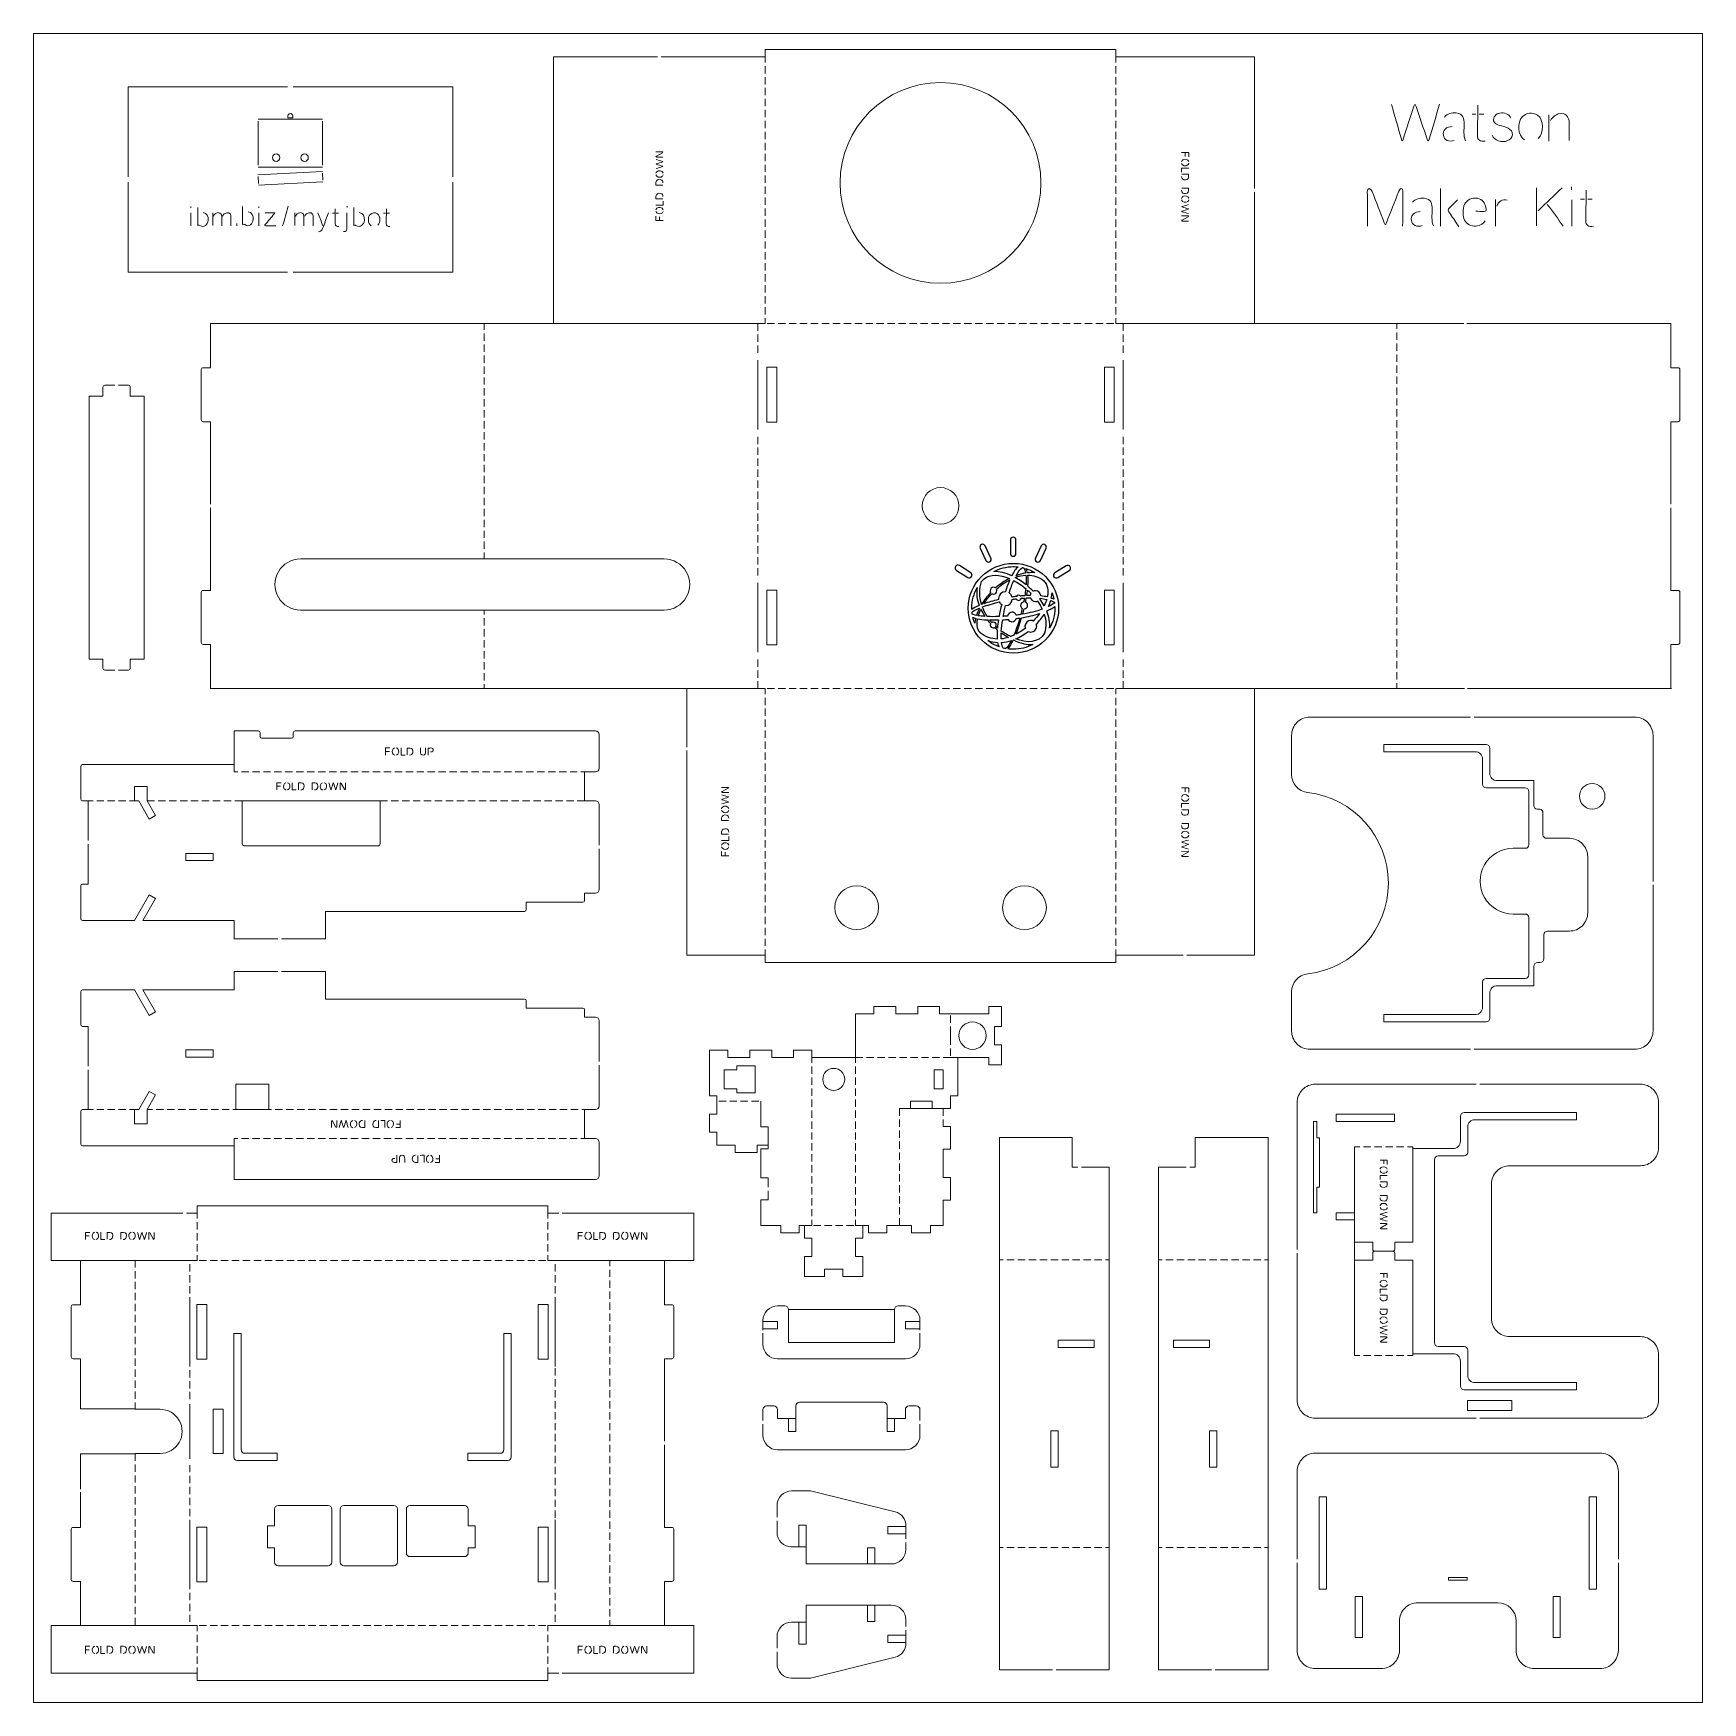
# Model space of a CAD drawing. Header units: centimetres. Extents: x -22.9 to 22.9, y -22.9 to 22.9.
import ezdxf

# ---------------------------------------------------------------- set-up
doc = ezdxf.new("R2010")
doc.units = ezdxf.units.CM
doc.header["$MEASUREMENT"] = 0
doc.layers.add('cut', color=7, linetype='Continuous')
doc.layers.add('engrave', color=7, linetype='Continuous')

msp = doc.modelspace()

# ---------------------------------------------------------------- linework, layer by layer
at = {"layer": 'cut', "color": 1, "lineweight": 0}
for points, knots in [([(-22.86, -22.86), (-22.86, -22.86), (22.86, -22.86), (22.86, -22.86), (22.86, -22.86), (22.86, -22.86), (22.86, 22.86), (22.86, 22.86), (22.86, 22.86), (22.86, 22.86), (-22.86, 22.86), (-22.86, 22.86), (-22.86, 22.86), (-22.86, 22.86), (-22.86, -22.86), (-22.86, -22.86)], [0, 0, 0, 0, 0.2, 0.2, 0.2, 0.2, 0.4, 0.4, 0.4, 0.4, 0.6, 0.6, 0.6, 0.6, 1, 1, 1, 1]), ([(-0.7632, 18.76425), (-0.7632, 17.24554), (0.46803, 16.01399), (1.98681, 16.01399), (1.98681, 16.01399), (3.50559, 16.01399), (4.73682, 17.24554), (4.73682, 18.76425), (4.73682, 18.76425), (4.73682, 20.28296), (3.50559, 21.51415), (1.98684, 21.51415), (1.98684, 21.51415), (0.46803, 21.51415), (-0.76317, 20.28296), (-0.7632, 18.76425)], [0, 0, 0, 0, 0.2, 0.2, 0.2, 0.2, 0.4, 0.4, 0.4, 0.4, 0.6, 0.6, 0.6, 0.6, 1, 1, 1, 1]), ([(-15.89123, 20.59799), (-15.89123, 20.59799), (-15.89123, 20.54719), (-15.89123, 20.54719), (-15.89123, 20.54719), (-15.89123, 20.54719), (-15.75562, 20.54719), (-15.75562, 20.54719), (-15.75562, 20.54719), (-15.75562, 20.54719), (-15.75562, 20.59799), (-15.75562, 20.59799), (-15.75562, 20.59799), (-15.75562, 20.62233), (-15.76857, 20.64491), (-15.78952, 20.6569), (-15.78952, 20.6569), (-15.81048, 20.6689), (-15.83634, 20.6689), (-15.85733, 20.6569), (-15.85733, 20.6569), (-15.87828, 20.64491), (-15.89123, 20.62233), (-15.89123, 20.59799)], [0, 0, 0, 0, 0.14285714, 0.14285714, 0.14285714, 0.14285714, 0.28571429, 0.28571429, 0.28571429, 0.28571429, 0.42857143, 0.42857143, 0.42857143, 0.42857143, 0.57142857, 0.57142857, 0.57142857, 0.57142857, 0.71428571, 0.71428571, 0.71428571, 0.71428571, 1, 1, 1, 1]), ([(14.339, 20.91337), (14.42896, 20.59622), (14.51892, 20.27872), (14.60888, 19.96158), (14.60888, 19.96158), (14.62793, 19.89455), (14.64169, 19.91042), (14.65933, 19.9644), (14.65933, 19.9644), (14.75775, 20.26461), (14.85582, 20.56483), (14.9539, 20.86469), (14.9539, 20.86469), (14.97647, 20.93313), (14.9927, 20.9229), (15.01281, 20.86186), (15.01281, 20.86186), (15.11335, 20.562), (15.21354, 20.26179), (15.31408, 19.96158), (15.31408, 19.96158), (15.33278, 19.90584), (15.34689, 19.88749), (15.36841, 19.95875), (15.36841, 19.95875), (15.46436, 20.27978), (15.56032, 20.60081), (15.65663, 20.92184)], [0, 0, 0, 0, 0.125, 0.125, 0.125, 0.125, 0.25, 0.25, 0.25, 0.25, 0.375, 0.375, 0.375, 0.375, 0.5, 0.5, 0.5, 0.5, 0.625, 0.625, 0.625, 0.625, 0.75, 0.75, 0.75, 0.75, 1, 1, 1, 1]), ([(16.36324, 19.92065), (16.30115, 20.05083), (16.32867, 20.2318), (16.32867, 20.37221), (16.32867, 20.37221), (16.32867, 20.53202), (16.30045, 20.65337), (16.11206, 20.67948), (16.11206, 20.67948), (15.99353, 20.69571), (15.85877, 20.65549), (15.79421, 20.56976)], [0, 0, 0, 0, 0.25, 0.25, 0.25, 0.25, 0.5, 0.5, 0.5, 0.5, 1, 1, 1, 1]), ([(16.69873, 20.89714), (16.69873, 20.89714), (16.69274, 20.06565), (16.69274, 20.06565), (16.69274, 20.06565), (16.69203, 19.94182), (16.77141, 19.8822), (16.90158, 19.91078)], [0, 0, 0, 0, 0.33333333, 0.33333333, 0.33333333, 0.33333333, 1, 1, 1, 1]), ([(17.09385, 20.07341), (17.15452, 19.91924), (17.36795, 19.85468), (17.514, 19.92206), (17.514, 19.92206), (17.57891, 19.9517), (17.64841, 20.00461), (17.6537, 20.08187), (17.6537, 20.08187), (17.6657, 20.25509), (17.4304, 20.30624), (17.29951, 20.34152), (17.29951, 20.34152), (17.23037, 20.36021), (17.14853, 20.38597), (17.13406, 20.46499), (17.13406, 20.46499), (17.11395, 20.57576), (17.2025, 20.65866), (17.30516, 20.67807), (17.30516, 20.67807), (17.43004, 20.7017), (17.56022, 20.65478), (17.61102, 20.5366)], [0, 0, 0, 0, 0.14285714, 0.14285714, 0.14285714, 0.14285714, 0.28571429, 0.28571429, 0.28571429, 0.28571429, 0.42857143, 0.42857143, 0.42857143, 0.42857143, 0.57142857, 0.57142857, 0.57142857, 0.57142857, 0.71428571, 0.71428571, 0.71428571, 0.71428571, 1, 1, 1, 1]), ([(18.35291, 19.9771), (18.51483, 20.1302), (18.52648, 20.48439), (18.33598, 20.62162), (18.33598, 20.62162), (18.20862, 20.71335), (18.02518, 20.68371), (17.9204, 20.574), (17.9204, 20.574), (17.7733, 20.41983), (17.79093, 20.06353), (17.98143, 19.9457)], [0, 0, 0, 0, 0.25, 0.25, 0.25, 0.25, 0.5, 0.5, 0.5, 0.5, 1, 1, 1, 1]), ([(18.6951, 20.47804), (18.74308, 20.55671), (18.82986, 20.63432), (18.92229, 20.66149), (18.92229, 20.66149), (19.0941, 20.71264), (19.20557, 20.56694), (19.20593, 20.40925), (19.20593, 20.40925), (19.20628, 20.24838), (19.20663, 20.08752), (19.20698, 19.9263)], [0, 0, 0, 0, 0.25, 0.25, 0.25, 0.25, 0.5, 0.5, 0.5, 0.5, 1, 1, 1, 1]), ([(16.00306, 20.31224), (15.93568, 20.30448), (15.85665, 20.29213), (15.80762, 20.23992), (15.80762, 20.23992), (15.72225, 20.14996), (15.74694, 19.98451), (15.86018, 19.93018), (15.86018, 19.93018), (15.91945, 19.9016), (15.99388, 19.91148), (16.05456, 19.92947)], [0, 0, 0, 0, 0.25, 0.25, 0.25, 0.25, 0.5, 0.5, 0.5, 0.5, 1, 1, 1, 1]), ([(-16.10851, 19.45675), (-16.10851, 19.51284), (-16.15401, 19.55835), (-16.21018, 19.55835), (-16.21018, 19.55835), (-16.26634, 19.55835), (-16.31188, 19.51284), (-16.31188, 19.45675), (-16.31188, 19.45675), (-16.31188, 19.40066), (-16.26634, 19.35515), (-16.21018, 19.35515), (-16.21018, 19.35515), (-16.15401, 19.35515), (-16.10851, 19.40066), (-16.10851, 19.45675)], [0, 0, 0, 0, 0.2, 0.2, 0.2, 0.2, 0.4, 0.4, 0.4, 0.4, 0.6, 0.6, 0.6, 0.6, 1, 1, 1, 1]), ([(-15.32926, 19.45675), (-15.32926, 19.51284), (-15.37476, 19.55835), (-15.43093, 19.55835), (-15.43093, 19.55835), (-15.48709, 19.55835), (-15.53263, 19.51284), (-15.53263, 19.45675), (-15.53263, 19.45675), (-15.53263, 19.40066), (-15.48709, 19.35515), (-15.43093, 19.35515), (-15.43093, 19.35515), (-15.37476, 19.35515), (-15.32926, 19.40066), (-15.32926, 19.45675)], [0, 0, 0, 0, 0.2, 0.2, 0.2, 0.2, 0.4, 0.4, 0.4, 0.4, 0.6, 0.6, 0.6, 0.6, 1, 1, 1, 1]), ([(-5.61591, 19.46875), (-5.61591, 19.46875), (-5.79237, 19.46733), (-5.79237, 19.46733), (-5.79237, 19.46733), (-5.81353, 19.46733), (-5.8129, 19.48356), (-5.79342, 19.4945), (-5.79342, 19.4945), (-5.79342, 19.4945), (-5.63097, 19.58587), (-5.63097, 19.58587), (-5.63097, 19.58587), (-5.6115, 19.59645), (-5.61086, 19.61303), (-5.63203, 19.61303), (-5.63203, 19.61303), (-5.63203, 19.61303), (-5.80849, 19.61162), (-5.80849, 19.61162)], [0, 0, 0, 0, 0.16666667, 0.16666667, 0.16666667, 0.16666667, 0.33333333, 0.33333333, 0.33333333, 0.33333333, 0.5, 0.5, 0.5, 0.5, 0.66666667, 0.66666667, 0.66666667, 0.66666667, 1, 1, 1, 1]), ([(-5.80503, 19.15936), (-5.74569, 19.17629), (-5.68632, 19.19323), (-5.62698, 19.20981), (-5.62698, 19.20981), (-5.61446, 19.21333), (-5.61742, 19.21616), (-5.62751, 19.21933), (-5.62751, 19.21933), (-5.68368, 19.23768), (-5.7398, 19.25602), (-5.79596, 19.27436), (-5.79596, 19.27436), (-5.80874, 19.2786), (-5.8068, 19.28177), (-5.79544, 19.28565), (-5.79544, 19.28565), (-5.73927, 19.30435), (-5.68311, 19.32305), (-5.62698, 19.34175), (-5.62698, 19.34175), (-5.61654, 19.34527), (-5.61308, 19.3481), (-5.62645, 19.35198), (-5.62645, 19.35198), (-5.68653, 19.36997), (-5.74658, 19.38796), (-5.80665, 19.40595)], [0, 0, 0, 0, 0.125, 0.125, 0.125, 0.125, 0.25, 0.25, 0.25, 0.25, 0.375, 0.375, 0.375, 0.375, 0.5, 0.5, 0.5, 0.5, 0.625, 0.625, 0.625, 0.625, 0.75, 0.75, 0.75, 0.75, 1, 1, 1, 1]), ([(8.5858, 19.3428), (8.59264, 19.37032), (8.6125, 19.39466), (8.63875, 19.4056), (8.63875, 19.4056), (8.68923, 19.42676), (8.76646, 19.40454), (8.78416, 19.34951)], [0, 0, 0, 0, 0.33333333, 0.33333333, 0.33333333, 0.33333333, 1, 1, 1, 1]), ([(8.78579, 19.30365), (8.78208, 19.28636), (8.77475, 19.27084), (8.7612, 19.2592), (8.7612, 19.2592), (8.70818, 19.21369), (8.60852, 19.22921), (8.5858, 19.30012)], [0, 0, 0, 0, 0.33333333, 0.33333333, 0.33333333, 0.33333333, 1, 1, 1, 1]), ([(8.58795, 19.59504), (8.65081, 19.59504), (8.71364, 19.59504), (8.77647, 19.59504), (8.77647, 19.59504), (8.78416, 19.59504), (8.78367, 19.5901), (8.78367, 19.58375), (8.78367, 19.58375), (8.78367, 19.54777), (8.78367, 19.51143), (8.78367, 19.4751)], [0, 0, 0, 0, 0.25, 0.25, 0.25, 0.25, 0.5, 0.5, 0.5, 0.5, 1, 1, 1, 1]), ([(-5.81219, 19.02777), (-5.80845, 19.04506), (-5.80112, 19.06058), (-5.78757, 19.07222), (-5.78757, 19.07222), (-5.73455, 19.11773), (-5.63492, 19.10221), (-5.6122, 19.0313)], [0, 0, 0, 0, 0.33333333, 0.33333333, 0.33333333, 0.33333333, 1, 1, 1, 1]), ([(-5.6122, 18.98861), (-5.61901, 18.9611), (-5.63887, 18.93676), (-5.66512, 18.92582), (-5.66512, 18.92582), (-5.7156, 18.90465), (-5.79286, 18.92688), (-5.81057, 18.98191)], [0, 0, 0, 0, 0.33333333, 0.33333333, 0.33333333, 0.33333333, 1, 1, 1, 1]), ([(-5.61527, 18.76495), (-5.61527, 18.81152), (-5.6315, 18.84151), (-5.67838, 18.85209), (-5.67838, 18.85209), (-5.74192, 18.86655), (-5.80785, 18.84539), (-5.80856, 18.77307), (-5.80856, 18.77307), (-5.80874, 18.75366), (-5.80891, 18.73426), (-5.80909, 18.71486), (-5.80909, 18.71486), (-5.80923, 18.70181), (-5.80246, 18.70392), (-5.79173, 18.70392), (-5.79173, 18.70392), (-5.73433, 18.70392), (-5.67694, 18.70392), (-5.61954, 18.70392)], [0, 0, 0, 0, 0.16666667, 0.16666667, 0.16666667, 0.16666667, 0.33333333, 0.33333333, 0.33333333, 0.33333333, 0.5, 0.5, 0.5, 0.5, 0.66666667, 0.66666667, 0.66666667, 0.66666667, 1, 1, 1, 1]), ([(8.78413, 19.17171), (8.72356, 19.17171), (8.66295, 19.17171), (8.60234, 19.17171), (8.60234, 19.17171), (8.59342, 19.17171), (8.58739, 19.17241), (8.58749, 19.16218), (8.58749, 19.16218), (8.58781, 19.12867), (8.58813, 19.09551), (8.58844, 19.06199)], [0, 0, 0, 0, 0.25, 0.25, 0.25, 0.25, 0.5, 0.5, 0.5, 0.5, 1, 1, 1, 1]), ([(8.5889, 18.93923), (8.5889, 18.89266), (8.60513, 18.86267), (8.65198, 18.85209), (8.65198, 18.85209), (8.71555, 18.83763), (8.78148, 18.85879), (8.78215, 18.93111), (8.78215, 18.93111), (8.78233, 18.95051), (8.78254, 18.96992), (8.78272, 18.98932), (8.78272, 18.98932), (8.78286, 19.00237), (8.77605, 19.00026), (8.76533, 19.00026), (8.76533, 19.00026), (8.70793, 19.00026), (8.65057, 19.00026), (8.59317, 19.00026)], [0, 0, 0, 0, 0.16666667, 0.16666667, 0.16666667, 0.16666667, 0.33333333, 0.33333333, 0.33333333, 0.33333333, 0.5, 0.5, 0.5, 0.5, 0.66666667, 0.66666667, 0.66666667, 0.66666667, 1, 1, 1, 1]), ([(-5.61527, 18.38889), (-5.61527, 18.43581), (-5.6315, 18.46545), (-5.67838, 18.47638), (-5.67838, 18.47638), (-5.74192, 18.49085), (-5.80785, 18.46968), (-5.80856, 18.39736), (-5.80856, 18.39736), (-5.80874, 18.37796), (-5.80891, 18.35855), (-5.80909, 18.33915), (-5.80909, 18.33915), (-5.80923, 18.3261), (-5.80246, 18.32821), (-5.79173, 18.32821), (-5.79173, 18.32821), (-5.73433, 18.32821), (-5.67694, 18.32821), (-5.61954, 18.32821)], [0, 0, 0, 0, 0.16666667, 0.16666667, 0.16666667, 0.16666667, 0.33333333, 0.33333333, 0.33333333, 0.33333333, 0.5, 0.5, 0.5, 0.5, 0.66666667, 0.66666667, 0.66666667, 0.66666667, 1, 1, 1, 1]), ([(8.5858, 18.33986), (8.59264, 18.36737), (8.6125, 18.39171), (8.63875, 18.40265), (8.63875, 18.40265), (8.68923, 18.42382), (8.76646, 18.40159), (8.78416, 18.34621)], [0, 0, 0, 0, 0.33333333, 0.33333333, 0.33333333, 0.33333333, 1, 1, 1, 1]), ([(8.78579, 18.30035), (8.78208, 18.28341), (8.77475, 18.26789), (8.7612, 18.25625), (8.7612, 18.25625), (8.70818, 18.21074), (8.60852, 18.22626), (8.5858, 18.29717)], [0, 0, 0, 0, 0.33333333, 0.33333333, 0.33333333, 0.33333333, 1, 1, 1, 1]), ([(8.5889, 18.56352), (8.5889, 18.5166), (8.60513, 18.48696), (8.65198, 18.47638), (8.65198, 18.47638), (8.71555, 18.46156), (8.78148, 18.48308), (8.78215, 18.55505), (8.78215, 18.55505), (8.78233, 18.57445), (8.78254, 18.59386), (8.78272, 18.61361), (8.78272, 18.61361), (8.78286, 18.62631), (8.77605, 18.62455), (8.76533, 18.62455), (8.76533, 18.62455), (8.70793, 18.62455), (8.65057, 18.62455), (8.59317, 18.62455)], [0, 0, 0, 0, 0.16666667, 0.16666667, 0.16666667, 0.16666667, 0.33333333, 0.33333333, 0.33333333, 0.33333333, 0.5, 0.5, 0.5, 0.5, 0.66666667, 0.66666667, 0.66666667, 0.66666667, 1, 1, 1, 1]), ([(13.68354, 17.57856), (13.68107, 17.89289), (13.6786, 18.20721), (13.67613, 18.52154), (13.67613, 18.52154), (13.67543, 18.63478), (13.7675, 18.63654), (13.80948, 18.52718), (13.80948, 18.52718), (13.91955, 18.24249), (14.02962, 17.95745), (14.13968, 17.67275), (14.13968, 17.67275), (14.16473, 17.60749), (14.17461, 17.60714), (14.20001, 17.67275), (14.20001, 17.67275), (14.3129, 17.96062), (14.42543, 18.24813), (14.53797, 18.536), (14.53797, 18.536), (14.57078, 18.61961), (14.65121, 18.64713), (14.65051, 18.536), (14.65051, 18.536), (14.64839, 18.2185), (14.64592, 17.90135), (14.6438, 17.58421)], [0, 0, 0, 0, 0.125, 0.125, 0.125, 0.125, 0.25, 0.25, 0.25, 0.25, 0.375, 0.375, 0.375, 0.375, 0.5, 0.5, 0.5, 0.5, 0.625, 0.625, 0.625, 0.625, 0.75, 0.75, 0.75, 0.75, 1, 1, 1, 1]), ([(15.48694, 17.58703), (15.42485, 17.7172), (15.45272, 17.89818), (15.45272, 18.03858), (15.45272, 18.03858), (15.45272, 18.19839), (15.4245, 18.31975), (15.23576, 18.34585), (15.23576, 18.34585), (15.11758, 18.36208), (14.98282, 18.32151), (14.91826, 18.23579)], [0, 0, 0, 0, 0.25, 0.25, 0.25, 0.25, 0.5, 0.5, 0.5, 0.5, 1, 1, 1, 1]), ([(16.18685, 17.56163), (16.10995, 17.67699), (16.03304, 17.79235), (15.95578, 17.9077), (15.95578, 17.9077), (15.88241, 18.01742), (15.85595, 18.01671), (15.95261, 18.11055), (15.95261, 18.11055), (16.01752, 18.17335), (16.08208, 18.23614), (16.14699, 18.29929)], [0, 0, 0, 0, 0.25, 0.25, 0.25, 0.25, 0.5, 0.5, 0.5, 0.5, 1, 1, 1, 1]), ([(16.90687, 17.7292), (16.82891, 17.62478), (16.73683, 17.57151), (16.60419, 17.57927), (16.60419, 17.57927), (16.47825, 17.58668), (16.35971, 17.66358), (16.32126, 17.78635), (16.32126, 17.78635), (16.28457, 17.90312), (16.29339, 18.11831), (16.36712, 18.21815), (16.36712, 18.21815), (16.44791, 18.32716), (16.61266, 18.37972), (16.74142, 18.3328), (16.74142, 18.3328), (16.8596, 18.29011), (16.91993, 18.16311), (16.9291, 18.04458), (16.9291, 18.04458), (16.93227, 18.00084), (16.91851, 17.98426), (16.87512, 17.98461), (16.87512, 17.98461), (16.79786, 17.98531), (16.72096, 17.98602), (16.64405, 17.98673)], [0, 0, 0, 0, 0.125, 0.125, 0.125, 0.125, 0.25, 0.25, 0.25, 0.25, 0.375, 0.375, 0.375, 0.375, 0.5, 0.5, 0.5, 0.5, 0.625, 0.625, 0.625, 0.625, 0.75, 0.75, 0.75, 0.75, 1, 1, 1, 1]), ([(19.66665, 18.56316), (19.66665, 18.56316), (19.66066, 17.73202), (19.66066, 17.73202), (19.66066, 17.73202), (19.65995, 17.60784), (19.73933, 17.54822), (19.8695, 17.57715)], [0, 0, 0, 0, 0.33333333, 0.33333333, 0.33333333, 0.33333333, 1, 1, 1, 1]), ([(-18.35891, 18.09397), (-18.35923, 17.93275), (-18.35958, 17.77153), (-18.3599, 17.60996), (-18.3599, 17.60996), (-18.35993, 17.58915), (-18.34727, 17.59585), (-18.3346, 17.60467), (-18.3346, 17.60467), (-18.32095, 17.61419), (-18.31368, 17.61172), (-18.30046, 17.60255), (-18.30046, 17.60255), (-18.18132, 17.51824), (-18.08526, 17.62019), (-18.07122, 17.73837), (-18.07122, 17.73837), (-18.05923, 17.83926), (-18.10131, 17.94827), (-18.21279, 17.9518)], [0, 0, 0, 0, 0.16666667, 0.16666667, 0.16666667, 0.16666667, 0.33333333, 0.33333333, 0.33333333, 0.33333333, 0.5, 0.5, 0.5, 0.5, 0.66666667, 0.66666667, 0.66666667, 0.66666667, 1, 1, 1, 1]), ([(-17.70183, 17.59197), (-17.70144, 17.67699), (-17.70105, 17.76201), (-17.70066, 17.84703), (-17.70066, 17.84703), (-17.70031, 17.93487), (-17.78547, 17.97967), (-17.86326, 17.93099), (-17.86326, 17.93099), (-17.89324, 17.91229), (-17.9112, 17.88442), (-17.93145, 17.8562)], [0, 0, 0, 0, 0.25, 0.25, 0.25, 0.25, 0.5, 0.5, 0.5, 0.5, 1, 1, 1, 1]), ([(-17.67957, 17.8562), (-17.65932, 17.88442), (-17.64136, 17.91229), (-17.61137, 17.93099), (-17.61137, 17.93099), (-17.54466, 17.97261), (-17.44906, 17.94333), (-17.44927, 17.85867), (-17.44927, 17.85867), (-17.44948, 17.76977), (-17.4497, 17.68087), (-17.44991, 17.59197)], [0, 0, 0, 0, 0.25, 0.25, 0.25, 0.25, 0.5, 0.5, 0.5, 0.5, 1, 1, 1, 1]), ([(-17.12782, 18.11443), (-17.12814, 17.95286), (-17.12846, 17.79164), (-17.12881, 17.63042), (-17.12881, 17.63042), (-17.12885, 17.60961), (-17.11615, 17.61631), (-17.10348, 17.62513), (-17.10348, 17.62513), (-17.08986, 17.63465), (-17.0826, 17.63218), (-17.06933, 17.62301), (-17.06933, 17.62301), (-16.95023, 17.53835), (-16.85417, 17.64065), (-16.84013, 17.75883), (-16.84013, 17.75883), (-16.82814, 17.85973), (-16.87022, 17.96838), (-16.98167, 17.97226)], [0, 0, 0, 0, 0.16666667, 0.16666667, 0.16666667, 0.16666667, 0.33333333, 0.33333333, 0.33333333, 0.33333333, 0.5, 0.5, 0.5, 0.5, 0.66666667, 0.66666667, 0.66666667, 0.66666667, 1, 1, 1, 1]), ([(-16.51371, 17.94827), (-16.42904, 17.94863), (-16.34434, 17.94863), (-16.25964, 17.94898), (-16.25964, 17.94898), (-16.24164, 17.94933), (-16.24644, 17.93769), (-16.25526, 17.92711), (-16.25526, 17.92711), (-16.34264, 17.82233), (-16.43003, 17.71756), (-16.51741, 17.61278), (-16.51741, 17.61278), (-16.53085, 17.59691), (-16.52485, 17.59197), (-16.50679, 17.59197), (-16.50679, 17.59197), (-16.41119, 17.59197), (-16.31566, 17.59197), (-16.22009, 17.59197)], [0, 0, 0, 0, 0.16666667, 0.16666667, 0.16666667, 0.16666667, 0.33333333, 0.33333333, 0.33333333, 0.33333333, 0.5, 0.5, 0.5, 0.5, 0.66666667, 0.66666667, 0.66666667, 0.66666667, 1, 1, 1, 1]), ([(-15.45167, 17.59197), (-15.45128, 17.67699), (-15.45089, 17.76201), (-15.4505, 17.84703), (-15.4505, 17.84703), (-15.45015, 17.93487), (-15.53531, 17.97967), (-15.6131, 17.93099), (-15.6131, 17.93099), (-15.64309, 17.91229), (-15.66104, 17.88442), (-15.68129, 17.8562)], [0, 0, 0, 0, 0.25, 0.25, 0.25, 0.25, 0.5, 0.5, 0.5, 0.5, 1, 1, 1, 1]), ([(-15.42937, 17.8562), (-15.40916, 17.88442), (-15.3912, 17.91229), (-15.36122, 17.93099), (-15.36122, 17.93099), (-15.29447, 17.97261), (-15.1989, 17.94333), (-15.19908, 17.85867), (-15.19908, 17.85867), (-15.19933, 17.76977), (-15.19954, 17.68087), (-15.19975, 17.59197)], [0, 0, 0, 0, 0.25, 0.25, 0.25, 0.25, 0.5, 0.5, 0.5, 0.5, 1, 1, 1, 1]), ([(-14.77652, 17.94827), (-14.82316, 17.82163), (-14.8698, 17.69498), (-14.91647, 17.56833), (-14.91647, 17.56833), (-14.94497, 17.49072), (-14.96293, 17.42828), (-15.05486, 17.42898)], [0, 0, 0, 0, 0.33333333, 0.33333333, 0.33333333, 0.33333333, 1, 1, 1, 1]), ([(-14.59022, 18.05516), (-14.59022, 18.05516), (-14.59308, 17.65018), (-14.59308, 17.65018), (-14.59308, 17.65018), (-14.59347, 17.58985), (-14.55484, 17.56092), (-14.49141, 17.57503)], [0, 0, 0, 0, 0.33333333, 0.33333333, 0.33333333, 0.33333333, 1, 1, 1, 1]), ([(-14.36564, 17.43004), (-14.29329, 17.42228), (-14.2718, 17.46532), (-14.27226, 17.5267), (-14.27226, 17.5267), (-14.27321, 17.66746), (-14.2742, 17.80822), (-14.27519, 17.94898)], [0, 0, 0, 0, 0.33333333, 0.33333333, 0.33333333, 0.33333333, 1, 1, 1, 1]), ([(-14.08286, 18.09397), (-14.08321, 17.93275), (-14.08353, 17.77153), (-14.08384, 17.60996), (-14.08384, 17.60996), (-14.08388, 17.58915), (-14.07121, 17.59585), (-14.05855, 17.60467), (-14.05855, 17.60467), (-14.0449, 17.61419), (-14.03763, 17.61172), (-14.0244, 17.60255), (-14.0244, 17.60255), (-13.90527, 17.51824), (-13.80924, 17.62019), (-13.79517, 17.73837), (-13.79517, 17.73837), (-13.78317, 17.83926), (-13.82526, 17.94827), (-13.93674, 17.9518)], [0, 0, 0, 0, 0.16666667, 0.16666667, 0.16666667, 0.16666667, 0.33333333, 0.33333333, 0.33333333, 0.33333333, 0.5, 0.5, 0.5, 0.5, 0.66666667, 0.66666667, 0.66666667, 0.66666667, 1, 1, 1, 1]), ([(-13.4281, 17.60714), (-13.3494, 17.68157), (-13.34357, 17.85408), (-13.43646, 17.92111), (-13.43646, 17.92111), (-13.49844, 17.96556), (-13.5877, 17.9511), (-13.63871, 17.89783), (-13.63871, 17.89783), (-13.71039, 17.82268), (-13.70179, 17.64912), (-13.60904, 17.59197)], [0, 0, 0, 0, 0.25, 0.25, 0.25, 0.25, 0.5, 0.5, 0.5, 0.5, 1, 1, 1, 1]), ([(-13.19213, 18.05516), (-13.19213, 18.05516), (-13.19495, 17.65018), (-13.19495, 17.65018), (-13.19495, 17.65018), (-13.19541, 17.58985), (-13.15671, 17.56092), (-13.09331, 17.57503)], [0, 0, 0, 0, 0.33333333, 0.33333333, 0.33333333, 0.33333333, 1, 1, 1, 1]), ([(-5.81219, 18.02483), (-5.80845, 18.04211), (-5.80112, 18.05763), (-5.78757, 18.06928), (-5.78757, 18.06928), (-5.73455, 18.11478), (-5.63492, 18.09926), (-5.6122, 18.02835)], [0, 0, 0, 0, 0.33333333, 0.33333333, 0.33333333, 0.33333333, 1, 1, 1, 1]), ([(-5.6122, 17.98531), (-5.61901, 17.95815), (-5.63887, 17.93381), (-5.66512, 17.92252), (-5.66512, 17.92252), (-5.7156, 17.90171), (-5.79286, 17.92358), (-5.81057, 17.97896)], [0, 0, 0, 0, 0.33333333, 0.33333333, 0.33333333, 0.33333333, 1, 1, 1, 1]), ([(-5.61432, 17.73343), (-5.67718, 17.73343), (-5.74001, 17.73308), (-5.80288, 17.73308), (-5.80288, 17.73308), (-5.81053, 17.73308), (-5.81004, 17.73837), (-5.81004, 17.74472), (-5.81004, 17.74472), (-5.81004, 17.7807), (-5.81004, 17.81704), (-5.81004, 17.85302)], [0, 0, 0, 0, 0.25, 0.25, 0.25, 0.25, 0.5, 0.5, 0.5, 0.5, 1, 1, 1, 1]), ([(-5.8105, 18.15676), (-5.74993, 18.15676), (-5.68932, 18.15676), (-5.62871, 18.15676), (-5.62871, 18.15676), (-5.61979, 18.15676), (-5.61375, 18.15571), (-5.61386, 18.16629), (-5.61386, 18.16629), (-5.61418, 18.19945), (-5.6145, 18.23296), (-5.61481, 18.26613)], [0, 0, 0, 0, 0.25, 0.25, 0.25, 0.25, 0.5, 0.5, 0.5, 0.5, 1, 1, 1, 1]), ([(8.58954, 17.85937), (8.58954, 17.85937), (8.76596, 17.86114), (8.76596, 17.86114), (8.76596, 17.86114), (8.78713, 17.86114), (8.78649, 17.84456), (8.76702, 17.83362), (8.76702, 17.83362), (8.76702, 17.83362), (8.60457, 17.7426), (8.60457, 17.7426), (8.60457, 17.7426), (8.58513, 17.73167), (8.58449, 17.71509), (8.60562, 17.71544), (8.60562, 17.71544), (8.60562, 17.71544), (8.78208, 17.71685), (8.78208, 17.71685)], [0, 0, 0, 0, 0.16666667, 0.16666667, 0.16666667, 0.16666667, 0.33333333, 0.33333333, 0.33333333, 0.33333333, 0.5, 0.5, 0.5, 0.5, 0.66666667, 0.66666667, 0.66666667, 0.66666667, 1, 1, 1, 1]), ([(8.77866, 18.16876), (8.71932, 18.15218), (8.65995, 18.13525), (8.60061, 18.11831), (8.60061, 18.11831), (8.58806, 18.11478), (8.59102, 18.11231), (8.60114, 18.10879), (8.60114, 18.10879), (8.65731, 18.09044), (8.71343, 18.0721), (8.76956, 18.05375), (8.76956, 18.05375), (8.78233, 18.04952), (8.78043, 18.0467), (8.76903, 18.04282), (8.76903, 18.04282), (8.7129, 18.02412), (8.65674, 18.00542), (8.60061, 17.98637), (8.60061, 17.98637), (8.59017, 17.98285), (8.58671, 17.98038), (8.60009, 17.9765), (8.60009, 17.9765), (8.66013, 17.9585), (8.72021, 17.94051), (8.78025, 17.92252)], [0, 0, 0, 0, 0.125, 0.125, 0.125, 0.125, 0.25, 0.25, 0.25, 0.25, 0.375, 0.375, 0.375, 0.375, 0.5, 0.5, 0.5, 0.5, 0.625, 0.625, 0.625, 0.625, 0.75, 0.75, 0.75, 0.75, 1, 1, 1, 1]), ([(15.12676, 17.97861), (15.05938, 17.9705), (14.98035, 17.95815), (14.93132, 17.90629), (14.93132, 17.90629), (14.8463, 17.81633), (14.87064, 17.65088), (14.98388, 17.5962), (14.98388, 17.5962), (15.0435, 17.56763), (15.11758, 17.57786), (15.17826, 17.5955)], [0, 0, 0, 0, 0.25, 0.25, 0.25, 0.25, 0.5, 0.5, 0.5, 0.5, 1, 1, 1, 1]), ([(-18.21318, 13.7033), (-18.22644, 13.7033), (-18.23918, 13.69801), (-18.24856, 13.68848), (-18.24856, 13.68848), (-18.25795, 13.67931), (-18.2632, 13.66626), (-18.2632, 13.6532)], [0, 0, 0, 0, 0.33333333, 0.33333333, 0.33333333, 0.33333333, 1, 1, 1, 1]), ([(22.1869, 13.7033), (22.19995, 13.7033), (22.21265, 13.69801), (22.22218, 13.68848), (22.22218, 13.68848), (22.2317, 13.67931), (22.23664, 13.66626), (22.23664, 13.6532)], [0, 0, 0, 0, 0.33333333, 0.33333333, 0.33333333, 0.33333333, 1, 1, 1, 1]), ([(-20.90519, 13.22105), (-20.91844, 13.22105), (-20.93116, 13.21576), (-20.94055, 13.20659), (-20.94055, 13.20659), (-20.94992, 13.19706), (-20.95518, 13.18436), (-20.95518, 13.17131)], [0, 0, 0, 0, 0.33333333, 0.33333333, 0.33333333, 0.33333333, 1, 1, 1, 1]), ([(-20.20518, 13.17131), (-20.20518, 13.18436), (-20.21045, 13.19706), (-20.21983, 13.20659), (-20.21983, 13.20659), (-20.2292, 13.21576), (-20.24192, 13.22105), (-20.25518, 13.22105)], [0, 0, 0, 0, 0.33333333, 0.33333333, 0.33333333, 0.33333333, 1, 1, 1, 1]), ([(-18.2632, 12.27317), (-18.2632, 12.25991), (-18.25791, 12.24717), (-18.24853, 12.23779), (-18.24853, 12.23779), (-18.23918, 12.22844), (-18.22644, 12.22318), (-18.21318, 12.22318)], [0, 0, 0, 0, 0.33333333, 0.33333333, 0.33333333, 0.33333333, 1, 1, 1, 1]), ([(22.23664, 12.27317), (22.23664, 12.25991), (22.2317, 12.24717), (22.22218, 12.23779), (22.22218, 12.23779), (22.21265, 12.22844), (22.19995, 12.22318), (22.1869, 12.22318)], [0, 0, 0, 0, 0.33333333, 0.33333333, 0.33333333, 0.33333333, 1, 1, 1, 1]), ([(1.48682, 9.91866), (1.48682, 9.64254), (1.71065, 9.41867), (1.98681, 9.41867), (1.98681, 9.41867), (2.26293, 9.41867), (2.4868, 9.64254), (2.4868, 9.91866), (2.4868, 9.91866), (2.4868, 10.19482), (2.26293, 10.41865), (1.98681, 10.41865), (1.98681, 10.41865), (1.71065, 10.41865), (1.48682, 10.19482), (1.48682, 9.91866)], [0, 0, 0, 0, 0.2, 0.2, 0.2, 0.2, 0.4, 0.4, 0.4, 0.4, 0.6, 0.6, 0.6, 0.6, 1, 1, 1, 1]), ([(-15.5442, 8.46416), (-15.79429, 8.46416), (-16.02539, 8.33074), (-16.15042, 8.11417), (-16.15042, 8.11417), (-16.27548, 7.8976), (-16.27548, 7.63076), (-16.15042, 7.41419), (-16.15042, 7.41419), (-16.02539, 7.19758), (-15.79429, 7.06416), (-15.5442, 7.06416)], [0, 0, 0, 0, 0.25, 0.25, 0.25, 0.25, 0.5, 0.5, 0.5, 0.5, 1, 1, 1, 1]), ([(-5.58218, 7.06518), (-5.3321, 7.06518), (-5.10099, 7.1986), (-4.97593, 7.41518), (-4.97593, 7.41518), (-4.85091, 7.63175), (-4.85091, 7.89859), (-4.97593, 8.11516), (-4.97593, 8.11516), (-5.10099, 8.33176), (-5.3321, 8.46518), (-5.58215, 8.46518)], [0, 0, 0, 0, 0.25, 0.25, 0.25, 0.25, 0.5, 0.5, 0.5, 0.5, 1, 1, 1, 1]), ([(-18.21318, 7.60317), (-18.22644, 7.60317), (-18.23918, 7.59788), (-18.24856, 7.58853), (-18.24856, 7.58853), (-18.25795, 7.57915), (-18.2632, 7.56645), (-18.2632, 7.55315)], [0, 0, 0, 0, 0.33333333, 0.33333333, 0.33333333, 0.33333333, 1, 1, 1, 1]), ([(22.1869, 7.60317), (22.19995, 7.60317), (22.21265, 7.59788), (22.22218, 7.58853), (22.22218, 7.58853), (22.2317, 7.57915), (22.23664, 7.56645), (22.23664, 7.55315)], [0, 0, 0, 0, 0.33333333, 0.33333333, 0.33333333, 0.33333333, 1, 1, 1, 1]), ([(-18.2632, 6.17319), (-18.2632, 6.15992), (-18.25791, 6.14719), (-18.24853, 6.1378), (-18.24853, 6.1378), (-18.23918, 6.12845), (-18.22644, 6.12316), (-18.21318, 6.12316)], [0, 0, 0, 0, 0.33333333, 0.33333333, 0.33333333, 0.33333333, 1, 1, 1, 1]), ([(22.23664, 6.17319), (22.23664, 6.15992), (22.2317, 6.14719), (22.22218, 6.1378), (22.22218, 6.1378), (22.21265, 6.12845), (22.19995, 6.12316), (22.1869, 6.12316)], [0, 0, 0, 0, 0.33333333, 0.33333333, 0.33333333, 0.33333333, 1, 1, 1, 1]), ([(-20.95518, 5.47116), (-20.95518, 5.45793), (-20.94992, 5.44519), (-20.94055, 5.43581), (-20.94055, 5.43581), (-20.93116, 5.42643), (-20.91844, 5.42117), (-20.90519, 5.42117)], [0, 0, 0, 0, 0.33333333, 0.33333333, 0.33333333, 0.33333333, 1, 1, 1, 1]), ([(-20.25518, 5.42117), (-20.24192, 5.42117), (-20.2292, 5.42643), (-20.21983, 5.43581), (-20.21983, 5.43581), (-20.21045, 5.44519), (-20.20518, 5.45793), (-20.20518, 5.47116)], [0, 0, 0, 0, 0.33333333, 0.33333333, 0.33333333, 0.33333333, 1, 1, 1, 1]), ([(12.10215, 4.13275), (11.96954, 4.13275), (11.84236, 4.08008), (11.74859, 3.98632), (11.74859, 3.98632), (11.65482, 3.89255), (11.60215, 3.76537), (11.60215, 3.63276)], [0, 0, 0, 0, 0.33333333, 0.33333333, 0.33333333, 0.33333333, 1, 1, 1, 1]), ([(21.50216, 3.63276), (21.50216, 3.76537), (21.44959, 3.89255), (21.35575, 3.98632), (21.35575, 3.98632), (21.26191, 4.08008), (21.13491, 4.13275), (21.00227, 4.13275)], [0, 0, 0, 0, 0.33333333, 0.33333333, 0.33333333, 0.33333333, 1, 1, 1, 1]), ([(-13.21368, 3.09266), (-13.21375, 3.15549), (-13.21382, 3.21832), (-13.21389, 3.28115), (-13.21389, 3.28115), (-13.21389, 3.28884), (-13.20871, 3.28835), (-13.20246, 3.28835), (-13.20246, 3.28835), (-13.16627, 3.28835), (-13.13007, 3.28835), (-13.09391, 3.28835)], [0, 0, 0, 0, 0.25, 0.25, 0.25, 0.25, 0.5, 0.5, 0.5, 0.5, 1, 1, 1, 1]), ([(-12.96162, 3.09266), (-12.98896, 3.09947), (-13.01341, 3.11933), (-13.02435, 3.14558), (-13.02435, 3.14558), (-13.04544, 3.19606), (-13.02332, 3.27328), (-12.96801, 3.29103)], [0, 0, 0, 0, 0.33333333, 0.33333333, 0.33333333, 0.33333333, 1, 1, 1, 1]), ([(-12.92222, 3.29265), (-12.905, 3.28891), (-12.88955, 3.28157), (-12.87791, 3.26803), (-12.87791, 3.26803), (-12.83226, 3.215), (-12.84792, 3.11538), (-12.91883, 3.09266)], [0, 0, 0, 0, 0.33333333, 0.33333333, 0.33333333, 0.33333333, 1, 1, 1, 1]), ([(-12.79038, 3.2893), (-12.79038, 3.22869), (-12.79038, 3.16812), (-12.79038, 3.10751), (-12.79038, 3.10751), (-12.79038, 3.09859), (-12.7912, 3.09255), (-12.78086, 3.09266), (-12.78086, 3.09266), (-12.74749, 3.09298), (-12.71415, 3.09329), (-12.68078, 3.09361)], [0, 0, 0, 0, 0.25, 0.25, 0.25, 0.25, 0.5, 0.5, 0.5, 0.5, 1, 1, 1, 1]), ([(-12.55804, 3.09266), (-12.5112, 3.09266), (-12.48156, 3.10885), (-12.4708, 3.15574), (-12.4708, 3.15574), (-12.45627, 3.21931), (-12.47747, 3.28524), (-12.54965, 3.28591), (-12.54965, 3.28591), (-12.56909, 3.28609), (-12.58852, 3.2863), (-12.60796, 3.28648), (-12.60796, 3.28648), (-12.62098, 3.28658), (-12.619, 3.27981), (-12.619, 3.26908), (-12.619, 3.26908), (-12.619, 3.21169), (-12.619, 3.15433), (-12.619, 3.09693)], [0, 0, 0, 0, 0.16666667, 0.16666667, 0.16666667, 0.16666667, 0.33333333, 0.33333333, 0.33333333, 0.33333333, 0.5, 0.5, 0.5, 0.5, 0.66666667, 0.66666667, 0.66666667, 0.66666667, 1, 1, 1, 1]), ([(-12.25931, 3.28789), (-12.25931, 3.25525), (-12.25931, 3.22266), (-12.25931, 3.19003), (-12.25931, 3.19003), (-12.25931, 3.13729), (-12.24891, 3.09047), (-12.18392, 3.09273), (-12.18392, 3.09273), (-12.12374, 3.09481), (-12.11601, 3.14036), (-12.11601, 3.18844), (-12.11601, 3.18844), (-12.11601, 3.22195), (-12.11601, 3.25543), (-12.11601, 3.28895)], [0, 0, 0, 0, 0.2, 0.2, 0.2, 0.2, 0.4, 0.4, 0.4, 0.4, 0.6, 0.6, 0.6, 0.6, 1, 1, 1, 1]), ([(-12.04602, 3.09266), (-12.04602, 3.15217), (-12.04602, 3.21172), (-12.04602, 3.27124), (-12.04602, 3.27124), (-12.04602, 3.28411), (-12.04645, 3.28598), (-12.03318, 3.28619), (-12.03318, 3.28619), (-12.01272, 3.28651), (-11.99222, 3.28683), (-11.97173, 3.28715), (-11.97173, 3.28715), (-11.95511, 3.28739), (-11.93825, 3.28524), (-11.92685, 3.27568), (-11.92685, 3.27568), (-11.89846, 3.2518), (-11.90541, 3.19489), (-11.94336, 3.18431), (-11.94336, 3.18431), (-11.95737, 3.18043), (-11.97286, 3.18195), (-11.98721, 3.18195)], [0, 0, 0, 0, 0.14285714, 0.14285714, 0.14285714, 0.14285714, 0.28571429, 0.28571429, 0.28571429, 0.28571429, 0.42857143, 0.42857143, 0.42857143, 0.42857143, 0.57142857, 0.57142857, 0.57142857, 0.57142857, 0.71428571, 0.71428571, 0.71428571, 0.71428571, 1, 1, 1, 1]), ([(17.0314, 3.28475), (17.0314, 3.31124), (17.02082, 3.33668), (17.00212, 3.35544), (17.00212, 3.35544), (16.98343, 3.37418), (16.95803, 3.38472), (16.93157, 3.38472)], [0, 0, 0, 0, 0.33333333, 0.33333333, 0.33333333, 0.33333333, 1, 1, 1, 1]), ([(16.83138, 2.98474), (16.83138, 3.0378), (16.81021, 3.08867), (16.77282, 3.12617), (16.77282, 3.12617), (16.73542, 3.16367), (16.68462, 3.18477), (16.63135, 3.18477)], [0, 0, 0, 0, 0.33333333, 0.33333333, 0.33333333, 0.33333333, 1, 1, 1, 1]), ([(-16.19137, 2.13875), (-16.19141, 2.20158), (-16.19148, 2.26444), (-16.19155, 2.32727), (-16.19155, 2.32727), (-16.19155, 2.33496), (-16.1864, 2.33443), (-16.18012, 2.33443), (-16.18012, 2.33443), (-16.14392, 2.33443), (-16.10777, 2.33443), (-16.07157, 2.33443)], [0, 0, 0, 0, 0.25, 0.25, 0.25, 0.25, 0.5, 0.5, 0.5, 0.5, 1, 1, 1, 1]), ([(-15.93928, 2.1366), (-15.96665, 2.14344), (-15.99103, 2.1633), (-16.002, 2.18955), (-16.002, 2.18955), (-16.0231, 2.24003), (-16.00098, 2.31725), (-15.9457, 2.33496)], [0, 0, 0, 0, 0.33333333, 0.33333333, 0.33333333, 0.33333333, 1, 1, 1, 1]), ([(-15.89987, 2.33662), (-15.88266, 2.33288), (-15.86721, 2.32554), (-15.85556, 2.312), (-15.85556, 2.312), (-15.80991, 2.25898), (-15.82554, 2.15932), (-15.89649, 2.1366)], [0, 0, 0, 0, 0.33333333, 0.33333333, 0.33333333, 0.33333333, 1, 1, 1, 1]), ([(-15.76804, 2.33493), (-15.76804, 2.27436), (-15.76804, 2.21375), (-15.76804, 2.15314), (-15.76804, 2.15314), (-15.76804, 2.14422), (-15.76885, 2.13818), (-15.75852, 2.13829), (-15.75852, 2.13829), (-15.72514, 2.13861), (-15.6918, 2.13892), (-15.65843, 2.13924)], [0, 0, 0, 0, 0.25, 0.25, 0.25, 0.25, 0.5, 0.5, 0.5, 0.5, 1, 1, 1, 1]), ([(-15.53567, 2.1397), (-15.48885, 2.1397), (-15.45918, 2.15593), (-15.44846, 2.20278), (-15.44846, 2.20278), (-15.43389, 2.26635), (-15.45513, 2.33228), (-15.52727, 2.33295), (-15.52727, 2.33295), (-15.54674, 2.33316), (-15.56618, 2.33334), (-15.58562, 2.33352), (-15.58562, 2.33352), (-15.59864, 2.33362), (-15.59663, 2.32685), (-15.59663, 2.31613), (-15.59663, 2.31613), (-15.59663, 2.25876), (-15.59663, 2.20137), (-15.59663, 2.14397)], [0, 0, 0, 0, 0.16666667, 0.16666667, 0.16666667, 0.16666667, 0.33333333, 0.33333333, 0.33333333, 0.33333333, 0.5, 0.5, 0.5, 0.5, 0.66666667, 0.66666667, 0.66666667, 0.66666667, 1, 1, 1, 1]), ([(-15.15985, 2.1397), (-15.11304, 2.1397), (-15.0834, 2.15593), (-15.07264, 2.20278), (-15.07264, 2.20278), (-15.05807, 2.26635), (-15.07931, 2.33228), (-15.15149, 2.33295), (-15.15149, 2.33295), (-15.17089, 2.33316), (-15.19037, 2.33334), (-15.2098, 2.33352), (-15.2098, 2.33352), (-15.22282, 2.33362), (-15.22081, 2.32685), (-15.22081, 2.31613), (-15.22081, 2.31613), (-15.22081, 2.25876), (-15.22081, 2.20137), (-15.22081, 2.14397)], [0, 0, 0, 0, 0.16666667, 0.16666667, 0.16666667, 0.16666667, 0.33333333, 0.33333333, 0.33333333, 0.33333333, 0.5, 0.5, 0.5, 0.5, 0.66666667, 0.66666667, 0.66666667, 0.66666667, 1, 1, 1, 1]), ([(-14.93626, 2.1366), (-14.96364, 2.14344), (-14.98801, 2.1633), (-14.99898, 2.18955), (-14.99898, 2.18955), (-15.02008, 2.24003), (-14.99796, 2.31725), (-14.94265, 2.33496)], [0, 0, 0, 0, 0.33333333, 0.33333333, 0.33333333, 0.33333333, 1, 1, 1, 1]), ([(-14.89686, 2.33662), (-14.87964, 2.33288), (-14.86419, 2.32554), (-14.85251, 2.312), (-14.85251, 2.312), (-14.8069, 2.25898), (-14.82253, 2.15932), (-14.89347, 2.1366)], [0, 0, 0, 0, 0.33333333, 0.33333333, 0.33333333, 0.33333333, 1, 1, 1, 1]), ([(-14.76527, 2.32946), (-14.74844, 2.27012), (-14.73161, 2.21075), (-14.71479, 2.15141), (-14.71479, 2.15141), (-14.71122, 2.13885), (-14.70861, 2.14182), (-14.7053, 2.15194), (-14.7053, 2.15194), (-14.68695, 2.20807), (-14.66857, 2.26423), (-14.65023, 2.32036), (-14.65023, 2.32036), (-14.64603, 2.33313), (-14.643, 2.33122), (-14.63919, 2.31983), (-14.63919, 2.31983), (-14.62042, 2.2637), (-14.60162, 2.20754), (-14.58285, 2.15141), (-14.58285, 2.15141), (-14.57936, 2.14097), (-14.57671, 2.13751), (-14.57269, 2.15088), (-14.57269, 2.15088), (-14.55473, 2.21093), (-14.53674, 2.271), (-14.51878, 2.33105)], [0, 0, 0, 0, 0.125, 0.125, 0.125, 0.125, 0.25, 0.25, 0.25, 0.25, 0.375, 0.375, 0.375, 0.375, 0.5, 0.5, 0.5, 0.5, 0.625, 0.625, 0.625, 0.625, 0.75, 0.75, 0.75, 0.75, 1, 1, 1, 1]), ([(-14.45588, 2.14034), (-14.45588, 2.14034), (-14.45733, 2.3168), (-14.45733, 2.3168), (-14.45733, 2.3168), (-14.45751, 2.33793), (-14.44103, 2.33729), (-14.43013, 2.31785), (-14.43013, 2.31785), (-14.43013, 2.31785), (-14.33897, 2.15536), (-14.33897, 2.15536), (-14.33897, 2.15536), (-14.32807, 2.13593), (-14.3116, 2.13529), (-14.31177, 2.15642), (-14.31177, 2.15642), (-14.31177, 2.15642), (-14.31322, 2.33288), (-14.31322, 2.33288)], [0, 0, 0, 0, 0.16666667, 0.16666667, 0.16666667, 0.16666667, 0.33333333, 0.33333333, 0.33333333, 0.33333333, 0.5, 0.5, 0.5, 0.5, 0.66666667, 0.66666667, 0.66666667, 0.66666667, 1, 1, 1, 1]), ([(16.83138, 2.29344), (16.83138, 2.26695), (16.84196, 2.24151), (16.86066, 2.22274), (16.86066, 2.22274), (16.87936, 2.20398), (16.90476, 2.19346), (16.93157, 2.19346)], [0, 0, 0, 0, 0.33333333, 0.33333333, 0.33333333, 0.33333333, 1, 1, 1, 1]), ([(17.0314, 2.59341), (17.0314, 2.54039), (17.05257, 2.48952), (17.08996, 2.45202), (17.08996, 2.45202), (17.12736, 2.41448), (17.17851, 2.39342), (17.23143, 2.39342)], [0, 0, 0, 0, 0.33333333, 0.33333333, 0.33333333, 0.33333333, 1, 1, 1, 1]), ([(19.83634, 1.61463), (20.02966, 1.61463), (20.1863, 1.77133), (20.1863, 1.96462), (20.1863, 1.96462), (20.1863, 2.15794), (20.02966, 2.31461), (19.83634, 2.31461), (19.83634, 2.31461), (19.64302, 2.31461), (19.48638, 2.15794), (19.48638, 1.96462), (19.48638, 1.96462), (19.48638, 1.77133), (19.64302, 1.61463), (19.83634, 1.61463)], [0, 0, 0, 0, 0.2, 0.2, 0.2, 0.2, 0.4, 0.4, 0.4, 0.4, 0.6, 0.6, 0.6, 0.6, 1, 1, 1, 1]), ([(-3.81593, 2.06526), (-3.81593, 2.06526), (-3.99235, 2.06382), (-3.99235, 2.06382), (-3.99235, 2.06382), (-4.01352, 2.06364), (-4.01288, 2.08012), (-3.99341, 2.09102), (-3.99341, 2.09102), (-3.99341, 2.09102), (-3.83096, 2.18218), (-3.83096, 2.18218), (-3.83096, 2.18218), (-3.81152, 2.19308), (-3.81088, 2.20955), (-3.83202, 2.20937), (-3.83202, 2.20937), (-3.83202, 2.20937), (-4.00847, 2.20793), (-4.00847, 2.20793)], [0, 0, 0, 0, 0.16666667, 0.16666667, 0.16666667, 0.16666667, 0.33333333, 0.33333333, 0.33333333, 0.33333333, 0.5, 0.5, 0.5, 0.5, 0.66666667, 0.66666667, 0.66666667, 0.66666667, 1, 1, 1, 1]), ([(-4.00505, 1.75588), (-3.94568, 1.77271), (-3.88634, 1.78953), (-3.82701, 1.80636), (-3.82701, 1.80636), (-3.81445, 1.80992), (-3.81741, 1.81253), (-3.8275, 1.81585), (-3.8275, 1.81585), (-3.88366, 1.8342), (-3.93982, 1.85258), (-3.99595, 1.87095), (-3.99595, 1.87095), (-4.00872, 1.87512), (-4.00682, 1.87815), (-3.99542, 1.88196), (-3.99542, 1.88196), (-3.93926, 1.90076), (-3.88313, 1.91953), (-3.82701, 1.9383), (-3.82701, 1.9383), (-3.81656, 1.94179), (-3.81311, 1.94444), (-3.82644, 1.94846), (-3.82644, 1.94846), (-3.88652, 1.96642), (-3.94656, 1.98441), (-4.00664, 2.00236)], [0, 0, 0, 0, 0.125, 0.125, 0.125, 0.125, 0.25, 0.25, 0.25, 0.25, 0.375, 0.375, 0.375, 0.375, 0.5, 0.5, 0.5, 0.5, 0.625, 0.625, 0.625, 0.625, 0.75, 0.75, 0.75, 0.75, 1, 1, 1, 1]), ([(8.5858, 1.93936), (8.59264, 1.96673), (8.6125, 1.99115), (8.63875, 2.00208), (8.63875, 2.00208), (8.68923, 2.02318), (8.76646, 2.00106), (8.78416, 1.94578)], [0, 0, 0, 0, 0.33333333, 0.33333333, 0.33333333, 0.33333333, 1, 1, 1, 1]), ([(8.78579, 1.89995), (8.78208, 1.88274), (8.77475, 1.86732), (8.7612, 1.85564), (8.7612, 1.85564), (8.70818, 1.81003), (8.60852, 1.82566), (8.5858, 1.89657)], [0, 0, 0, 0, 0.33333333, 0.33333333, 0.33333333, 0.33333333, 1, 1, 1, 1]), ([(8.58795, 2.19145), (8.65081, 2.19149), (8.71364, 2.19156), (8.77647, 2.19163), (8.77647, 2.19163), (8.78416, 2.19163), (8.78367, 2.18648), (8.78367, 2.1802), (8.78367, 2.1802), (8.78367, 2.14404), (8.78367, 2.10785), (8.78367, 2.07169)], [0, 0, 0, 0, 0.25, 0.25, 0.25, 0.25, 0.5, 0.5, 0.5, 0.5, 1, 1, 1, 1]), ([(12.04397, -2.89828), (13.3036, -2.75075), (14.25328, -1.68346), (14.25328, -0.41526), (14.25328, -0.41526), (14.25328, 0.85298), (13.3036, 1.92024), (12.04397, 2.06777)], [0, 0, 0, 0, 0.33333333, 0.33333333, 0.33333333, 0.33333333, 1, 1, 1, 1]), ([(18.10208, 2.09342), (18.10208, 2.11995), (18.0915, 2.14538), (18.0728, 2.16415), (18.0728, 2.16415), (18.05411, 2.18288), (18.02871, 2.19343), (18.00225, 2.19343)], [0, 0, 0, 0, 0.33333333, 0.33333333, 0.33333333, 0.33333333, 1, 1, 1, 1]), ([(-4.01218, 1.62429), (-4.00844, 1.64151), (-4.00114, 1.65696), (-3.98759, 1.66864), (-3.98759, 1.66864), (-3.93453, 1.71425), (-3.83491, 1.69862), (-3.81219, 1.62768)], [0, 0, 0, 0, 0.33333333, 0.33333333, 0.33333333, 0.33333333, 1, 1, 1, 1]), ([(-3.81219, 1.58489), (-3.819, 1.55751), (-3.83889, 1.53313), (-3.86511, 1.52216), (-3.86511, 1.52216), (-3.91562, 1.50107), (-3.99285, 1.52319), (-4.01056, 1.5785)], [0, 0, 0, 0, 0.33333333, 0.33333333, 0.33333333, 0.33333333, 1, 1, 1, 1]), ([(-3.81529, 1.3613), (-3.81529, 1.40811), (-3.83149, 1.43778), (-3.87837, 1.4485), (-3.87837, 1.4485), (-3.94194, 1.46307), (-4.00788, 1.44184), (-4.00855, 1.36969), (-4.00855, 1.36969), (-4.00872, 1.35025), (-4.00893, 1.33078), (-4.00911, 1.31134), (-4.00911, 1.31134), (-4.00922, 1.29833), (-4.00244, 1.30034), (-3.99172, 1.30034), (-3.99172, 1.30034), (-3.93432, 1.30034), (-3.87696, 1.30034), (-3.81956, 1.30034)], [0, 0, 0, 0, 0.16666667, 0.16666667, 0.16666667, 0.16666667, 0.33333333, 0.33333333, 0.33333333, 0.33333333, 0.5, 0.5, 0.5, 0.5, 0.66666667, 0.66666667, 0.66666667, 0.66666667, 1, 1, 1, 1]), ([(8.78413, 1.76812), (8.72356, 1.76812), (8.66295, 1.76812), (8.60234, 1.76812), (8.60234, 1.76812), (8.59342, 1.76812), (8.58739, 1.76893), (8.58749, 1.7586), (8.58749, 1.7586), (8.58781, 1.72522), (8.58813, 1.69188), (8.58844, 1.65851)], [0, 0, 0, 0, 0.25, 0.25, 0.25, 0.25, 0.5, 0.5, 0.5, 0.5, 1, 1, 1, 1]), ([(8.5889, 1.53575), (8.5889, 1.48893), (8.60513, 1.4593), (8.65198, 1.44854), (8.65198, 1.44854), (8.71555, 1.43397), (8.78148, 1.45521), (8.78215, 1.52738), (8.78215, 1.52738), (8.78233, 1.54679), (8.78254, 1.56626), (8.78272, 1.5857), (8.78272, 1.5857), (8.78286, 1.59872), (8.77605, 1.59671), (8.76533, 1.59671), (8.76533, 1.59671), (8.70793, 1.59671), (8.65057, 1.59671), (8.59317, 1.59671)], [0, 0, 0, 0, 0.16666667, 0.16666667, 0.16666667, 0.16666667, 0.33333333, 0.33333333, 0.33333333, 0.33333333, 0.5, 0.5, 0.5, 0.5, 0.66666667, 0.66666667, 0.66666667, 0.66666667, 1, 1, 1, 1]), ([(-3.81529, 0.98548), (-3.81529, 1.03233), (-3.83149, 1.06196), (-3.87837, 1.07269), (-3.87837, 1.07269), (-3.94194, 1.08726), (-4.00788, 1.06602), (-4.00855, 0.99388), (-4.00855, 0.99388), (-4.00872, 0.97441), (-4.00893, 0.95497), (-4.00911, 0.93553), (-4.00911, 0.93553), (-4.00922, 0.92251), (-4.00244, 0.92452), (-3.99172, 0.92452), (-3.99172, 0.92452), (-3.93432, 0.92452), (-3.87696, 0.92452), (-3.81956, 0.92452)], [0, 0, 0, 0, 0.16666667, 0.16666667, 0.16666667, 0.16666667, 0.33333333, 0.33333333, 0.33333333, 0.33333333, 0.5, 0.5, 0.5, 0.5, 0.66666667, 0.66666667, 0.66666667, 0.66666667, 1, 1, 1, 1]), ([(8.5858, 0.93634), (8.59264, 0.96372), (8.6125, 0.98813), (8.63875, 0.99906), (8.63875, 0.99906), (8.68923, 1.02016), (8.76646, 0.99804), (8.78416, 0.94276)], [0, 0, 0, 0, 0.33333333, 0.33333333, 0.33333333, 0.33333333, 1, 1, 1, 1]), ([(8.5889, 1.15993), (8.5889, 1.11312), (8.60513, 1.08348), (8.65198, 1.07272), (8.65198, 1.07272), (8.71555, 1.05815), (8.78148, 1.07939), (8.78215, 1.15157), (8.78215, 1.15157), (8.78233, 1.17101), (8.78254, 1.19045), (8.78272, 1.20988), (8.78272, 1.20988), (8.78286, 1.2229), (8.77605, 1.22089), (8.76533, 1.22089), (8.76533, 1.22089), (8.70793, 1.22089), (8.65057, 1.22089), (8.59317, 1.22089)], [0, 0, 0, 0, 0.16666667, 0.16666667, 0.16666667, 0.16666667, 0.33333333, 0.33333333, 0.33333333, 0.33333333, 0.5, 0.5, 0.5, 0.5, 0.66666667, 0.66666667, 0.66666667, 0.66666667, 1, 1, 1, 1]), ([(-4.01218, 0.62127), (-4.00844, 0.63849), (-4.00114, 0.65394), (-3.98759, 0.66562), (-3.98759, 0.66562), (-3.93453, 0.71123), (-3.83491, 0.69561), (-3.81219, 0.62466)], [0, 0, 0, 0, 0.33333333, 0.33333333, 0.33333333, 0.33333333, 1, 1, 1, 1]), ([(-3.81219, 0.58187), (-3.819, 0.55449), (-3.83889, 0.53012), (-3.86511, 0.51915), (-3.86511, 0.51915), (-3.91562, 0.49805), (-3.99285, 0.52017), (-4.01056, 0.57548)], [0, 0, 0, 0, 0.33333333, 0.33333333, 0.33333333, 0.33333333, 1, 1, 1, 1]), ([(-4.01052, 0.75311), (-3.94991, 0.75311), (-3.88931, 0.75311), (-3.8287, 0.75311), (-3.8287, 0.75311), (-3.81977, 0.75311), (-3.81378, 0.7523), (-3.81388, 0.76263), (-3.81388, 0.76263), (-3.81416, 0.79601), (-3.81448, 0.82934), (-3.81484, 0.86272)], [0, 0, 0, 0, 0.25, 0.25, 0.25, 0.25, 0.5, 0.5, 0.5, 0.5, 1, 1, 1, 1]), ([(8.58954, 0.45596), (8.58954, 0.45596), (8.76596, 0.45741), (8.76596, 0.45741), (8.76596, 0.45741), (8.78713, 0.45759), (8.78649, 0.44111), (8.76702, 0.43021), (8.76702, 0.43021), (8.76702, 0.43021), (8.60457, 0.33909), (8.60457, 0.33909), (8.60457, 0.33909), (8.58513, 0.32815), (8.58449, 0.31171), (8.60562, 0.31185), (8.60562, 0.31185), (8.60562, 0.31185), (8.78208, 0.31334), (8.78208, 0.31334)], [0, 0, 0, 0, 0.16666667, 0.16666667, 0.16666667, 0.16666667, 0.33333333, 0.33333333, 0.33333333, 0.33333333, 0.5, 0.5, 0.5, 0.5, 0.66666667, 0.66666667, 0.66666667, 0.66666667, 1, 1, 1, 1]), ([(8.78579, 0.89694), (8.78208, 0.87972), (8.77475, 0.8643), (8.7612, 0.85263), (8.7612, 0.85263), (8.70818, 0.80701), (8.60852, 0.82261), (8.5858, 0.89355)], [0, 0, 0, 0, 0.33333333, 0.33333333, 0.33333333, 0.33333333, 1, 1, 1, 1]), ([(8.77866, 0.76535), (8.71932, 0.74852), (8.65995, 0.73169), (8.60061, 0.71487), (8.60061, 0.71487), (8.58806, 0.7113), (8.59102, 0.70869), (8.60114, 0.70538), (8.60114, 0.70538), (8.65731, 0.68703), (8.71343, 0.66865), (8.76956, 0.65031), (8.76956, 0.65031), (8.78233, 0.64615), (8.78043, 0.64308), (8.76903, 0.63927), (8.76903, 0.63927), (8.7129, 0.6205), (8.65674, 0.60173), (8.60061, 0.58293), (8.60061, 0.58293), (8.59017, 0.57944), (8.58671, 0.57679), (8.60009, 0.5728), (8.60009, 0.5728), (8.66013, 0.55481), (8.72021, 0.53686), (8.78025, 0.51886)], [0, 0, 0, 0, 0.125, 0.125, 0.125, 0.125, 0.25, 0.25, 0.25, 0.25, 0.375, 0.375, 0.375, 0.375, 0.5, 0.5, 0.5, 0.5, 0.625, 0.625, 0.625, 0.625, 0.75, 0.75, 0.75, 0.75, 1, 1, 1, 1]), ([(17.66711, 0.53876), (17.34573, 0.53876), (17.04834, 0.36724), (16.88782, 0.08876), (16.88782, 0.08876), (16.72696, -0.18969), (16.72696, -0.53277), (16.88782, -0.81121), (16.88782, -0.81121), (17.04834, -1.0897), (17.34573, -1.26125), (17.66711, -1.26125)], [0, 0, 0, 0, 0.25, 0.25, 0.25, 0.25, 0.5, 0.5, 0.5, 0.5, 1, 1, 1, 1]), ([(18.48696, 0.9126), (18.48696, 0.88607), (18.49755, 0.86063), (18.5166, 0.8419), (18.5166, 0.8419), (18.5353, 0.82313), (18.5607, 0.81259), (18.58715, 0.81259)], [0, 0, 0, 0, 0.33333333, 0.33333333, 0.33333333, 0.33333333, 1, 1, 1, 1]), ([(19.71216, 0.31259), (19.71216, 0.4452), (19.6596, 0.57238), (19.56576, 0.66615), (19.56576, 0.66615), (19.47192, 0.75992), (19.34492, 0.81259), (19.21228, 0.81259)], [0, 0, 0, 0, 0.33333333, 0.33333333, 0.33333333, 0.33333333, 1, 1, 1, 1]), ([(-3.81434, 0.32981), (-3.87717, 0.32974), (-3.94004, 0.32967), (-4.00287, 0.3296), (-4.00287, 0.3296), (-4.01052, 0.3296), (-4.01003, 0.33475), (-4.01003, 0.34103), (-4.01003, 0.34103), (-4.01003, 0.37722), (-4.01003, 0.41338), (-4.01003, 0.44958)], [0, 0, 0, 0, 0.25, 0.25, 0.25, 0.25, 0.5, 0.5, 0.5, 0.5, 1, 1, 1, 1]), ([(-0.91218, -1.08582), (-0.91218, -1.41722), (-0.64357, -1.68582), (-0.31221, -1.68582), (-0.31221, -1.68582), (0.01919, -1.68582), (0.28783, -1.41722), (0.28783, -1.08582), (0.28783, -1.08582), (0.28783, -0.75445), (0.01919, -0.48581), (-0.31221, -0.48581), (-0.31221, -0.48581), (-0.64357, -0.48581), (-0.91218, -0.75445), (-0.91218, -1.08582)], [0, 0, 0, 0, 0.2, 0.2, 0.2, 0.2, 0.4, 0.4, 0.4, 0.4, 0.6, 0.6, 0.6, 0.6, 1, 1, 1, 1]), ([(3.68582, -1.08582), (3.68582, -1.41722), (3.95446, -1.68582), (4.28582, -1.68582), (4.28582, -1.68582), (4.61719, -1.68582), (4.88579, -1.41722), (4.88579, -1.08582), (4.88579, -1.08582), (4.88579, -0.75445), (4.61719, -0.48581), (4.28582, -0.48581), (4.28582, -0.48581), (3.95446, -0.48581), (3.68582, -0.75445), (3.68582, -1.08582)], [0, 0, 0, 0, 0.2, 0.2, 0.2, 0.2, 0.4, 0.4, 0.4, 0.4, 0.6, 0.6, 0.6, 0.6, 1, 1, 1, 1]), ([(18.10208, -1.36123), (18.10208, -1.3347), (18.0915, -1.30927), (18.0728, -1.29053), (18.0728, -1.29053), (18.05411, -1.27177), (18.02871, -1.26125), (18.00225, -1.26125)], [0, 0, 0, 0, 0.33333333, 0.33333333, 0.33333333, 0.33333333, 1, 1, 1, 1]), ([(19.21228, -1.72741), (19.34492, -1.72741), (19.47192, -1.67471), (19.56576, -1.58094), (19.56576, -1.58094), (19.6596, -1.48717), (19.71216, -1.36), (19.71216, -1.22742)], [0, 0, 0, 0, 0.33333333, 0.33333333, 0.33333333, 0.33333333, 1, 1, 1, 1]), ([(18.6122, -1.72741), (18.58574, -1.72741), (18.56034, -1.73793), (18.54129, -1.75669), (18.54129, -1.75669), (18.5226, -1.77543), (18.51201, -1.80086), (18.51201, -1.82739)], [0, 0, 0, 0, 0.33333333, 0.33333333, 0.33333333, 0.33333333, 1, 1, 1, 1]), ([(18.33703, -2.59024), (18.31058, -2.59024), (18.28518, -2.60079), (18.26648, -2.61952), (18.26648, -2.61952), (18.24778, -2.63829), (18.2372, -2.66372), (18.2372, -2.69025)], [0, 0, 0, 0, 0.33333333, 0.33333333, 0.33333333, 0.33333333, 1, 1, 1, 1]), ([(18.41218, -2.59024), (18.43863, -2.59024), (18.46403, -2.57969), (18.48273, -2.56096), (18.48273, -2.56096), (18.50178, -2.54219), (18.51201, -2.51675), (18.51201, -2.49023)], [0, 0, 0, 0, 0.33333333, 0.33333333, 0.33333333, 0.33333333, 1, 1, 1, 1]), ([(16.93157, -3.02391), (16.90476, -3.02391), (16.87936, -3.03446), (16.86066, -3.05319), (16.86066, -3.05319), (16.84196, -3.07196), (16.83138, -3.09739), (16.83138, -3.12392)], [0, 0, 0, 0, 0.33333333, 0.33333333, 0.33333333, 0.33333333, 1, 1, 1, 1]), ([(17.23143, -3.2239), (17.17851, -3.2239), (17.12736, -3.24499), (17.08996, -3.28249), (17.08996, -3.28249), (17.05257, -3.32003), (17.0314, -3.37086), (17.0314, -3.42392)], [0, 0, 0, 0, 0.33333333, 0.33333333, 0.33333333, 0.33333333, 1, 1, 1, 1]), ([(16.63135, -4.01525), (16.68462, -4.01525), (16.73542, -3.99419), (16.77282, -3.95669), (16.77282, -3.95669), (16.81021, -3.91915), (16.83138, -3.86832), (16.83138, -3.81522)], [0, 0, 0, 0, 0.33333333, 0.33333333, 0.33333333, 0.33333333, 1, 1, 1, 1]), ([(2.48563, -4.5919), (2.48563, -4.79901), (2.65352, -4.9669), (2.8606, -4.9669), (2.8606, -4.9669), (3.06772, -4.9669), (3.23561, -4.79901), (3.23561, -4.5919), (3.23561, -4.5919), (3.23561, -4.38478), (3.06772, -4.2169), (2.8606, -4.2169), (2.8606, -4.2169), (2.65352, -4.2169), (2.48563, -4.38478), (2.48563, -4.5919)], [0, 0, 0, 0, 0.2, 0.2, 0.2, 0.2, 0.4, 0.4, 0.4, 0.4, 0.6, 0.6, 0.6, 0.6, 1, 1, 1, 1]), ([(11.60215, -4.46324), (11.60215, -4.59585), (11.65482, -4.72303), (11.74859, -4.81679), (11.74859, -4.81679), (11.84236, -4.91056), (11.96954, -4.96327), (12.10215, -4.96327)], [0, 0, 0, 0, 0.33333333, 0.33333333, 0.33333333, 0.33333333, 1, 1, 1, 1]), ([(16.93157, -4.21524), (16.95803, -4.21524), (16.98343, -4.20473), (17.00212, -4.18596), (17.00212, -4.18596), (17.02082, -4.16719), (17.0314, -4.14175), (17.0314, -4.11523)], [0, 0, 0, 0, 0.33333333, 0.33333333, 0.33333333, 0.33333333, 1, 1, 1, 1]), ([(21.00227, -4.96327), (21.13491, -4.96327), (21.26191, -4.91056), (21.35575, -4.81679), (21.35575, -4.81679), (21.44959, -4.72303), (21.50216, -4.59585), (21.50216, -4.46324)], [0, 0, 0, 0, 0.33333333, 0.33333333, 0.33333333, 0.33333333, 1, 1, 1, 1]), ([(-17.31169, -6.61744), (-17.31169, -6.61744), (-16.41169, -6.61744), (-16.41169, -6.61744), (-16.41169, -6.61744), (-16.41169, -6.61744), (-16.41169, -5.91744), (-16.41169, -5.91744), (-16.41169, -5.91744), (-16.41169, -5.91744), (-17.31169, -5.91744), (-17.31169, -5.91744), (-17.31169, -5.91744), (-17.31169, -5.91744), (-17.31169, -6.61744), (-17.31169, -6.61744)], [0, 0, 0, 0, 0.2, 0.2, 0.2, 0.2, 0.4, 0.4, 0.4, 0.4, 0.6, 0.6, 0.6, 0.6, 1, 1, 1, 1]), ([(-1.23839, -5.7899), (-1.23839, -5.9556), (-1.10406, -6.0899), (-0.93839, -6.0899), (-0.93839, -6.0899), (-0.77269, -6.0899), (-0.63839, -5.9556), (-0.63839, -5.7899), (-0.63839, -5.7899), (-0.63839, -5.62423), (-0.77269, -5.48993), (-0.93839, -5.48993), (-0.93839, -5.48993), (-1.10406, -5.48993), (-1.23839, -5.62423), (-1.23839, -5.7899)], [0, 0, 0, 0, 0.2, 0.2, 0.2, 0.2, 0.4, 0.4, 0.4, 0.4, 0.6, 0.6, 0.6, 0.6, 1, 1, 1, 1]), ([(12.25582, -5.92219), (12.12321, -5.92219), (11.99603, -5.97486), (11.90226, -6.06863), (11.90226, -6.06863), (11.80849, -6.16239), (11.75582, -6.28957), (11.75582, -6.42218)], [0, 0, 0, 0, 0.33333333, 0.33333333, 0.33333333, 0.33333333, 1, 1, 1, 1]), ([(21.65597, -6.42218), (21.65597, -6.28957), (21.60305, -6.16239), (21.50921, -6.06863), (21.50921, -6.06863), (21.41573, -5.97486), (21.28837, -5.92219), (21.15573, -5.92219)], [0, 0, 0, 0, 0.33333333, 0.33333333, 0.33333333, 0.33333333, 1, 1, 1, 1]), ([(16.32655, -6.6952), (16.3001, -6.6952), (16.2747, -6.70571), (16.256, -6.72448), (16.256, -6.72448), (16.23695, -6.74321), (16.22672, -6.76868), (16.22672, -6.79517)], [0, 0, 0, 0, 0.33333333, 0.33333333, 0.33333333, 0.33333333, 1, 1, 1, 1]), ([(-14.54916, -6.91681), (-14.54916, -6.91681), (-14.54771, -7.09323), (-14.54771, -7.09323), (-14.54771, -7.09323), (-14.54753, -7.1144), (-14.56401, -7.11377), (-14.57491, -7.09429), (-14.57491, -7.09429), (-14.57491, -7.09429), (-14.66603, -6.93184), (-14.66603, -6.93184), (-14.66603, -6.93184), (-14.67693, -6.9124), (-14.69344, -6.91177), (-14.69327, -6.9329), (-14.69327, -6.9329), (-14.69327, -6.9329), (-14.69182, -7.10936), (-14.69182, -7.10936)], [0, 0, 0, 0, 0.16666667, 0.16666667, 0.16666667, 0.16666667, 0.33333333, 0.33333333, 0.33333333, 0.33333333, 0.5, 0.5, 0.5, 0.5, 0.66666667, 0.66666667, 0.66666667, 0.66666667, 1, 1, 1, 1]), ([(-14.23977, -7.10593), (-14.2566, -7.0466), (-14.27343, -6.98722), (-14.29025, -6.92789), (-14.29025, -6.92789), (-14.29382, -6.91533), (-14.29643, -6.91829), (-14.29971, -6.92842), (-14.29971, -6.92842), (-14.31809, -6.98454), (-14.33647, -7.04071), (-14.35481, -7.09683), (-14.35481, -7.09683), (-14.35901, -7.1096), (-14.36204, -7.1077), (-14.36585, -7.0963), (-14.36585, -7.0963), (-14.38462, -7.04018), (-14.40339, -6.98401), (-14.42219, -6.92789), (-14.42219, -6.92789), (-14.42569, -6.91745), (-14.42833, -6.91399), (-14.43232, -6.92736), (-14.43232, -6.92736), (-14.45031, -6.9874), (-14.4683, -7.04748), (-14.48626, -7.10752)], [0, 0, 0, 0, 0.125, 0.125, 0.125, 0.125, 0.25, 0.25, 0.25, 0.25, 0.375, 0.375, 0.375, 0.375, 0.5, 0.5, 0.5, 0.5, 0.625, 0.625, 0.625, 0.625, 0.75, 0.75, 0.75, 0.75, 1, 1, 1, 1]), ([(-14.10819, -7.11306), (-14.1254, -7.10936), (-14.14085, -7.10202), (-14.15249, -7.08847), (-14.15249, -7.08847), (-14.19811, -7.03545), (-14.18248, -6.93579), (-14.11157, -6.91307)], [0, 0, 0, 0, 0.33333333, 0.33333333, 0.33333333, 0.33333333, 1, 1, 1, 1]), ([(-14.06878, -6.91307), (-14.0414, -6.91991), (-14.01699, -6.93978), (-14.00602, -6.96602), (-14.00602, -6.96602), (-13.98496, -7.01651), (-14.00708, -7.09373), (-14.06236, -7.11144)], [0, 0, 0, 0, 0.33333333, 0.33333333, 0.33333333, 0.33333333, 1, 1, 1, 1]), ([(-13.84515, -6.91618), (-13.892, -6.91618), (-13.92164, -6.93237), (-13.9324, -6.97925), (-13.9324, -6.97925), (-13.94693, -7.04282), (-13.92573, -7.10876), (-13.85355, -7.10943), (-13.85355, -7.10943), (-13.83411, -7.1096), (-13.81467, -7.10981), (-13.79524, -7.10999), (-13.79524, -7.10999), (-13.78222, -7.1101), (-13.78423, -7.10332), (-13.78423, -7.0926), (-13.78423, -7.0926), (-13.78423, -7.0352), (-13.78423, -6.97784), (-13.78423, -6.92044)], [0, 0, 0, 0, 0.16666667, 0.16666667, 0.16666667, 0.16666667, 0.33333333, 0.33333333, 0.33333333, 0.33333333, 0.5, 0.5, 0.5, 0.5, 0.66666667, 0.66666667, 0.66666667, 0.66666667, 1, 1, 1, 1]), ([(-13.46938, -6.91618), (-13.51619, -6.91618), (-13.54586, -6.93237), (-13.55658, -6.97925), (-13.55658, -6.97925), (-13.57115, -7.04282), (-13.54991, -7.10876), (-13.47774, -7.10943), (-13.47774, -7.10943), (-13.4583, -7.1096), (-13.43886, -7.10981), (-13.41942, -7.10999), (-13.41942, -7.10999), (-13.4064, -7.1101), (-13.40842, -7.10332), (-13.40842, -7.0926), (-13.40842, -7.0926), (-13.40842, -7.0352), (-13.40842, -6.97784), (-13.40842, -6.92044)], [0, 0, 0, 0, 0.16666667, 0.16666667, 0.16666667, 0.16666667, 0.33333333, 0.33333333, 0.33333333, 0.33333333, 0.5, 0.5, 0.5, 0.5, 0.66666667, 0.66666667, 0.66666667, 0.66666667, 1, 1, 1, 1]), ([(-13.237, -7.1114), (-13.237, -7.05083), (-13.237, -6.99022), (-13.237, -6.92962), (-13.237, -6.92962), (-13.237, -6.92069), (-13.23619, -6.91466), (-13.24653, -6.91476), (-13.24653, -6.91476), (-13.27986, -6.91508), (-13.31324, -6.9154), (-13.34661, -6.91572)], [0, 0, 0, 0, 0.25, 0.25, 0.25, 0.25, 0.5, 0.5, 0.5, 0.5, 1, 1, 1, 1]), ([(-13.10517, -7.11306), (-13.12238, -7.10936), (-13.13783, -7.10202), (-13.14948, -7.08847), (-13.14948, -7.08847), (-13.19509, -7.03545), (-13.17946, -6.93579), (-13.10852, -6.91307)], [0, 0, 0, 0, 0.33333333, 0.33333333, 0.33333333, 0.33333333, 1, 1, 1, 1]), ([(-13.06576, -6.91307), (-13.03839, -6.91991), (-13.01397, -6.93978), (-13.003, -6.96602), (-13.003, -6.96602), (-12.98194, -7.01651), (-13.00403, -7.09373), (-13.05934, -7.11144)], [0, 0, 0, 0, 0.33333333, 0.33333333, 0.33333333, 0.33333333, 1, 1, 1, 1]), ([(-12.81367, -6.91522), (-12.81363, -6.97809), (-12.81356, -7.04092), (-12.81349, -7.10375), (-12.81349, -7.10375), (-12.81349, -7.11144), (-12.81864, -7.11094), (-12.82492, -7.11094), (-12.82492, -7.11094), (-12.86108, -7.11094), (-12.89728, -7.11094), (-12.93347, -7.11094)], [0, 0, 0, 0, 0.25, 0.25, 0.25, 0.25, 0.5, 0.5, 0.5, 0.5, 1, 1, 1, 1]), ([(16.62641, -6.89518), (16.5735, -6.89518), (16.5227, -6.91628), (16.48495, -6.95375), (16.48495, -6.95375), (16.44756, -6.99128), (16.42639, -7.04215), (16.42639, -7.09517)], [0, 0, 0, 0, 0.33333333, 0.33333333, 0.33333333, 0.33333333, 1, 1, 1, 1]), ([(12.29081, -8.74078), (12.29081, -8.74078), (12.36712, -8.74078), (12.36712, -8.74078), (12.36712, -8.74078), (12.36712, -8.74078), (12.36712, -7.38833), (12.36712, -7.38833), (12.36712, -7.38833), (12.36712, -7.38833), (12.29081, -7.38833), (12.29081, -7.38833)], [0, 0, 0, 0, 0.25, 0.25, 0.25, 0.25, 0.5, 0.5, 0.5, 0.5, 1, 1, 1, 1]), ([(16.02669, -7.6865), (16.07961, -7.6865), (16.13041, -7.66544), (16.1678, -7.62794), (16.1678, -7.62794), (16.20555, -7.59044), (16.22672, -7.53957), (16.22672, -7.48651)], [0, 0, 0, 0, 0.33333333, 0.33333333, 0.33333333, 0.33333333, 1, 1, 1, 1]), ([(21.15573, -8.15502), (21.28837, -8.15502), (21.41573, -8.10232), (21.50921, -8.00855), (21.50921, -8.00855), (21.60305, -7.91482), (21.65597, -7.78764), (21.65597, -7.655)], [0, 0, 0, 0, 0.33333333, 0.33333333, 0.33333333, 0.33333333, 1, 1, 1, 1]), ([(-12.90229, -7.86913), (-12.90229, -7.92865), (-12.90229, -7.9882), (-12.90229, -8.04771), (-12.90229, -8.04771), (-12.90229, -8.06059), (-12.9019, -8.06249), (-12.91513, -8.06267), (-12.91513, -8.06267), (-12.93562, -8.06299), (-12.95608, -8.0633), (-12.97658, -8.06362), (-12.97658, -8.06362), (-12.99323, -8.06387), (-13.01009, -8.06172), (-13.02145, -8.05215), (-13.02145, -8.05215), (-13.04989, -8.02827), (-13.0429, -7.97137), (-13.00494, -7.96079), (-13.00494, -7.96079), (-12.99094, -7.95687), (-12.97549, -7.95842), (-12.96109, -7.95842)], [0, 0, 0, 0, 0.14285714, 0.14285714, 0.14285714, 0.14285714, 0.28571429, 0.28571429, 0.28571429, 0.28571429, 0.42857143, 0.42857143, 0.42857143, 0.42857143, 0.57142857, 0.57142857, 0.57142857, 0.57142857, 0.71428571, 0.71428571, 0.71428571, 0.71428571, 1, 1, 1, 1]), ([(-12.689, -8.06436), (-12.689, -8.03173), (-12.689, -7.99913), (-12.689, -7.9665), (-12.689, -7.9665), (-12.689, -7.91376), (-12.6994, -7.86695), (-12.76438, -7.8692), (-12.76438, -7.8692), (-12.82457, -7.87129), (-12.83229, -7.91683), (-12.83229, -7.96491), (-12.83229, -7.96491), (-12.83229, -7.99843), (-12.83229, -8.03194), (-12.83229, -8.06542)], [0, 0, 0, 0, 0.2, 0.2, 0.2, 0.2, 0.4, 0.4, 0.4, 0.4, 0.6, 0.6, 0.6, 0.6, 1, 1, 1, 1]), ([(-12.3903, -7.86913), (-12.43711, -7.86913), (-12.46678, -7.88533), (-12.47751, -7.93221), (-12.47751, -7.93221), (-12.49208, -7.99578), (-12.47084, -8.06172), (-12.39869, -8.06239), (-12.39869, -8.06239), (-12.37922, -8.06256), (-12.35982, -8.06277), (-12.34035, -8.06295), (-12.34035, -8.06295), (-12.32733, -8.06306), (-12.32934, -8.05628), (-12.32934, -8.04556), (-12.32934, -8.04556), (-12.32934, -7.98816), (-12.32934, -7.9308), (-12.32934, -7.8734)], [0, 0, 0, 0, 0.16666667, 0.16666667, 0.16666667, 0.16666667, 0.33333333, 0.33333333, 0.33333333, 0.33333333, 0.5, 0.5, 0.5, 0.5, 0.66666667, 0.66666667, 0.66666667, 0.66666667, 1, 1, 1, 1]), ([(-12.15792, -8.06577), (-12.15792, -8.00517), (-12.15792, -7.94459), (-12.15792, -7.88399), (-12.15792, -7.88399), (-12.15792, -7.87506), (-12.15715, -7.86903), (-12.16748, -7.86913), (-12.16748, -7.86913), (-12.20082, -7.86945), (-12.23419, -7.86977), (-12.26753, -7.87009)], [0, 0, 0, 0, 0.25, 0.25, 0.25, 0.25, 0.5, 0.5, 0.5, 0.5, 1, 1, 1, 1]), ([(-12.02613, -8.06909), (-12.04334, -8.06538), (-12.05876, -8.05808), (-12.07043, -8.0445), (-12.07043, -8.0445), (-12.11605, -7.99148), (-12.10042, -7.89185), (-12.02948, -7.86913)], [0, 0, 0, 0, 0.33333333, 0.33333333, 0.33333333, 0.33333333, 1, 1, 1, 1]), ([(-11.98672, -7.86913), (-11.95935, -7.87594), (-11.93493, -7.8958), (-11.92396, -7.92205), (-11.92396, -7.92205), (-11.90287, -7.97253), (-11.92502, -8.04976), (-11.9803, -8.06747)], [0, 0, 0, 0, 0.33333333, 0.33333333, 0.33333333, 0.33333333, 1, 1, 1, 1]), ([(-11.73466, -7.86913), (-11.73459, -7.93196), (-11.73452, -7.99479), (-11.73445, -8.05762), (-11.73445, -8.05762), (-11.73445, -8.06531), (-11.7396, -8.06482), (-11.74588, -8.06482), (-11.74588, -8.06482), (-11.78204, -8.06482), (-11.81823, -8.06482), (-11.85439, -8.06482)], [0, 0, 0, 0, 0.25, 0.25, 0.25, 0.25, 0.5, 0.5, 0.5, 0.5, 1, 1, 1, 1]), ([(14.02433, -8.25324), (14.03103, -8.22586), (14.05114, -8.20145), (14.07724, -8.19048), (14.07724, -8.19048), (14.12769, -8.16942), (14.20495, -8.1915), (14.22259, -8.24682)], [0, 0, 0, 0, 0.33333333, 0.33333333, 0.33333333, 0.33333333, 1, 1, 1, 1]), ([(14.02644, -8.00118), (14.08924, -8.00111), (14.15203, -8.00104), (14.21483, -8.00097), (14.21483, -8.00097), (14.22259, -8.00097), (14.22223, -8.00612), (14.22223, -8.0124), (14.22223, -8.0124), (14.22223, -8.04856), (14.22223, -8.08475), (14.22223, -8.12095)], [0, 0, 0, 0, 0.25, 0.25, 0.25, 0.25, 0.5, 0.5, 0.5, 0.5, 1, 1, 1, 1]), ([(15.61606, -7.88653), (15.58925, -7.88653), (15.56385, -7.89707), (15.54515, -7.91581), (15.54515, -7.91581), (15.52645, -7.93457), (15.51587, -7.95997), (15.51587, -7.9865)], [0, 0, 0, 0, 0.33333333, 0.33333333, 0.33333333, 0.33333333, 1, 1, 1, 1]), ([(16.32655, -7.88653), (16.35301, -7.88653), (16.37841, -7.87598), (16.39711, -7.85725), (16.39711, -7.85725), (16.41616, -7.83848), (16.42639, -7.81304), (16.42639, -7.78651)], [0, 0, 0, 0, 0.33333333, 0.33333333, 0.33333333, 0.33333333, 1, 1, 1, 1]), ([(17.57574, -8.15502), (17.4431, -8.15502), (17.3161, -8.20769), (17.22226, -8.30146), (17.22226, -8.30146), (17.12842, -8.39523), (17.07585, -8.52241), (17.07585, -8.65502)], [0, 0, 0, 0, 0.33333333, 0.33333333, 0.33333333, 0.33333333, 1, 1, 1, 1]), ([(14.22435, -8.29264), (14.22047, -8.30986), (14.21341, -8.32531), (14.19966, -8.33695), (14.19966, -8.33695), (14.14674, -8.38257), (14.0469, -8.36694), (14.02433, -8.29603)], [0, 0, 0, 0, 0.33333333, 0.33333333, 0.33333333, 0.33333333, 1, 1, 1, 1]), ([(14.22259, -8.42448), (14.16191, -8.42448), (14.10158, -8.42448), (14.04091, -8.42448), (14.04091, -8.42448), (14.03209, -8.42448), (14.02574, -8.42367), (14.02609, -8.434), (14.02609, -8.434), (14.02644, -8.46737), (14.0268, -8.50071), (14.0268, -8.53408)], [0, 0, 0, 0, 0.25, 0.25, 0.25, 0.25, 0.5, 0.5, 0.5, 0.5, 1, 1, 1, 1]), ([(14.0275, -8.65685), (14.0275, -8.70366), (14.04373, -8.73333), (14.09065, -8.74406), (14.09065, -8.74406), (14.15415, -8.75863), (14.22012, -8.73739), (14.22082, -8.66525), (14.22082, -8.66525), (14.22082, -8.64577), (14.22118, -8.62634), (14.22118, -8.6069), (14.22118, -8.6069), (14.22153, -8.59388), (14.21447, -8.59589), (14.20389, -8.59589), (14.20389, -8.59589), (14.14639, -8.59589), (14.08924, -8.59589), (14.03173, -8.59589)], [0, 0, 0, 0, 0.16666667, 0.16666667, 0.16666667, 0.16666667, 0.33333333, 0.33333333, 0.33333333, 0.33333333, 0.5, 0.5, 0.5, 0.5, 0.66666667, 0.66666667, 0.66666667, 0.66666667, 1, 1, 1, 1]), ([(14.0275, -9.03267), (14.0275, -9.07948), (14.04373, -9.10915), (14.09065, -9.11987), (14.09065, -9.11987), (14.15415, -9.13444), (14.22012, -9.1132), (14.22082, -9.04106), (14.22082, -9.04106), (14.22082, -9.02159), (14.22118, -9.00215), (14.22118, -8.98271), (14.22118, -8.98271), (14.22153, -8.96969), (14.21447, -8.97171), (14.20389, -8.97171), (14.20389, -8.97171), (14.14639, -8.97171), (14.08924, -8.97171), (14.03173, -8.97171)], [0, 0, 0, 0, 0.16666667, 0.16666667, 0.16666667, 0.16666667, 0.33333333, 0.33333333, 0.33333333, 0.33333333, 0.5, 0.5, 0.5, 0.5, 0.66666667, 0.66666667, 0.66666667, 0.66666667, 1, 1, 1, 1]), ([(14.02433, -9.25626), (14.03103, -9.22888), (14.05114, -9.20447), (14.07724, -9.19353), (14.07724, -9.19353), (14.12769, -9.17244), (14.20495, -9.19456), (14.22259, -9.24984)], [0, 0, 0, 0, 0.33333333, 0.33333333, 0.33333333, 0.33333333, 1, 1, 1, 1]), ([(14.22435, -9.29566), (14.22047, -9.31288), (14.21341, -9.32833), (14.19966, -9.33997), (14.19966, -9.33997), (14.14674, -9.38558), (14.0469, -9.36999), (14.02433, -9.29905)], [0, 0, 0, 0, 0.33333333, 0.33333333, 0.33333333, 0.33333333, 1, 1, 1, 1]), ([(14.2173, -9.42725), (14.15768, -9.44407), (14.09841, -9.4609), (14.03914, -9.47773), (14.03914, -9.47773), (14.02644, -9.48129), (14.02962, -9.4839), (14.0395, -9.48722), (14.0395, -9.48722), (14.09594, -9.50556), (14.15203, -9.52394), (14.20812, -9.54229), (14.20812, -9.54229), (14.22082, -9.54649), (14.21906, -9.54952), (14.20742, -9.55333), (14.20742, -9.55333), (14.15133, -9.57213), (14.09523, -9.5909), (14.03914, -9.60967), (14.03914, -9.60967), (14.02856, -9.61316), (14.02538, -9.61581), (14.03844, -9.61979), (14.03844, -9.61979), (14.09876, -9.63779), (14.15873, -9.65578), (14.21871, -9.67373)], [0, 0, 0, 0, 0.125, 0.125, 0.125, 0.125, 0.25, 0.25, 0.25, 0.25, 0.375, 0.375, 0.375, 0.375, 0.5, 0.5, 0.5, 0.5, 0.625, 0.625, 0.625, 0.625, 0.75, 0.75, 0.75, 0.75, 1, 1, 1, 1]), ([(-21.43321, -10.17521), (-21.43328, -10.11238), (-21.43335, -10.04951), (-21.43341, -9.98668), (-21.43341, -9.98668), (-21.43341, -9.97899), (-21.42825, -9.97952), (-21.42198, -9.97952), (-21.42198, -9.97952), (-21.3858, -9.97952), (-21.34962, -9.97952), (-21.31344, -9.97952)], [0, 0, 0, 0, 0.25, 0.25, 0.25, 0.25, 0.5, 0.5, 0.5, 0.5, 1, 1, 1, 1]), ([(-21.18114, -10.17736), (-21.2085, -10.17051), (-21.23291, -10.15065), (-21.24387, -10.12441), (-21.24387, -10.12441), (-21.26496, -10.07392), (-21.24285, -9.9967), (-21.18755, -9.97899)], [0, 0, 0, 0, 0.33333333, 0.33333333, 0.33333333, 0.33333333, 1, 1, 1, 1]), ([(-21.14173, -9.97737), (-21.12453, -9.98111), (-21.10908, -9.98841), (-21.09741, -10.00196), (-21.09741, -10.00196), (-21.05179, -10.05498), (-21.06742, -10.15464), (-21.13835, -10.17736)], [0, 0, 0, 0, 0.33333333, 0.33333333, 0.33333333, 0.33333333, 1, 1, 1, 1]), ([(-21.0099, -9.97903), (-21.0099, -10.0396), (-21.0099, -10.10021), (-21.0099, -10.16081), (-21.0099, -10.16081), (-21.0099, -10.16974), (-21.01072, -10.17577), (-21.00037, -10.17567), (-21.00037, -10.17567), (-20.96702, -10.17538), (-20.93366, -10.17503), (-20.90029, -10.17471)], [0, 0, 0, 0, 0.25, 0.25, 0.25, 0.25, 0.5, 0.5, 0.5, 0.5, 1, 1, 1, 1]), ([(-20.77754, -10.17425), (-20.7307, -10.17425), (-20.70106, -10.15806), (-20.69031, -10.11118), (-20.69031, -10.11118), (-20.67576, -10.04761), (-20.69698, -9.98167), (-20.76914, -9.981), (-20.76914, -9.981), (-20.78858, -9.98083), (-20.80804, -9.98061), (-20.82748, -9.98044), (-20.82748, -9.98044), (-20.84049, -9.98033), (-20.83848, -9.98711), (-20.83848, -9.99783), (-20.83848, -9.99783), (-20.83848, -10.05523), (-20.83848, -10.11259), (-20.83848, -10.16999)], [0, 0, 0, 0, 0.16666667, 0.16666667, 0.16666667, 0.16666667, 0.33333333, 0.33333333, 0.33333333, 0.33333333, 0.5, 0.5, 0.5, 0.5, 0.66666667, 0.66666667, 0.66666667, 0.66666667, 1, 1, 1, 1]), ([(-20.40172, -10.17425), (-20.3549, -10.17425), (-20.32524, -10.15806), (-20.3145, -10.11118), (-20.3145, -10.11118), (-20.29994, -10.04761), (-20.32116, -9.98167), (-20.39333, -9.981), (-20.39333, -9.981), (-20.41277, -9.98083), (-20.43222, -9.98061), (-20.45166, -9.98044), (-20.45166, -9.98044), (-20.46468, -9.98033), (-20.46267, -9.98711), (-20.46267, -9.99783), (-20.46267, -9.99783), (-20.46267, -10.05523), (-20.46267, -10.11259), (-20.46267, -10.16999)], [0, 0, 0, 0, 0.16666667, 0.16666667, 0.16666667, 0.16666667, 0.33333333, 0.33333333, 0.33333333, 0.33333333, 0.5, 0.5, 0.5, 0.5, 0.66666667, 0.66666667, 0.66666667, 0.66666667, 1, 1, 1, 1]), ([(-20.1781, -10.17736), (-20.20549, -10.17051), (-20.22989, -10.15065), (-20.24085, -10.12441), (-20.24085, -10.12441), (-20.26195, -10.07392), (-20.23983, -9.9967), (-20.18453, -9.97899)], [0, 0, 0, 0, 0.33333333, 0.33333333, 0.33333333, 0.33333333, 1, 1, 1, 1]), ([(-20.13871, -9.97737), (-20.12149, -9.98111), (-20.10606, -9.98841), (-20.09439, -10.00196), (-20.09439, -10.00196), (-20.04878, -10.05498), (-20.06439, -10.15464), (-20.13533, -10.17736)], [0, 0, 0, 0, 0.33333333, 0.33333333, 0.33333333, 0.33333333, 1, 1, 1, 1]), ([(-20.00713, -9.9845), (-19.99031, -10.04383), (-19.97348, -10.1032), (-19.95666, -10.16254), (-19.95666, -10.16254), (-19.95309, -10.1751), (-19.95047, -10.17214), (-19.94716, -10.16201), (-19.94716, -10.16201), (-19.9288, -10.10589), (-19.91043, -10.04972), (-19.89207, -9.9936), (-19.89207, -9.9936), (-19.88791, -9.98083), (-19.88484, -9.98273), (-19.88104, -9.99413), (-19.88104, -9.99413), (-19.86226, -10.05025), (-19.84349, -10.10642), (-19.82471, -10.16254), (-19.82471, -10.16254), (-19.82122, -10.17298), (-19.81856, -10.17644), (-19.81457, -10.16307), (-19.81457, -10.16307), (-19.7966, -10.10303), (-19.77861, -10.04295), (-19.76064, -9.98291)], [0, 0, 0, 0, 0.125, 0.125, 0.125, 0.125, 0.25, 0.25, 0.25, 0.25, 0.375, 0.375, 0.375, 0.375, 0.5, 0.5, 0.5, 0.5, 0.625, 0.625, 0.625, 0.625, 0.75, 0.75, 0.75, 0.75, 1, 1, 1, 1]), ([(-19.69773, -10.17362), (-19.69773, -10.17362), (-19.69919, -9.9972), (-19.69919, -9.9972), (-19.69919, -9.9972), (-19.69936, -9.97603), (-19.68288, -9.97666), (-19.67197, -9.99614), (-19.67197, -9.99614), (-19.67197, -9.99614), (-19.58085, -10.15859), (-19.58085, -10.15859), (-19.58085, -10.15859), (-19.56994, -10.17803), (-19.55347, -10.17866), (-19.55363, -10.15753), (-19.55363, -10.15753), (-19.55363, -10.15753), (-19.5551, -9.98107), (-19.5551, -9.98107)], [0, 0, 0, 0, 0.16666667, 0.16666667, 0.16666667, 0.16666667, 0.33333333, 0.33333333, 0.33333333, 0.33333333, 0.5, 0.5, 0.5, 0.5, 0.66666667, 0.66666667, 0.66666667, 0.66666667, 1, 1, 1, 1]), ([(-7.93683, -10.17521), (-7.9369, -10.11238), (-7.93697, -10.04951), (-7.93704, -9.98668), (-7.93704, -9.98668), (-7.93704, -9.97899), (-7.93186, -9.97952), (-7.92561, -9.97952), (-7.92561, -9.97952), (-7.88942, -9.97952), (-7.85326, -9.97952), (-7.81706, -9.97952)], [0, 0, 0, 0, 0.25, 0.25, 0.25, 0.25, 0.5, 0.5, 0.5, 0.5, 1, 1, 1, 1]), ([(-7.68477, -10.17736), (-7.71215, -10.17051), (-7.73656, -10.15065), (-7.7475, -10.12441), (-7.7475, -10.12441), (-7.76859, -10.07392), (-7.74647, -9.9967), (-7.69119, -9.97899)], [0, 0, 0, 0, 0.33333333, 0.33333333, 0.33333333, 0.33333333, 1, 1, 1, 1]), ([(-7.64537, -9.97737), (-7.62815, -9.98111), (-7.6127, -9.98841), (-7.60102, -10.00196), (-7.60102, -10.00196), (-7.55544, -10.05498), (-7.57104, -10.15464), (-7.64198, -10.17736)], [0, 0, 0, 0, 0.33333333, 0.33333333, 0.33333333, 0.33333333, 1, 1, 1, 1]), ([(-7.51353, -9.97903), (-7.51353, -10.0396), (-7.51353, -10.10021), (-7.51353, -10.16081), (-7.51353, -10.16081), (-7.51353, -10.16974), (-7.51435, -10.17577), (-7.50401, -10.17567), (-7.50401, -10.17567), (-7.47064, -10.17538), (-7.43726, -10.17503), (-7.40393, -10.17471)], [0, 0, 0, 0, 0.25, 0.25, 0.25, 0.25, 0.5, 0.5, 0.5, 0.5, 1, 1, 1, 1]), ([(-7.28116, -10.17425), (-7.23435, -10.17425), (-7.20468, -10.15806), (-7.19395, -10.11118), (-7.19395, -10.11118), (-7.17938, -10.04761), (-7.20058, -9.98167), (-7.27276, -9.981), (-7.27276, -9.981), (-7.2922, -9.98083), (-7.31167, -9.98061), (-7.33111, -9.98044), (-7.33111, -9.98044), (-7.34413, -9.98033), (-7.34212, -9.98711), (-7.34212, -9.99783), (-7.34212, -9.99783), (-7.34212, -10.05523), (-7.34212, -10.11259), (-7.34212, -10.16999)], [0, 0, 0, 0, 0.16666667, 0.16666667, 0.16666667, 0.16666667, 0.33333333, 0.33333333, 0.33333333, 0.33333333, 0.5, 0.5, 0.5, 0.5, 0.66666667, 0.66666667, 0.66666667, 0.66666667, 1, 1, 1, 1]), ([(-6.90534, -10.17425), (-6.85853, -10.17425), (-6.82886, -10.15806), (-6.81814, -10.11118), (-6.81814, -10.11118), (-6.80357, -10.04761), (-6.82481, -9.98167), (-6.89695, -9.981), (-6.89695, -9.981), (-6.91639, -9.98083), (-6.93586, -9.98061), (-6.9553, -9.98044), (-6.9553, -9.98044), (-6.96832, -9.98033), (-6.9663, -9.98711), (-6.9663, -9.99783), (-6.9663, -9.99783), (-6.9663, -10.05523), (-6.9663, -10.11259), (-6.9663, -10.16999)], [0, 0, 0, 0, 0.16666667, 0.16666667, 0.16666667, 0.16666667, 0.33333333, 0.33333333, 0.33333333, 0.33333333, 0.5, 0.5, 0.5, 0.5, 0.66666667, 0.66666667, 0.66666667, 0.66666667, 1, 1, 1, 1]), ([(-6.68175, -10.17736), (-6.70909, -10.17051), (-6.73351, -10.15065), (-6.74448, -10.12441), (-6.74448, -10.12441), (-6.76557, -10.07392), (-6.74346, -9.9967), (-6.68814, -9.97899)], [0, 0, 0, 0, 0.33333333, 0.33333333, 0.33333333, 0.33333333, 1, 1, 1, 1]), ([(-6.64235, -9.97737), (-6.62513, -9.98111), (-6.60968, -9.98841), (-6.598, -10.00196), (-6.598, -10.00196), (-6.55239, -10.05498), (-6.56802, -10.15464), (-6.63896, -10.17736)], [0, 0, 0, 0, 0.33333333, 0.33333333, 0.33333333, 0.33333333, 1, 1, 1, 1]), ([(-6.51076, -9.9845), (-6.49394, -10.04383), (-6.47711, -10.1032), (-6.46028, -10.16254), (-6.46028, -10.16254), (-6.45672, -10.1751), (-6.45411, -10.17214), (-6.45079, -10.16201), (-6.45079, -10.16201), (-6.43245, -10.10589), (-6.41407, -10.04972), (-6.39569, -9.9936), (-6.39569, -9.9936), (-6.39152, -9.98083), (-6.38849, -9.98273), (-6.38468, -9.99413), (-6.38468, -9.99413), (-6.36588, -10.05025), (-6.34711, -10.10642), (-6.32834, -10.16254), (-6.32834, -10.16254), (-6.32485, -10.17298), (-6.3222, -10.17644), (-6.31818, -10.16307), (-6.31818, -10.16307), (-6.30023, -10.10303), (-6.28223, -10.04295), (-6.26428, -9.98291)], [0, 0, 0, 0, 0.125, 0.125, 0.125, 0.125, 0.25, 0.25, 0.25, 0.25, 0.375, 0.375, 0.375, 0.375, 0.5, 0.5, 0.5, 0.5, 0.625, 0.625, 0.625, 0.625, 0.75, 0.75, 0.75, 0.75, 1, 1, 1, 1]), ([(-6.20138, -10.17362), (-6.20138, -10.17362), (-6.20282, -9.9972), (-6.20282, -9.9972), (-6.20282, -9.9972), (-6.203, -9.97603), (-6.18652, -9.97666), (-6.17559, -9.99614), (-6.17559, -9.99614), (-6.17559, -9.99614), (-6.08447, -10.15859), (-6.08447, -10.15859), (-6.08447, -10.15859), (-6.07357, -10.17803), (-6.05709, -10.17866), (-6.05727, -10.15753), (-6.05727, -10.15753), (-6.05727, -10.15753), (-6.05871, -9.98107), (-6.05871, -9.98107)], [0, 0, 0, 0, 0.16666667, 0.16666667, 0.16666667, 0.16666667, 0.33333333, 0.33333333, 0.33333333, 0.33333333, 0.5, 0.5, 0.5, 0.5, 0.66666667, 0.66666667, 0.66666667, 0.66666667, 1, 1, 1, 1]), ([(14.02821, -9.73663), (14.02821, -9.73663), (14.2046, -9.73519), (14.2046, -9.73519), (14.2046, -9.73519), (14.22576, -9.73501), (14.22506, -9.75149), (14.20565, -9.76239), (14.20565, -9.76239), (14.20565, -9.76239), (14.04302, -9.85351), (14.04302, -9.85351), (14.04302, -9.85351), (14.02362, -9.86441), (14.02291, -9.88092), (14.04408, -9.88074), (14.04408, -9.88074), (14.04408, -9.88074), (14.22047, -9.8793), (14.22047, -9.8793)], [0, 0, 0, 0, 0.16666667, 0.16666667, 0.16666667, 0.16666667, 0.33333333, 0.33333333, 0.33333333, 0.33333333, 0.5, 0.5, 0.5, 0.5, 0.66666667, 0.66666667, 0.66666667, 0.66666667, 1, 1, 1, 1]), ([(13.87298, -10.49521), (13.85958, -10.49521), (13.84688, -10.48992), (13.83735, -10.48054), (13.83735, -10.48054), (13.82818, -10.47119), (13.82289, -10.45845), (13.82289, -10.44519)], [0, 0, 0, 0, 0.33333333, 0.33333333, 0.33333333, 0.33333333, 1, 1, 1, 1]), ([(13.82289, -10.54516), (13.82289, -10.5319), (13.82818, -10.5192), (13.83735, -10.50982), (13.83735, -10.50982), (13.84688, -10.50043), (13.85958, -10.49518), (13.87298, -10.49518)], [0, 0, 0, 0, 0.33333333, 0.33333333, 0.33333333, 0.33333333, 1, 1, 1, 1]), ([(14.42579, -10.44519), (14.42579, -10.45845), (14.4205, -10.47119), (14.41132, -10.48057), (14.41132, -10.48057), (14.4018, -10.48996), (14.3891, -10.49521), (14.37569, -10.49521)], [0, 0, 0, 0, 0.33333333, 0.33333333, 0.33333333, 0.33333333, 1, 1, 1, 1]), ([(14.37569, -10.49518), (14.3891, -10.49518), (14.4018, -10.50043), (14.41132, -10.50982), (14.41132, -10.50982), (14.4205, -10.5192), (14.42579, -10.5319), (14.42579, -10.54516)], [0, 0, 0, 0, 0.33333333, 0.33333333, 0.33333333, 0.33333333, 1, 1, 1, 1]), ([(14.02433, -11.36192), (14.03103, -11.33454), (14.05114, -11.31013), (14.07724, -11.29916), (14.07724, -11.29916), (14.12769, -11.27806), (14.20495, -11.30018), (14.22259, -11.3555)], [0, 0, 0, 0, 0.33333333, 0.33333333, 0.33333333, 0.33333333, 1, 1, 1, 1]), ([(14.22435, -11.40129), (14.22047, -11.4185), (14.21341, -11.43395), (14.19966, -11.44563), (14.19966, -11.44563), (14.14674, -11.49124), (14.0469, -11.47562), (14.02433, -11.40467)], [0, 0, 0, 0, 0.33333333, 0.33333333, 0.33333333, 0.33333333, 1, 1, 1, 1]), ([(14.02644, -11.10982), (14.08924, -11.10975), (14.15203, -11.10968), (14.21483, -11.10961), (14.21483, -11.10961), (14.22259, -11.10961), (14.22223, -11.1148), (14.22223, -11.12104), (14.22223, -11.12104), (14.22223, -11.15723), (14.22223, -11.19339), (14.22223, -11.22959)], [0, 0, 0, 0, 0.25, 0.25, 0.25, 0.25, 0.5, 0.5, 0.5, 0.5, 1, 1, 1, 1]), ([(14.22259, -11.53312), (14.16191, -11.53312), (14.10158, -11.53312), (14.04091, -11.53312), (14.04091, -11.53312), (14.03209, -11.53312), (14.02574, -11.53231), (14.02609, -11.54264), (14.02609, -11.54264), (14.02644, -11.57602), (14.0268, -11.60939), (14.0268, -11.64273)], [0, 0, 0, 0, 0.25, 0.25, 0.25, 0.25, 0.5, 0.5, 0.5, 0.5, 1, 1, 1, 1]), ([(14.0275, -11.76549), (14.0275, -11.81231), (14.04373, -11.84198), (14.09065, -11.8527), (14.09065, -11.8527), (14.15415, -11.86727), (14.22012, -11.84607), (14.22082, -11.77389), (14.22082, -11.77389), (14.22082, -11.75445), (14.22118, -11.73501), (14.22118, -11.71558), (14.22118, -11.71558), (14.22153, -11.70252), (14.21447, -11.70453), (14.20389, -11.70453), (14.20389, -11.70453), (14.14639, -11.70453), (14.08924, -11.70453), (14.03173, -11.70453)], [0, 0, 0, 0, 0.16666667, 0.16666667, 0.16666667, 0.16666667, 0.33333333, 0.33333333, 0.33333333, 0.33333333, 0.5, 0.5, 0.5, 0.5, 0.66666667, 0.66666667, 0.66666667, 0.66666667, 1, 1, 1, 1]), ([(-21.77349, -11.96189), (-21.78676, -11.96189), (-21.79948, -11.96718), (-21.80885, -11.97656), (-21.80885, -11.97656), (-21.81823, -11.98591), (-21.8235, -11.99864), (-21.8235, -12.01191)], [0, 0, 0, 0, 0.33333333, 0.33333333, 0.33333333, 0.33333333, 1, 1, 1, 1]), ([(-5.37051, -11.96189), (-5.35725, -11.96189), (-5.34451, -11.96718), (-5.33513, -11.97656), (-5.33513, -11.97656), (-5.32575, -11.98591), (-5.32049, -11.99864), (-5.32049, -12.01191)], [0, 0, 0, 0, 0.33333333, 0.33333333, 0.33333333, 0.33333333, 1, 1, 1, 1]), ([(-2.4765, -11.99406), (-2.58258, -11.99406), (-2.68432, -12.03618), (-2.75936, -12.11122), (-2.75936, -12.11122), (-2.83436, -12.18622), (-2.87652, -12.28796), (-2.87652, -12.39404)], [0, 0, 0, 0, 0.33333333, 0.33333333, 0.33333333, 0.33333333, 1, 1, 1, 1]), ([(-2.1765, -12.09404), (-2.1765, -12.06751), (-2.18705, -12.04207), (-2.20582, -12.02334), (-2.20582, -12.02334), (-2.22455, -12.00457), (-2.24998, -11.99406), (-2.27651, -11.99406)], [0, 0, 0, 0, 0.33333333, 0.33333333, 0.33333333, 0.33333333, 1, 1, 1, 1]), ([(0.82349, -11.99406), (0.79696, -11.99406), (0.77152, -12.00457), (0.75279, -12.02334), (0.75279, -12.02334), (0.73402, -12.04207), (0.72347, -12.06751), (0.72347, -12.09404)], [0, 0, 0, 0, 0.33333333, 0.33333333, 0.33333333, 0.33333333, 1, 1, 1, 1]), ([(1.42349, -12.39404), (1.42349, -12.28796), (1.38133, -12.18622), (1.30633, -12.11122), (1.30633, -12.11122), (1.23133, -12.03618), (1.12959, -11.99406), (1.02351, -11.99406)], [0, 0, 0, 0, 0.33333333, 0.33333333, 0.33333333, 0.33333333, 1, 1, 1, 1]), ([(14.02433, -12.36493), (14.03103, -12.33756), (14.05114, -12.31315), (14.07724, -12.30217), (14.07724, -12.30217), (14.12769, -12.28108), (14.20495, -12.3032), (14.22259, -12.35851)], [0, 0, 0, 0, 0.33333333, 0.33333333, 0.33333333, 0.33333333, 1, 1, 1, 1]), ([(14.0275, -12.14131), (14.0275, -12.18816), (14.04373, -12.21779), (14.09065, -12.22855), (14.09065, -12.22855), (14.15415, -12.24308), (14.22012, -12.22188), (14.22082, -12.1497), (14.22082, -12.1497), (14.22082, -12.13027), (14.22118, -12.11083), (14.22118, -12.09139), (14.22118, -12.09139), (14.22153, -12.07837), (14.21447, -12.08038), (14.20389, -12.08038), (14.20389, -12.08038), (14.14639, -12.08038), (14.08924, -12.08038), (14.03173, -12.08038)], [0, 0, 0, 0, 0.16666667, 0.16666667, 0.16666667, 0.16666667, 0.33333333, 0.33333333, 0.33333333, 0.33333333, 0.5, 0.5, 0.5, 0.5, 0.66666667, 0.66666667, 0.66666667, 0.66666667, 1, 1, 1, 1]), ([(17.07585, -12.33502), (17.07585, -12.46763), (17.12842, -12.5948), (17.22226, -12.68857), (17.22226, -12.68857), (17.3161, -12.78234), (17.4431, -12.83501), (17.57574, -12.83501)], [0, 0, 0, 0, 0.33333333, 0.33333333, 0.33333333, 0.33333333, 1, 1, 1, 1]), ([(14.22435, -12.4043), (14.22047, -12.42152), (14.21341, -12.43697), (14.19966, -12.44865), (14.19966, -12.44865), (14.14674, -12.49426), (14.0469, -12.47863), (14.02433, -12.40769)], [0, 0, 0, 0, 0.33333333, 0.33333333, 0.33333333, 0.33333333, 1, 1, 1, 1]), ([(14.2173, -12.53589), (14.15768, -12.55272), (14.09841, -12.56955), (14.03914, -12.58637), (14.03914, -12.58637), (14.02644, -12.58994), (14.02962, -12.59255), (14.0395, -12.59586), (14.0395, -12.59586), (14.09594, -12.61424), (14.15203, -12.63259), (14.20812, -12.65097), (14.20812, -12.65097), (14.22082, -12.65513), (14.21906, -12.6582), (14.20742, -12.66201), (14.20742, -12.66201), (14.15133, -12.68078), (14.09523, -12.69954), (14.03914, -12.71831), (14.03914, -12.71831), (14.02856, -12.7218), (14.02538, -12.72449), (14.03844, -12.72847), (14.03844, -12.72847), (14.09876, -12.74643), (14.15873, -12.76442), (14.21871, -12.78241)], [0, 0, 0, 0, 0.125, 0.125, 0.125, 0.125, 0.25, 0.25, 0.25, 0.25, 0.375, 0.375, 0.375, 0.375, 0.5, 0.5, 0.5, 0.5, 0.625, 0.625, 0.625, 0.625, 0.75, 0.75, 0.75, 0.75, 1, 1, 1, 1]), ([(-2.87652, -13.04403), (-2.87652, -13.15011), (-2.83436, -13.25185), (-2.75936, -13.32689), (-2.75936, -13.32689), (-2.68432, -13.40189), (-2.58258, -13.44405), (-2.4765, -13.44405)], [0, 0, 0, 0, 0.33333333, 0.33333333, 0.33333333, 0.33333333, 1, 1, 1, 1]), ([(1.02351, -13.44405), (1.12959, -13.44405), (1.23133, -13.40189), (1.30633, -13.32689), (1.30633, -13.32689), (1.38133, -13.25185), (1.42349, -13.15011), (1.42349, -13.04403)], [0, 0, 0, 0, 0.33333333, 0.33333333, 0.33333333, 0.33333333, 1, 1, 1, 1]), ([(14.02821, -12.84531), (14.02821, -12.84531), (14.2046, -12.84383), (14.2046, -12.84383), (14.2046, -12.84383), (14.22576, -12.84369), (14.22506, -12.86016), (14.20565, -12.87106), (14.20565, -12.87106), (14.20565, -12.87106), (14.04302, -12.96219), (14.04302, -12.96219), (14.04302, -12.96219), (14.02362, -12.97309), (14.02291, -12.98956), (14.04408, -12.98942), (14.04408, -12.98942), (14.04408, -12.98942), (14.22047, -12.98794), (14.22047, -12.98794)], [0, 0, 0, 0, 0.16666667, 0.16666667, 0.16666667, 0.16666667, 0.33333333, 0.33333333, 0.33333333, 0.33333333, 0.5, 0.5, 0.5, 0.5, 0.66666667, 0.66666667, 0.66666667, 0.66666667, 1, 1, 1, 1]), ([(15.51587, -13.00385), (15.51587, -13.03038), (15.52645, -13.05581), (15.54515, -13.07458), (15.54515, -13.07458), (15.56385, -13.09331), (15.58925, -13.10386), (15.61606, -13.10386)], [0, 0, 0, 0, 0.33333333, 0.33333333, 0.33333333, 0.33333333, 1, 1, 1, 1]), ([(16.42639, -13.20387), (16.42639, -13.17731), (16.41616, -13.15191), (16.39711, -13.13314), (16.39711, -13.13314), (16.37841, -13.11438), (16.35301, -13.10386), (16.32655, -13.10386)], [0, 0, 0, 0, 0.33333333, 0.33333333, 0.33333333, 0.33333333, 1, 1, 1, 1]), ([(21.65597, -13.335), (21.65597, -13.20239), (21.60305, -13.07522), (21.50921, -12.98148), (21.50921, -12.98148), (21.41573, -12.88768), (21.28837, -12.83501), (21.15573, -12.83501)], [0, 0, 0, 0, 0.33333333, 0.33333333, 0.33333333, 0.33333333, 1, 1, 1, 1]), ([(-21.8235, -13.39191), (-21.8235, -13.40517), (-21.81822, -13.41787), (-21.80885, -13.42725), (-21.80885, -13.42725), (-21.79948, -13.43664), (-21.78676, -13.44189), (-21.77349, -13.44189)], [0, 0, 0, 0, 0.33333333, 0.33333333, 0.33333333, 0.33333333, 1, 1, 1, 1]), ([(-5.32049, -13.39191), (-5.32049, -13.40517), (-5.32578, -13.41787), (-5.33513, -13.42725), (-5.33513, -13.42725), (-5.34451, -13.43664), (-5.35725, -13.44189), (-5.37051, -13.44189)], [0, 0, 0, 0, 0.33333333, 0.33333333, 0.33333333, 0.33333333, 1, 1, 1, 1]), ([(16.22672, -13.50388), (16.22672, -13.45078), (16.20555, -13.39995), (16.1678, -13.36241), (16.1678, -13.36241), (16.13041, -13.32491), (16.07961, -13.30385), (16.02669, -13.30385)], [0, 0, 0, 0, 0.33333333, 0.33333333, 0.33333333, 0.33333333, 1, 1, 1, 1]), ([(16.42639, -13.89518), (16.42639, -13.94824), (16.44756, -13.99911), (16.48495, -14.03661), (16.48495, -14.03661), (16.5227, -14.07414), (16.5735, -14.09517), (16.62641, -14.09517)], [0, 0, 0, 0, 0.33333333, 0.33333333, 0.33333333, 0.33333333, 1, 1, 1, 1]), ([(11.75582, -14.56817), (11.75582, -14.70078), (11.80849, -14.82796), (11.90226, -14.92176), (11.90226, -14.92176), (11.99603, -15.01549), (12.12321, -15.0682), (12.25582, -15.0682)], [0, 0, 0, 0, 0.33333333, 0.33333333, 0.33333333, 0.33333333, 1, 1, 1, 1]), ([(16.22672, -14.19518), (16.22672, -14.22171), (16.23695, -14.24714), (16.256, -14.26591), (16.256, -14.26591), (16.2747, -14.28464), (16.3001, -14.29519), (16.32655, -14.29519)], [0, 0, 0, 0, 0.33333333, 0.33333333, 0.33333333, 0.33333333, 1, 1, 1, 1]), ([(21.15573, -15.0682), (21.28837, -15.0682), (21.41573, -15.01549), (21.50921, -14.92176), (21.50921, -14.92176), (21.60305, -14.82796), (21.65597, -14.70078), (21.65597, -14.56817)], [0, 0, 0, 0, 0.33333333, 0.33333333, 0.33333333, 0.33333333, 1, 1, 1, 1]), ([(-19.39149, -16.03615), (-19.17534, -16.03615), (-18.9756, -15.92086), (-18.86755, -15.73364), (-18.86755, -15.73364), (-18.75949, -15.54646), (-18.75949, -15.31585), (-18.86755, -15.12867), (-18.86755, -15.12867), (-18.9756, -14.94148), (-19.17534, -14.82616), (-19.39149, -14.82616)], [0, 0, 0, 0, 0.25, 0.25, 0.25, 0.25, 0.5, 0.5, 0.5, 0.5, 1, 1, 1, 1]), ([(-2.7765, -14.7349), (-2.80303, -14.7349), (-2.82847, -14.74544), (-2.84724, -14.76421), (-2.84724, -14.76421), (-2.86597, -14.78294), (-2.87652, -14.80838), (-2.87652, -14.83491)], [0, 0, 0, 0, 0.33333333, 0.33333333, 0.33333333, 0.33333333, 1, 1, 1, 1]), ([(-2.4765, -14.83491), (-2.4765, -14.80838), (-2.48705, -14.78294), (-2.50578, -14.76421), (-2.50578, -14.76421), (-2.52455, -14.74544), (-2.54999, -14.7349), (-2.57651, -14.7349)], [0, 0, 0, 0, 0.33333333, 0.33333333, 0.33333333, 0.33333333, 1, 1, 1, 1]), ([(-1.8765, -14.63492), (-1.90303, -14.63492), (-1.92846, -14.64543), (-1.94723, -14.6642), (-1.94723, -14.6642), (-1.96596, -14.68297), (-1.97651, -14.70837), (-1.97651, -14.7349)], [0, 0, 0, 0, 0.33333333, 0.33333333, 0.33333333, 0.33333333, 1, 1, 1, 1]), ([(0.52348, -14.7349), (0.52348, -14.70837), (0.51297, -14.68297), (0.4942, -14.6642), (0.4942, -14.6642), (0.47544, -14.64543), (0.45004, -14.63492), (0.42347, -14.63492)], [0, 0, 0, 0, 0.33333333, 0.33333333, 0.33333333, 0.33333333, 1, 1, 1, 1]), ([(1.12349, -14.7349), (1.09696, -14.7349), (1.07156, -14.74544), (1.05279, -14.76421), (1.05279, -14.76421), (1.03402, -14.78294), (1.02351, -14.80838), (1.02351, -14.83491)], [0, 0, 0, 0, 0.33333333, 0.33333333, 0.33333333, 0.33333333, 1, 1, 1, 1]), ([(1.42349, -14.83491), (1.42349, -14.80838), (1.41294, -14.78294), (1.39421, -14.76421), (1.39421, -14.76421), (1.37544, -14.74544), (1.35001, -14.7349), (1.32348, -14.7349)], [0, 0, 0, 0, 0.33333333, 0.33333333, 0.33333333, 0.33333333, 1, 1, 1, 1]), ([(-2.87652, -15.53492), (-2.87652, -15.641), (-2.83436, -15.74275), (-2.75936, -15.81775), (-2.75936, -15.81775), (-2.68432, -15.89278), (-2.58258, -15.9349), (-2.4765, -15.9349)], [0, 0, 0, 0, 0.33333333, 0.33333333, 0.33333333, 0.33333333, 1, 1, 1, 1]), ([(1.02351, -15.9349), (1.12959, -15.9349), (1.23133, -15.89278), (1.30633, -15.81775), (1.30633, -15.81775), (1.38133, -15.74275), (1.42349, -15.641), (1.42349, -15.53492)], [0, 0, 0, 0, 0.33333333, 0.33333333, 0.33333333, 0.33333333, 1, 1, 1, 1]), ([(12.25582, -16.02712), (12.12321, -16.02712), (11.99603, -16.07979), (11.90226, -16.17356), (11.90226, -16.17356), (11.80849, -16.26733), (11.75582, -16.3945), (11.75582, -16.52711)], [0, 0, 0, 0, 0.33333333, 0.33333333, 0.33333333, 0.33333333, 1, 1, 1, 1]), ([(20.55177, -16.52711), (20.55177, -16.3945), (20.49921, -16.26733), (20.40537, -16.17356), (20.40537, -16.17356), (20.31153, -16.07979), (20.18453, -16.02712), (20.05189, -16.02712)], [0, 0, 0, 0, 0.33333333, 0.33333333, 0.33333333, 0.33333333, 1, 1, 1, 1]), ([(-2.49202, -17.46226), (-2.49202, -17.35618), (-2.4499, -17.25443), (-2.3749, -17.17943), (-2.3749, -17.17943), (-2.29987, -17.10443), (-2.19813, -17.06228), (-2.09204, -17.06228)], [0, 0, 0, 0, 0.33333333, 0.33333333, 0.33333333, 0.33333333, 1, 1, 1, 1]), ([(-16.1562, -17.45989), (-16.18273, -17.45989), (-16.20817, -17.47044), (-16.22693, -17.48921), (-16.22693, -17.48921), (-16.24567, -17.50794), (-16.25621, -17.53338), (-16.25621, -17.5599)], [0, 0, 0, 0, 0.33333333, 0.33333333, 0.33333333, 0.33333333, 1, 1, 1, 1]), ([(-14.68621, -17.5599), (-14.68621, -17.53338), (-14.69676, -17.50794), (-14.71549, -17.48921), (-14.71549, -17.48921), (-14.73426, -17.47044), (-14.7597, -17.45989), (-14.78622, -17.45989)], [0, 0, 0, 0, 0.33333333, 0.33333333, 0.33333333, 0.33333333, 1, 1, 1, 1]), ([(-14.35492, -17.45989), (-14.38141, -17.45989), (-14.40688, -17.47044), (-14.42561, -17.48921), (-14.42561, -17.48921), (-14.44438, -17.50794), (-14.4549, -17.53338), (-14.4549, -17.5599)], [0, 0, 0, 0, 0.33333333, 0.33333333, 0.33333333, 0.33333333, 1, 1, 1, 1]), ([(-12.88489, -17.5599), (-12.88489, -17.53338), (-12.89544, -17.50794), (-12.91421, -17.48921), (-12.91421, -17.48921), (-12.93294, -17.47044), (-12.95841, -17.45989), (-12.98491, -17.45989)], [0, 0, 0, 0, 0.33333333, 0.33333333, 0.33333333, 0.33333333, 1, 1, 1, 1]), ([(-21.77249, -18.06191), (-21.78575, -18.06191), (-21.79847, -18.06716), (-21.80786, -18.07655), (-21.80786, -18.07655), (-21.81723, -18.08593), (-21.82249, -18.09863), (-21.82249, -18.1119)], [0, 0, 0, 0, 0.33333333, 0.33333333, 0.33333333, 0.33333333, 1, 1, 1, 1]), ([(-5.37051, -18.06191), (-5.35725, -18.06191), (-5.34451, -18.06716), (-5.33513, -18.07655), (-5.33513, -18.07655), (-5.32575, -18.08593), (-5.32049, -18.09863), (-5.32049, -18.1119)], [0, 0, 0, 0, 0.33333333, 0.33333333, 0.33333333, 0.33333333, 1, 1, 1, 1]), ([(-2.09204, -18.59527), (-2.19813, -18.59527), (-2.29987, -18.55315), (-2.3749, -18.47811), (-2.3749, -18.47811), (-2.4499, -18.40308), (-2.49202, -18.30137), (-2.49202, -18.19526)], [0, 0, 0, 0, 0.33333333, 0.33333333, 0.33333333, 0.33333333, 1, 1, 1, 1]), ([(1.039, -18.01919), (1.039, -18.01919), (1.039, -18.23727), (1.039, -18.23727), (1.039, -18.23727), (1.039, -18.23727), (0.53901, -18.23727), (0.53901, -18.23727)], [0, 0, 0, 0, 0.33333333, 0.33333333, 0.33333333, 0.33333333, 1, 1, 1, 1]), ([(1.039, -18.66226), (1.039, -18.76834), (0.99684, -18.87009), (0.92184, -18.94512), (0.92184, -18.94512), (0.84684, -19.02012), (0.74506, -19.06228), (0.63898, -19.06228)], [0, 0, 0, 0, 0.33333333, 0.33333333, 0.33333333, 0.33333333, 1, 1, 1, 1]), ([(-16.25621, -19.00989), (-16.25621, -19.03642), (-16.24567, -19.06186), (-16.22693, -19.08062), (-16.22693, -19.08062), (-16.20817, -19.09936), (-16.18273, -19.1099), (-16.1562, -19.1099)], [0, 0, 0, 0, 0.33333333, 0.33333333, 0.33333333, 0.33333333, 1, 1, 1, 1]), ([(-14.78622, -19.1099), (-14.7597, -19.1099), (-14.73426, -19.09936), (-14.71549, -19.08062), (-14.71549, -19.08062), (-14.69676, -19.06186), (-14.68621, -19.03642), (-14.68621, -19.00989)], [0, 0, 0, 0, 0.33333333, 0.33333333, 0.33333333, 0.33333333, 1, 1, 1, 1]), ([(-14.4549, -19.00989), (-14.4549, -19.03642), (-14.44438, -19.06186), (-14.42561, -19.08062), (-14.42561, -19.08062), (-14.40688, -19.09936), (-14.38141, -19.1099), (-14.35492, -19.1099)], [0, 0, 0, 0, 0.33333333, 0.33333333, 0.33333333, 0.33333333, 1, 1, 1, 1]), ([(-12.98491, -19.1099), (-12.95841, -19.1099), (-12.93294, -19.09936), (-12.91421, -19.08062), (-12.91421, -19.08062), (-12.89544, -19.06186), (-12.88489, -19.03642), (-12.88489, -19.00989)], [0, 0, 0, 0, 0.33333333, 0.33333333, 0.33333333, 0.33333333, 1, 1, 1, 1]), ([(-21.82249, -19.4919), (-21.82249, -19.50517), (-21.81723, -19.51789), (-21.80784, -19.52726), (-21.80784, -19.52726), (-21.79847, -19.53664), (-21.78575, -19.5419), (-21.77249, -19.5419)], [0, 0, 0, 0, 0.33333333, 0.33333333, 0.33333333, 0.33333333, 1, 1, 1, 1]), ([(-5.32049, -19.4919), (-5.32049, -19.50517), (-5.32578, -19.51789), (-5.33513, -19.52726), (-5.33513, -19.52726), (-5.34451, -19.53664), (-5.35725, -19.5419), (-5.37051, -19.5419)], [0, 0, 0, 0, 0.33333333, 0.33333333, 0.33333333, 0.33333333, 1, 1, 1, 1]), ([(1.039, -20.58963), (1.039, -20.48355), (0.99684, -20.38181), (0.92184, -20.30679), (0.92184, -20.30679), (0.84684, -20.23177), (0.74506, -20.18963), (0.63898, -20.18963)], [0, 0, 0, 0, 0.33333333, 0.33333333, 0.33333333, 0.33333333, 1, 1, 1, 1]), ([(15.05585, -20.12712), (14.9232, -20.12712), (14.7962, -20.17979), (14.70236, -20.27355), (14.70236, -20.27355), (14.60853, -20.36732), (14.55596, -20.4945), (14.55596, -20.62711)], [0, 0, 0, 0, 0.33333333, 0.33333333, 0.33333333, 0.33333333, 1, 1, 1, 1]), ([(-2.09204, -20.65663), (-2.19813, -20.65663), (-2.29987, -20.69877), (-2.3749, -20.77379), (-2.3749, -20.77379), (-2.4499, -20.8488), (-2.49202, -20.95054), (-2.49202, -21.05663)], [0, 0, 0, 0, 0.33333333, 0.33333333, 0.33333333, 0.33333333, 1, 1, 1, 1]), ([(-21.43321, -21.51144), (-21.43328, -21.4486), (-21.43335, -21.38576), (-21.43341, -21.32292), (-21.43341, -21.32292), (-21.43341, -21.31525), (-21.42825, -21.31576), (-21.42198, -21.31576), (-21.42198, -21.31576), (-21.3858, -21.31576), (-21.34962, -21.31576), (-21.31344, -21.31576)], [0, 0, 0, 0, 0.25, 0.25, 0.25, 0.25, 0.5, 0.5, 0.5, 0.5, 1, 1, 1, 1]), ([(-21.18114, -21.51359), (-21.2085, -21.50677), (-21.23291, -21.4869), (-21.24387, -21.46066), (-21.24387, -21.46066), (-21.26496, -21.41017), (-21.24285, -21.33294), (-21.18755, -21.31522)], [0, 0, 0, 0, 0.33333333, 0.33333333, 0.33333333, 0.33333333, 1, 1, 1, 1]), ([(-21.14173, -21.31359), (-21.12453, -21.31733), (-21.10908, -21.32465), (-21.09741, -21.33821), (-21.09741, -21.33821), (-21.05179, -21.39123), (-21.06742, -21.49086), (-21.13835, -21.51359)], [0, 0, 0, 0, 0.33333333, 0.33333333, 0.33333333, 0.33333333, 1, 1, 1, 1]), ([(-21.0099, -21.31526), (-21.0099, -21.37587), (-21.0099, -21.43646), (-21.0099, -21.49707), (-21.0099, -21.49707), (-21.0099, -21.506), (-21.01072, -21.51202), (-21.00037, -21.51191), (-21.00037, -21.51191), (-20.96702, -21.5116), (-20.93366, -21.51129), (-20.90029, -21.51096)], [0, 0, 0, 0, 0.25, 0.25, 0.25, 0.25, 0.5, 0.5, 0.5, 0.5, 1, 1, 1, 1]), ([(-20.77754, -21.5105), (-20.7307, -21.5105), (-20.70106, -21.4943), (-20.69031, -21.44742), (-20.69031, -21.44742), (-20.67576, -21.38385), (-20.69698, -21.31791), (-20.76914, -21.31723), (-20.76914, -21.31723), (-20.78858, -21.31705), (-20.80804, -21.31686), (-20.82748, -21.31668), (-20.82748, -21.31668), (-20.84049, -21.31656), (-20.83848, -21.32334), (-20.83848, -21.33406), (-20.83848, -21.33406), (-20.83848, -21.39146), (-20.83848, -21.44883), (-20.83848, -21.50623)], [0, 0, 0, 0, 0.16666667, 0.16666667, 0.16666667, 0.16666667, 0.33333333, 0.33333333, 0.33333333, 0.33333333, 0.5, 0.5, 0.5, 0.5, 0.66666667, 0.66666667, 0.66666667, 0.66666667, 1, 1, 1, 1]), ([(-20.40172, -21.5105), (-20.3549, -21.5105), (-20.32524, -21.4943), (-20.3145, -21.44742), (-20.3145, -21.44742), (-20.29994, -21.38385), (-20.32116, -21.31791), (-20.39333, -21.31723), (-20.39333, -21.31723), (-20.41277, -21.31705), (-20.43222, -21.31686), (-20.45166, -21.31668), (-20.45166, -21.31668), (-20.46468, -21.31656), (-20.46267, -21.32334), (-20.46267, -21.33406), (-20.46267, -21.33406), (-20.46267, -21.39146), (-20.46267, -21.44883), (-20.46267, -21.50623)], [0, 0, 0, 0, 0.16666667, 0.16666667, 0.16666667, 0.16666667, 0.33333333, 0.33333333, 0.33333333, 0.33333333, 0.5, 0.5, 0.5, 0.5, 0.66666667, 0.66666667, 0.66666667, 0.66666667, 1, 1, 1, 1]), ([(-20.1781, -21.51359), (-20.20549, -21.50677), (-20.22989, -21.4869), (-20.24085, -21.46066), (-20.24085, -21.46066), (-20.26195, -21.41017), (-20.23983, -21.33294), (-20.18453, -21.31522)], [0, 0, 0, 0, 0.33333333, 0.33333333, 0.33333333, 0.33333333, 1, 1, 1, 1]), ([(-20.13871, -21.31359), (-20.12149, -21.31733), (-20.10606, -21.32465), (-20.09439, -21.33821), (-20.09439, -21.33821), (-20.04878, -21.39123), (-20.06439, -21.49086), (-20.13533, -21.51359)], [0, 0, 0, 0, 0.33333333, 0.33333333, 0.33333333, 0.33333333, 1, 1, 1, 1]), ([(-20.00713, -21.32075), (-19.99031, -21.38009), (-19.97348, -21.43944), (-19.95666, -21.49879), (-19.95666, -21.49879), (-19.95309, -21.51134), (-19.95047, -21.50837), (-19.94716, -21.49827), (-19.94716, -21.49827), (-19.9288, -21.44211), (-19.91043, -21.38597), (-19.89207, -21.32983), (-19.89207, -21.32983), (-19.88791, -21.31707), (-19.88484, -21.31898), (-19.88104, -21.33036), (-19.88104, -21.33036), (-19.86226, -21.38651), (-19.84349, -21.44265), (-19.82471, -21.49879), (-19.82471, -21.49879), (-19.82122, -21.50923), (-19.81856, -21.51268), (-19.81457, -21.49933), (-19.81457, -21.49933), (-19.7966, -21.43926), (-19.77861, -21.3792), (-19.76064, -21.31915)], [0, 0, 0, 0, 0.125, 0.125, 0.125, 0.125, 0.25, 0.25, 0.25, 0.25, 0.375, 0.375, 0.375, 0.375, 0.5, 0.5, 0.5, 0.5, 0.625, 0.625, 0.625, 0.625, 0.75, 0.75, 0.75, 0.75, 1, 1, 1, 1]), ([(-19.69773, -21.50987), (-19.69773, -21.50987), (-19.69919, -21.33343), (-19.69919, -21.33343), (-19.69919, -21.33343), (-19.69936, -21.31227), (-19.68288, -21.31291), (-19.67197, -21.33237), (-19.67197, -21.33237), (-19.67197, -21.33237), (-19.58085, -21.49482), (-19.58085, -21.49482), (-19.58085, -21.49482), (-19.56994, -21.51428), (-19.55347, -21.51491), (-19.55363, -21.49376), (-19.55363, -21.49376), (-19.55363, -21.49376), (-19.5551, -21.31732), (-19.5551, -21.31732)], [0, 0, 0, 0, 0.16666667, 0.16666667, 0.16666667, 0.16666667, 0.33333333, 0.33333333, 0.33333333, 0.33333333, 0.5, 0.5, 0.5, 0.5, 0.66666667, 0.66666667, 0.66666667, 0.66666667, 1, 1, 1, 1]), ([(-7.93683, -21.51144), (-7.9369, -21.4486), (-7.93697, -21.38576), (-7.93704, -21.32292), (-7.93704, -21.32292), (-7.93704, -21.31525), (-7.93186, -21.31576), (-7.92561, -21.31576), (-7.92561, -21.31576), (-7.88942, -21.31576), (-7.85326, -21.31576), (-7.81706, -21.31576)], [0, 0, 0, 0, 0.25, 0.25, 0.25, 0.25, 0.5, 0.5, 0.5, 0.5, 1, 1, 1, 1]), ([(-7.68477, -21.51359), (-7.71215, -21.50677), (-7.73656, -21.4869), (-7.7475, -21.46066), (-7.7475, -21.46066), (-7.76859, -21.41017), (-7.74647, -21.33294), (-7.69119, -21.31522)], [0, 0, 0, 0, 0.33333333, 0.33333333, 0.33333333, 0.33333333, 1, 1, 1, 1]), ([(-7.64537, -21.31359), (-7.62815, -21.31733), (-7.6127, -21.32465), (-7.60102, -21.33821), (-7.60102, -21.33821), (-7.55544, -21.39123), (-7.57104, -21.49086), (-7.64198, -21.51359)], [0, 0, 0, 0, 0.33333333, 0.33333333, 0.33333333, 0.33333333, 1, 1, 1, 1]), ([(-7.51353, -21.31526), (-7.51353, -21.37587), (-7.51353, -21.43646), (-7.51353, -21.49707), (-7.51353, -21.49707), (-7.51353, -21.506), (-7.51435, -21.51202), (-7.50401, -21.51191), (-7.50401, -21.51191), (-7.47064, -21.5116), (-7.43726, -21.51129), (-7.40393, -21.51096)], [0, 0, 0, 0, 0.25, 0.25, 0.25, 0.25, 0.5, 0.5, 0.5, 0.5, 1, 1, 1, 1]), ([(-7.28116, -21.5105), (-7.23435, -21.5105), (-7.20468, -21.4943), (-7.19395, -21.44742), (-7.19395, -21.44742), (-7.17938, -21.38385), (-7.20058, -21.31791), (-7.27276, -21.31723), (-7.27276, -21.31723), (-7.2922, -21.31705), (-7.31167, -21.31686), (-7.33111, -21.31668), (-7.33111, -21.31668), (-7.34413, -21.31656), (-7.34212, -21.32334), (-7.34212, -21.33406), (-7.34212, -21.33406), (-7.34212, -21.39146), (-7.34212, -21.44883), (-7.34212, -21.50623)], [0, 0, 0, 0, 0.16666667, 0.16666667, 0.16666667, 0.16666667, 0.33333333, 0.33333333, 0.33333333, 0.33333333, 0.5, 0.5, 0.5, 0.5, 0.66666667, 0.66666667, 0.66666667, 0.66666667, 1, 1, 1, 1]), ([(-6.90534, -21.5105), (-6.85853, -21.5105), (-6.82886, -21.4943), (-6.81814, -21.44742), (-6.81814, -21.44742), (-6.80357, -21.38385), (-6.82481, -21.31791), (-6.89695, -21.31723), (-6.89695, -21.31723), (-6.91639, -21.31705), (-6.93586, -21.31686), (-6.9553, -21.31668), (-6.9553, -21.31668), (-6.96832, -21.31656), (-6.9663, -21.32334), (-6.9663, -21.33406), (-6.9663, -21.33406), (-6.9663, -21.39146), (-6.9663, -21.44883), (-6.9663, -21.50623)], [0, 0, 0, 0, 0.16666667, 0.16666667, 0.16666667, 0.16666667, 0.33333333, 0.33333333, 0.33333333, 0.33333333, 0.5, 0.5, 0.5, 0.5, 0.66666667, 0.66666667, 0.66666667, 0.66666667, 1, 1, 1, 1]), ([(-6.68175, -21.51359), (-6.70909, -21.50677), (-6.73351, -21.4869), (-6.74448, -21.46066), (-6.74448, -21.46066), (-6.76557, -21.41017), (-6.74346, -21.33294), (-6.68814, -21.31522)], [0, 0, 0, 0, 0.33333333, 0.33333333, 0.33333333, 0.33333333, 1, 1, 1, 1]), ([(-6.64235, -21.31359), (-6.62513, -21.31733), (-6.60968, -21.32465), (-6.598, -21.33821), (-6.598, -21.33821), (-6.55239, -21.39123), (-6.56802, -21.49086), (-6.63896, -21.51359)], [0, 0, 0, 0, 0.33333333, 0.33333333, 0.33333333, 0.33333333, 1, 1, 1, 1]), ([(-6.51076, -21.32075), (-6.49394, -21.38009), (-6.47711, -21.43944), (-6.46028, -21.49879), (-6.46028, -21.49879), (-6.45672, -21.51134), (-6.45411, -21.50837), (-6.45079, -21.49827), (-6.45079, -21.49827), (-6.43245, -21.44211), (-6.41407, -21.38597), (-6.39569, -21.32983), (-6.39569, -21.32983), (-6.39152, -21.31707), (-6.38849, -21.31898), (-6.38468, -21.33036), (-6.38468, -21.33036), (-6.36588, -21.38651), (-6.34711, -21.44265), (-6.32834, -21.49879), (-6.32834, -21.49879), (-6.32485, -21.50923), (-6.3222, -21.51268), (-6.31818, -21.49933), (-6.31818, -21.49933), (-6.30023, -21.43926), (-6.28223, -21.3792), (-6.26428, -21.31915)], [0, 0, 0, 0, 0.125, 0.125, 0.125, 0.125, 0.25, 0.25, 0.25, 0.25, 0.375, 0.375, 0.375, 0.375, 0.5, 0.5, 0.5, 0.5, 0.625, 0.625, 0.625, 0.625, 0.75, 0.75, 0.75, 0.75, 1, 1, 1, 1]), ([(-6.20138, -21.50987), (-6.20138, -21.50987), (-6.20282, -21.33343), (-6.20282, -21.33343), (-6.20282, -21.33343), (-6.203, -21.31227), (-6.18652, -21.31291), (-6.17559, -21.33237), (-6.17559, -21.33237), (-6.17559, -21.33237), (-6.08447, -21.49482), (-6.08447, -21.49482), (-6.08447, -21.49482), (-6.07357, -21.51428), (-6.05709, -21.51491), (-6.05727, -21.49376), (-6.05727, -21.49376), (-6.05727, -21.49376), (-6.05871, -21.31732), (-6.05871, -21.31732)], [0, 0, 0, 0, 0.16666667, 0.16666667, 0.16666667, 0.16666667, 0.33333333, 0.33333333, 0.33333333, 0.33333333, 0.5, 0.5, 0.5, 0.5, 0.66666667, 0.66666667, 0.66666667, 0.66666667, 1, 1, 1, 1]), ([(11.75582, -21.42712), (11.75582, -21.55973), (11.80849, -21.68689), (11.90226, -21.78067), (11.90226, -21.78067), (11.99603, -21.87443), (12.12321, -21.92711), (12.25582, -21.92711)], [0, 0, 0, 0, 0.33333333, 0.33333333, 0.33333333, 0.33333333, 1, 1, 1, 1]), ([(14.05572, -21.92711), (14.18837, -21.92711), (14.31572, -21.87443), (14.40921, -21.78067), (14.40921, -21.78067), (14.50305, -21.68689), (14.55596, -21.55973), (14.55596, -21.42712)], [0, 0, 0, 0, 0.33333333, 0.33333333, 0.33333333, 0.33333333, 1, 1, 1, 1]), ([(17.75178, -21.42712), (17.75178, -21.55973), (17.80434, -21.68689), (17.89818, -21.78067), (17.89818, -21.78067), (17.99202, -21.87443), (18.11937, -21.92711), (18.25166, -21.92711)], [0, 0, 0, 0, 0.33333333, 0.33333333, 0.33333333, 0.33333333, 1, 1, 1, 1]), ([(20.05189, -21.92711), (20.18453, -21.92711), (20.31153, -21.87443), (20.40537, -21.78067), (20.40537, -21.78067), (20.49921, -21.68689), (20.55177, -21.55973), (20.55177, -21.42712)], [0, 0, 0, 0, 0.33333333, 0.33333333, 0.33333333, 0.33333333, 1, 1, 1, 1]), ([(-2.49202, -21.78964), (-2.49202, -21.89572), (-2.4499, -21.99746), (-2.3749, -22.07247), (-2.3749, -22.07247), (-2.29987, -22.14749), (-2.19813, -22.18963), (-2.09204, -22.18963)], [0, 0, 0, 0, 0.33333333, 0.33333333, 0.33333333, 0.33333333, 1, 1, 1, 1])]:
    msp.add_open_spline(points, degree=3, knots=knots, dxfattribs=at)
for points in [[(-2.81221, 22.41409), (-2.81221, 22.41409), (6.78582, 22.41409), (6.78582, 22.41409)], [(-2.81221, 22.21406), (-2.81221, 22.21406), (-2.81221, 22.41409), (-2.81221, 22.41409)], [(6.78582, 22.21406), (6.78582, 22.21406), (6.78582, 22.41409), (6.78582, 22.41409)], [(-8.61219, 22.21406), (-8.61219, 22.21406), (-8.61219, 14.91403), (-8.61219, 14.91403)], [(-8.61219, 22.21406), (-8.61219, 22.21406), (-5.76217, 22.21406), (-5.76217, 22.21406)], [(-5.66219, 22.21406), (-5.66219, 22.21406), (-2.81221, 22.21406), (-2.81221, 22.21406)], [(-2.81221, 22.06413), (-2.81221, 22.06413), (-2.81221, 22.21406), (-2.81221, 22.21406)], [(-2.81221, 21.76427), (-2.81221, 21.76427), (-2.81221, 21.9643), (-2.81221, 21.9643)], [(6.78582, 22.21406), (6.78582, 22.21406), (10.5858, 22.21406), (10.5858, 22.21406)], [(6.78582, 22.06413), (6.78582, 22.06413), (6.78582, 22.21406), (6.78582, 22.21406)], [(6.78582, 21.76427), (6.78582, 21.76427), (6.78582, 21.9643), (6.78582, 21.9643)], [(10.5858, 18.61432), (10.5858, 18.61432), (10.5858, 22.21406), (10.5858, 22.21406)], [(-2.81221, 21.46406), (-2.81221, 21.46406), (-2.81221, 21.66408), (-2.81221, 21.66408)], [(6.78582, 21.46406), (6.78582, 21.46406), (6.78582, 21.66408), (6.78582, 21.66408)], [(-20.26459, 18.93464), (-20.26459, 18.93464), (-20.26459, 21.39844), (-20.26459, 21.39844)], [(-20.26459, 21.39844), (-20.26459, 21.39844), (-15.89578, 21.39844), (-15.89578, 21.39844)], [(-15.74338, 21.39844), (-15.74338, 21.39844), (-11.37458, 21.39844), (-11.37458, 21.39844)], [(-11.37458, 18.93464), (-11.37458, 18.93464), (-11.37458, 21.39844), (-11.37458, 21.39844)], [(-2.81221, 21.1642), (-2.81221, 21.1642), (-2.81221, 21.36422), (-2.81221, 21.36422)], [(-2.81221, 20.86433), (-2.81221, 20.86433), (-2.81221, 21.06401), (-2.81221, 21.06401)], [(6.78582, 21.1642), (6.78582, 21.1642), (6.78582, 21.36422), (6.78582, 21.36422)], [(6.78582, 20.86433), (6.78582, 20.86433), (6.78582, 21.06401), (6.78582, 21.06401)], [(-2.81221, 20.56412), (-2.81221, 20.56412), (-2.81221, 20.76415), (-2.81221, 20.76415)], [(6.78582, 20.56412), (6.78582, 20.56412), (6.78582, 20.76415), (6.78582, 20.76415)], [(16.65287, 20.64843), (16.61689, 20.64843), (16.58055, 20.64843), (16.54422, 20.64843)], [(16.87018, 20.65126), (16.8282, 20.65126), (16.78622, 20.65126), (16.74424, 20.65126)], [(18.65242, 19.91219), (18.65242, 20.15137), (18.65242, 20.39055), (18.65242, 20.62974)], [(-16.70227, 20.50944), (-16.70227, 20.50944), (-14.93693, 20.50944), (-14.93693, 20.50944)], [(-16.70227, 19.25038), (-16.70227, 19.25038), (-16.70227, 20.45935), (-16.70227, 20.45935)], [(-14.93693, 20.45935), (-14.93693, 20.45935), (-14.93693, 19.25038), (-14.93693, 19.25038)], [(-2.81221, 20.26426), (-2.81221, 20.26426), (-2.81221, 20.46428), (-2.81221, 20.46428)], [(-2.81221, 19.96405), (-2.81221, 19.96405), (-2.81221, 20.16407), (-2.81221, 20.16407)], [(6.78582, 20.26426), (6.78582, 20.26426), (6.78582, 20.46428), (6.78582, 20.46428)], [(6.78582, 19.96405), (6.78582, 19.96405), (6.78582, 20.16407), (6.78582, 20.16407)], [(-2.81221, 19.66418), (-2.81221, 19.66418), (-2.81221, 19.86421), (-2.81221, 19.86421)], [(6.78582, 19.66418), (6.78582, 19.66418), (6.78582, 19.86421), (6.78582, 19.86421)], [(-2.81221, 19.36432), (-2.81221, 19.36432), (-2.81221, 19.56435), (-2.81221, 19.56435)], [(-2.81221, 19.06411), (-2.81221, 19.06411), (-2.81221, 19.26413), (-2.81221, 19.26413)], [(6.78582, 19.36432), (6.78582, 19.36432), (6.78582, 19.56435), (6.78582, 19.56435)], [(6.78582, 19.06411), (6.78582, 19.06411), (6.78582, 19.26413), (6.78582, 19.26413)], [(8.68796, 19.49062), (8.68793, 19.52166), (8.68793, 19.55271), (8.68796, 19.58375)], [(-20.26459, 16.31844), (-20.26459, 16.31844), (-20.26459, 18.78224), (-20.26459, 18.78224)], [(-16.70858, 18.98685), (-16.70858, 18.98685), (-14.94568, 19.07893), (-14.94568, 19.07893)], [(-16.69613, 18.74908), (-16.69613, 18.74908), (-16.70597, 18.93676), (-16.70597, 18.93676)], [(-14.93693, 19.20028), (-14.93693, 19.20028), (-16.70227, 19.20028), (-16.70227, 19.20028)], [(-14.93058, 18.79141), (-14.93058, 18.79141), (-16.69352, 18.69898), (-16.69352, 18.69898)], [(-14.94303, 19.02918), (-14.94303, 19.02918), (-14.93323, 18.84115), (-14.93323, 18.84115)], [(-11.37458, 16.31844), (-11.37458, 16.31844), (-11.37458, 18.78224), (-11.37458, 18.78224)], [(-2.81221, 18.76425), (-2.81221, 18.76425), (-2.81221, 18.96427), (-2.81221, 18.96427)], [(6.78582, 18.76425), (6.78582, 18.76425), (6.78582, 18.96427), (6.78582, 18.96427)], [(-2.81221, 18.46403), (-2.81221, 18.46403), (-2.81221, 18.66406), (-2.81221, 18.66406)], [(-2.81221, 18.16417), (-2.81221, 18.16417), (-2.81221, 18.3642), (-2.81221, 18.3642)], [(6.78582, 18.46403), (6.78582, 18.46403), (6.78582, 18.66406), (6.78582, 18.66406)], [(6.78582, 18.16417), (6.78582, 18.16417), (6.78582, 18.3642), (6.78582, 18.3642)], [(10.5858, 14.91403), (10.5858, 14.91403), (10.5858, 18.51413), (10.5858, 18.51413)], [(15.68097, 18.61079), (15.68097, 18.26754), (15.68097, 17.92464), (15.68097, 17.58174)], [(17.18521, 17.57856), (17.18521, 17.82233), (17.18521, 18.0661), (17.18521, 18.31022)], [(17.22508, 18.12713), (17.26177, 18.26577), (17.38206, 18.31728), (17.50836, 18.29294)], [(18.30599, 17.58703), (18.30599, 17.93381), (18.30599, 18.28059), (18.30599, 18.62737)], [(18.35185, 18.00154), (18.57093, 18.21391), (18.79741, 18.41888), (19.01507, 18.63301)], [(19.2726, 18.57586), (19.2726, 18.60444), (19.2726, 18.63301), (19.2726, 18.66159)], [(19.27542, 17.57856), (19.27542, 17.81845), (19.27542, 18.05869), (19.27542, 18.29858)], [(19.62079, 18.31481), (19.58446, 18.31481), (19.54847, 18.31481), (19.51214, 18.31481)], [(19.8381, 18.31763), (19.79612, 18.31763), (19.75414, 18.31763), (19.71216, 18.31763)], [(-18.54585, 18.07739), (-18.54585, 18.0915), (-18.54585, 18.10526), (-18.54585, 18.11937)], [(-18.54447, 17.59197), (-18.54447, 17.70874), (-18.54447, 17.82551), (-18.54447, 17.94263)], [(-17.94676, 17.94545), (-17.94676, 17.82833), (-17.94676, 17.71156), (-17.94676, 17.59479)], [(-16.68502, 18.07739), (-16.68502, 18.0915), (-16.68502, 18.10526), (-16.68502, 18.11937)], [(-16.68364, 17.59197), (-16.68364, 17.70874), (-16.68364, 17.82551), (-16.68364, 17.94263)], [(-15.88241, 18.1289), (-15.93251, 17.95004), (-15.9826, 17.77083), (-16.03269, 17.59197)], [(-15.6966, 17.94545), (-15.6966, 17.82833), (-15.6966, 17.71156), (-15.6966, 17.59479)], [(-14.931, 17.58915), (-14.97552, 17.70803), (-15.02008, 17.82656), (-15.0646, 17.94545)], [(-14.61248, 17.93416), (-14.63012, 17.93416), (-14.64772, 17.93416), (-14.66536, 17.93416)], [(-14.50672, 17.93557), (-14.52714, 17.93557), (-14.54753, 17.93557), (-14.56796, 17.93557)], [(-14.26962, 18.0908), (-14.26962, 18.10314), (-14.26962, 18.11514), (-14.26962, 18.12713)], [(-13.21439, 17.93416), (-13.23203, 17.93416), (-13.24963, 17.93416), (-13.26727, 17.93416)], [(-13.10862, 17.93557), (-13.12905, 17.93557), (-13.14944, 17.93557), (-13.16987, 17.93557)], [(-5.71433, 17.8375), (-5.71433, 17.80646), (-5.71433, 17.77576), (-5.71433, 17.74472)], [(-2.81221, 17.86431), (-2.81221, 17.86431), (-2.81221, 18.06434), (-2.81221, 18.06434)], [(6.78582, 17.86431), (6.78582, 17.86431), (6.78582, 18.06434), (6.78582, 18.06434)], [(18.6062, 18.17581), (18.7586, 17.98249), (18.8983, 17.77718), (19.04365, 17.57856)], [(-17.28989, 17.59197), (-17.28989, 17.61313), (-17.28989, 17.63465), (-17.28989, 17.65582)], [(-2.81221, 17.5641), (-2.81221, 17.5641), (-2.81221, 17.76412), (-2.81221, 17.76412)], [(-2.81221, 17.26424), (-2.81221, 17.26424), (-2.81221, 17.46426), (-2.81221, 17.46426)], [(6.78582, 17.5641), (6.78582, 17.5641), (6.78582, 17.76412), (6.78582, 17.76412)], [(6.78582, 17.26424), (6.78582, 17.26424), (6.78582, 17.46426), (6.78582, 17.46426)], [(-2.81221, 16.96402), (-2.81221, 16.96402), (-2.81221, 17.16405), (-2.81221, 17.16405)], [(6.78582, 16.96402), (6.78582, 16.96402), (6.78582, 17.16405), (6.78582, 17.16405)], [(-2.81221, 16.66416), (-2.81221, 16.66416), (-2.81221, 16.86419), (-2.81221, 16.86419)], [(-2.81221, 16.3643), (-2.81221, 16.3643), (-2.81221, 16.56433), (-2.81221, 16.56433)], [(6.78582, 16.66416), (6.78582, 16.66416), (6.78582, 16.86419), (6.78582, 16.86419)], [(6.78582, 16.3643), (6.78582, 16.3643), (6.78582, 16.56433), (6.78582, 16.56433)], [(-20.26459, 16.31844), (-20.26459, 16.31844), (-15.89578, 16.31844), (-15.89578, 16.31844)], [(-15.74338, 16.31844), (-15.74338, 16.31844), (-11.37458, 16.31844), (-11.37458, 16.31844)], [(-2.81221, 16.06409), (-2.81221, 16.06409), (-2.81221, 16.26411), (-2.81221, 16.26411)], [(6.78582, 16.06409), (6.78582, 16.06409), (6.78582, 16.26411), (6.78582, 16.26411)], [(-2.81221, 15.76423), (-2.81221, 15.76423), (-2.81221, 15.96425), (-2.81221, 15.96425)], [(-2.81221, 15.46401), (-2.81221, 15.46401), (-2.81221, 15.66404), (-2.81221, 15.66404)], [(6.78582, 15.76423), (6.78582, 15.76423), (6.78582, 15.96425), (6.78582, 15.96425)], [(6.78582, 15.46401), (6.78582, 15.46401), (6.78582, 15.66404), (6.78582, 15.66404)], [(-2.81221, 15.16415), (-2.81221, 15.16415), (-2.81221, 15.36418), (-2.81221, 15.36418)], [(6.78582, 15.16415), (6.78582, 15.16415), (6.78582, 15.36418), (6.78582, 15.36418)], [(-18.01319, 13.7033), (-18.01319, 13.7033), (-18.01319, 14.91333), (-18.01319, 14.91333)], [(-2.81319, 14.91333), (-2.81319, 14.91333), (-18.01319, 14.91333), (-18.01319, 14.91333)], [(-10.5132, 14.73905), (-10.5132, 14.73905), (-10.5132, 14.91333), (-10.5132, 14.91333)], [(-10.5132, 14.43919), (-10.5132, 14.43919), (-10.5132, 14.63922), (-10.5132, 14.63922)], [(-10.31219, 14.91403), (-10.31219, 14.91403), (-10.31219, 14.91333), (-10.31219, 14.91333)], [(-3.01318, 14.91403), (-3.01318, 14.91403), (-3.01417, 14.91403), (-3.01417, 14.91403)], [(-3.01417, 14.91403), (-3.01417, 14.91403), (-3.01417, 14.91333), (-3.01417, 14.91333)], [(-3.01371, 14.7133), (-3.01371, 14.7133), (-3.01371, 14.91333), (-3.01371, 14.91333)], [(-3.01318, 14.91333), (-3.01318, 14.91333), (-3.01318, 14.91403), (-3.01318, 14.91403)], [(-2.81221, 14.91403), (-2.81221, 14.91403), (-2.81221, 15.06431), (-2.81221, 15.06431)], [(-2.7632, 14.91403), (-2.7632, 14.91403), (-2.56318, 14.91403), (-2.56318, 14.91403)], [(-2.4632, 14.91403), (-2.4632, 14.91403), (-2.26321, 14.91403), (-2.26321, 14.91403)], [(-2.1632, 14.91403), (-2.1632, 14.91403), (-1.96321, 14.91403), (-1.96321, 14.91403)], [(-1.8632, 14.91403), (-1.8632, 14.91403), (-1.66321, 14.91403), (-1.66321, 14.91403)], [(-1.5632, 14.91403), (-1.5632, 14.91403), (-1.36317, 14.91403), (-1.36317, 14.91403)], [(-1.26319, 14.91403), (-1.26319, 14.91403), (-1.06317, 14.91403), (-1.06317, 14.91403)], [(-0.96319, 14.91403), (-0.96319, 14.91403), (-0.7632, 14.91403), (-0.7632, 14.91403)], [(-0.66319, 14.91403), (-0.66319, 14.91403), (-0.4632, 14.91403), (-0.4632, 14.91403)], [(-0.36319, 14.91403), (-0.36319, 14.91403), (-0.1632, 14.91403), (-0.1632, 14.91403)], [(-0.06318, 14.91403), (-0.06318, 14.91403), (0.13681, 14.91403), (0.13681, 14.91403)], [(0.23682, 14.91403), (0.23682, 14.91403), (0.43681, 14.91403), (0.43681, 14.91403)], [(0.53682, 14.91403), (0.53682, 14.91403), (0.73681, 14.91403), (0.73681, 14.91403)], [(0.83682, 14.91403), (0.83682, 14.91403), (1.03681, 14.91403), (1.03681, 14.91403)], [(1.13682, 14.91403), (1.13682, 14.91403), (1.33681, 14.91403), (1.33681, 14.91403)], [(1.43683, 14.91403), (1.43683, 14.91403), (1.63682, 14.91403), (1.63682, 14.91403)], [(1.73679, 14.91403), (1.73679, 14.91403), (1.93682, 14.91403), (1.93682, 14.91403)], [(2.0368, 14.91403), (2.0368, 14.91403), (2.23682, 14.91403), (2.23682, 14.91403)], [(2.3368, 14.91403), (2.3368, 14.91403), (2.53682, 14.91403), (2.53682, 14.91403)], [(2.6368, 14.91403), (2.6368, 14.91403), (2.83683, 14.91403), (2.83683, 14.91403)], [(2.9368, 14.91403), (2.9368, 14.91403), (3.13683, 14.91403), (3.13683, 14.91403)], [(3.2368, 14.91403), (3.2368, 14.91403), (3.43679, 14.91403), (3.43679, 14.91403)], [(3.53681, 14.91403), (3.53681, 14.91403), (3.7368, 14.91403), (3.7368, 14.91403)], [(3.83681, 14.91403), (3.83681, 14.91403), (4.0368, 14.91403), (4.0368, 14.91403)], [(4.13681, 14.91403), (4.13681, 14.91403), (4.3368, 14.91403), (4.3368, 14.91403)], [(4.43681, 14.91403), (4.43681, 14.91403), (4.6368, 14.91403), (4.6368, 14.91403)], [(4.73682, 14.91403), (4.73682, 14.91403), (4.93681, 14.91403), (4.93681, 14.91403)], [(5.03682, 14.91403), (5.03682, 14.91403), (5.23681, 14.91403), (5.23681, 14.91403)], [(5.33682, 14.91403), (5.33682, 14.91403), (5.53681, 14.91403), (5.53681, 14.91403)], [(5.63682, 14.91403), (5.63682, 14.91403), (5.83681, 14.91403), (5.83681, 14.91403)], [(5.93682, 14.91403), (5.93682, 14.91403), (6.13681, 14.91403), (6.13681, 14.91403)], [(6.23679, 14.91403), (6.23679, 14.91403), (6.43682, 14.91403), (6.43682, 14.91403)], [(6.53679, 14.91403), (6.53679, 14.91403), (6.73682, 14.91403), (6.73682, 14.91403)], [(6.78582, 14.91403), (6.78582, 14.91403), (6.78582, 15.06431), (6.78582, 15.06431)], [(16.31809, 14.91368), (16.31809, 14.91368), (6.78582, 14.91403), (6.78582, 14.91403)], [(6.98683, 14.91403), (6.98683, 14.91403), (6.98683, 14.91333), (6.98683, 14.91333)], [(6.98683, 14.91403), (6.98683, 14.91403), (6.98782, 14.91403), (6.98782, 14.91403)], [(6.98683, 14.7133), (6.98683, 14.7133), (6.98683, 14.91333), (6.98683, 14.91333)], [(14.48682, 14.76375), (14.48682, 14.76375), (14.48682, 14.91333), (14.48682, 14.91333)], [(14.48682, 14.46353), (14.48682, 14.46353), (14.48682, 14.66356), (14.48682, 14.66356)], [(21.98687, 14.91333), (21.98687, 14.91333), (16.39923, 14.91368), (16.39923, 14.91368)], [(21.98687, 13.7033), (21.98687, 13.7033), (21.98687, 14.91333), (21.98687, 14.91333)], [(-10.5132, 14.13933), (-10.5132, 14.13933), (-10.5132, 14.339), (-10.5132, 14.339)], [(-3.01371, 14.41309), (-3.01371, 14.41309), (-3.01371, 14.61311), (-3.01371, 14.61311)], [(-3.01371, 14.11323), (-3.01371, 14.11323), (-3.01371, 14.31325), (-3.01371, 14.31325)], [(6.98683, 14.41309), (6.98683, 14.41309), (6.98683, 14.61311), (6.98683, 14.61311)], [(6.98683, 14.11323), (6.98683, 14.11323), (6.98683, 14.31325), (6.98683, 14.31325)], [(14.48682, 14.16367), (14.48682, 14.16367), (14.48682, 14.3637), (14.48682, 14.3637)], [(-10.5132, 13.83912), (-10.5132, 13.83912), (-10.5132, 14.03914), (-10.5132, 14.03914)], [(-10.5132, 13.53926), (-10.5132, 13.53926), (-10.5132, 13.73928), (-10.5132, 13.73928)], [(-3.0147, 14.16332), (-3.0147, 14.16332), (-3.01371, 14.16332), (-3.01371, 14.16332)], [(-3.01417, 13.9132), (-3.01417, 13.9132), (-3.01417, 12.01317), (-3.01417, 12.01317)], [(6.98581, 14.16332), (6.98581, 14.16332), (6.98683, 14.16332), (6.98683, 14.16332)], [(6.98683, 13.9132), (6.98683, 13.9132), (6.98683, 12.01317), (6.98683, 12.01317)], [(14.48682, 13.86381), (14.48682, 13.86381), (14.48682, 14.06384), (14.48682, 14.06384)], [(14.48682, 13.5636), (14.48682, 13.5636), (14.48682, 13.76362), (14.48682, 13.76362)], [(-18.2632, 12.27317), (-18.2632, 12.27317), (-18.2632, 13.6532), (-18.2632, 13.6532)], [(-18.21318, 13.7033), (-18.21318, 13.7033), (-18.01319, 13.7033), (-18.01319, 13.7033)], [(-10.5132, 13.23904), (-10.5132, 13.23904), (-10.5132, 13.43907), (-10.5132, 13.43907)], [(-2.77121, 13.71423), (-2.77121, 13.71423), (-2.5012, 13.71423), (-2.5012, 13.71423)], [(-2.77121, 13.71423), (-2.77121, 13.71423), (-2.77121, 12.21419), (-2.77121, 12.21419)], [(-2.5012, 12.21419), (-2.5012, 12.21419), (-2.5012, 13.71423), (-2.5012, 13.71423)], [(6.47481, 13.71423), (6.47481, 13.71423), (6.74479, 13.71423), (6.74479, 13.71423)], [(6.47481, 12.21419), (6.47481, 12.21419), (6.47481, 13.71423), (6.47481, 13.71423)], [(6.74479, 13.71423), (6.74479, 13.71423), (6.74479, 12.21419), (6.74479, 12.21419)], [(14.48682, 13.26374), (14.48682, 13.26374), (14.48682, 13.46376), (14.48682, 13.46376)], [(22.1869, 13.7033), (22.1869, 13.7033), (21.98687, 13.7033), (21.98687, 13.7033)], [(22.23664, 12.27317), (22.23664, 12.27317), (22.23664, 13.6532), (22.23664, 13.6532)], [(-21.33019, 5.72117), (-21.33019, 5.72117), (-21.33019, 12.92119), (-21.33019, 12.92119)], [(-21.33019, 12.92119), (-21.33019, 12.92119), (-20.95518, 12.92119), (-20.95518, 12.92119)], [(-20.95518, 13.17131), (-20.95518, 13.17131), (-20.95518, 12.92119), (-20.95518, 12.92119)], [(-20.90519, 13.22105), (-20.90519, 13.22105), (-20.63019, 13.22105), (-20.63019, 13.22105)], [(-20.53018, 13.22105), (-20.53018, 13.22105), (-20.25518, 13.22105), (-20.25518, 13.22105)], [(-20.20518, 13.17131), (-20.20518, 13.17131), (-20.20518, 12.92119), (-20.20518, 12.92119)], [(-20.20518, 12.92119), (-20.20518, 12.92119), (-19.83016, 12.92119), (-19.83016, 12.92119)], [(-19.83018, 5.72117), (-19.83018, 5.72117), (-19.83018, 12.92119), (-19.83018, 12.92119)], [(-10.5132, 12.93918), (-10.5132, 12.93918), (-10.5132, 13.13921), (-10.5132, 13.13921)], [(-10.5132, 12.63932), (-10.5132, 12.63932), (-10.5132, 12.83899), (-10.5132, 12.83899)], [(14.48682, 12.96352), (14.48682, 12.96352), (14.48682, 13.16355), (14.48682, 13.16355)], [(14.48682, 12.66366), (14.48682, 12.66366), (14.48682, 12.86369), (14.48682, 12.86369)], [(-10.5132, 12.33918), (-10.5132, 12.33918), (-10.5132, 12.53913), (-10.5132, 12.53913)], [(14.48682, 12.36366), (14.48682, 12.36366), (14.48682, 12.56383), (14.48682, 12.56383)], [(-18.01319, 12.22318), (-18.01319, 12.22318), (-18.21318, 12.22318), (-18.21318, 12.22318)], [(-18.01319, 9.96318), (-18.01319, 9.96318), (-18.01319, 12.22318), (-18.01319, 12.22318)], [(-10.5132, 12.03917), (-10.5132, 12.03917), (-10.5132, 12.23916), (-10.5132, 12.23916)], [(-10.5132, 11.73917), (-10.5132, 11.73917), (-10.5132, 11.93916), (-10.5132, 11.93916)], [(-2.5012, 12.21419), (-2.5012, 12.21419), (-2.77121, 12.21419), (-2.77121, 12.21419)], [(6.74479, 12.21419), (6.74479, 12.21419), (6.47481, 12.21419), (6.47481, 12.21419)], [(14.48682, 12.06369), (14.48682, 12.06369), (14.48682, 12.26368), (14.48682, 12.26368)], [(14.48682, 11.76369), (14.48682, 11.76369), (14.48682, 11.96368), (14.48682, 11.96368)], [(21.98687, 9.96318), (21.98687, 9.96318), (21.98687, 12.22318), (21.98687, 12.22318)], [(21.98687, 12.22318), (21.98687, 12.22318), (22.1869, 12.22318), (22.1869, 12.22318)], [(-10.5132, 11.43917), (-10.5132, 11.43917), (-10.5132, 11.63916), (-10.5132, 11.63916)], [(-3.01417, 11.61316), (-3.01417, 11.61316), (-3.01417, 11.81319), (-3.01417, 11.81319)], [(-3.01417, 11.31316), (-3.01417, 11.31316), (-3.01417, 11.51315), (-3.01417, 11.51315)], [(6.98683, 11.61316), (6.98683, 11.61316), (6.98683, 11.81319), (6.98683, 11.81319)], [(6.98683, 11.31316), (6.98683, 11.31316), (6.98683, 11.51315), (6.98683, 11.51315)], [(14.48682, 11.46365), (14.48682, 11.46365), (14.48682, 11.66368), (14.48682, 11.66368)], [(-10.5132, 11.13917), (-10.5132, 11.13917), (-10.5132, 11.33916), (-10.5132, 11.33916)], [(-10.5132, 10.83917), (-10.5132, 10.83917), (-10.5132, 11.03916), (-10.5132, 11.03916)], [(-3.01417, 11.01316), (-3.01417, 11.01316), (-3.01417, 11.21318), (-3.01417, 11.21318)], [(6.98683, 11.01316), (6.98683, 11.01316), (6.98683, 11.21318), (6.98683, 11.21318)], [(14.48682, 11.16365), (14.48682, 11.16365), (14.48682, 11.36368), (14.48682, 11.36368)], [(14.48682, 10.86365), (14.48682, 10.86365), (14.48682, 11.06367), (14.48682, 11.06367)], [(-10.5132, 10.53916), (-10.5132, 10.53916), (-10.5132, 10.73919), (-10.5132, 10.73919)], [(-3.01417, 10.71315), (-3.01417, 10.71315), (-3.01417, 10.91318), (-3.01417, 10.91318)], [(-3.01417, 10.41319), (-3.01417, 10.41319), (-3.01417, 10.61318), (-3.01417, 10.61318)], [(6.98683, 10.71315), (6.98683, 10.71315), (6.98683, 10.91318), (6.98683, 10.91318)], [(6.98683, 10.41319), (6.98683, 10.41319), (6.98683, 10.61318), (6.98683, 10.61318)], [(14.48682, 10.56368), (14.48682, 10.56368), (14.48682, 10.76367), (14.48682, 10.76367)], [(-10.5132, 10.23916), (-10.5132, 10.23916), (-10.5132, 10.43919), (-10.5132, 10.43919)], [(-10.5132, 9.93916), (-10.5132, 9.93916), (-10.5132, 10.13918), (-10.5132, 10.13918)], [(-3.01417, 10.11318), (-3.01417, 10.11318), (-3.01417, 10.31317), (-3.01417, 10.31317)], [(6.98683, 10.11318), (6.98683, 10.11318), (6.98683, 10.31317), (6.98683, 10.31317)], [(14.48682, 10.26368), (14.48682, 10.26368), (14.48682, 10.46367), (14.48682, 10.46367)], [(14.48682, 9.96368), (14.48682, 9.96368), (14.48682, 10.16367), (14.48682, 10.16367)], [(-18.01319, 7.60317), (-18.01319, 7.60317), (-18.01319, 9.86317), (-18.01319, 9.86317)], [(-10.5132, 9.63916), (-10.5132, 9.63916), (-10.5132, 9.83918), (-10.5132, 9.83918)], [(-3.01417, 9.81318), (-3.01417, 9.81318), (-3.01417, 10.01317), (-3.01417, 10.01317)], [(-3.01417, 9.51318), (-3.01417, 9.51318), (-3.01417, 9.71317), (-3.01417, 9.71317)], [(6.98683, 9.81318), (6.98683, 9.81318), (6.98683, 10.01317), (6.98683, 10.01317)], [(6.98683, 9.51318), (6.98683, 9.51318), (6.98683, 9.71317), (6.98683, 9.71317)], [(14.48682, 9.66367), (14.48682, 9.66367), (14.48682, 9.86366), (14.48682, 9.86366)], [(21.98687, 7.60317), (21.98687, 7.60317), (21.98687, 9.86317), (21.98687, 9.86317)], [(-10.5132, 9.33915), (-10.5132, 9.33915), (-10.5132, 9.53918), (-10.5132, 9.53918)], [(-10.5132, 9.03919), (-10.5132, 9.03919), (-10.5132, 9.23918), (-10.5132, 9.23918)], [(-3.01417, 9.21318), (-3.01417, 9.21318), (-3.01417, 9.41317), (-3.01417, 9.41317)], [(6.98683, 9.21318), (6.98683, 9.21318), (6.98683, 9.41317), (6.98683, 9.41317)], [(14.48682, 9.36367), (14.48682, 9.36367), (14.48682, 9.56366), (14.48682, 9.56366)], [(14.48682, 9.06367), (14.48682, 9.06367), (14.48682, 9.26366), (14.48682, 9.26366)], [(-10.5132, 8.73919), (-10.5132, 8.73919), (-10.5132, 8.93918), (-10.5132, 8.93918)], [(-3.01417, 8.91318), (-3.01417, 8.91318), (-3.01417, 9.11317), (-3.01417, 9.11317)], [(-3.01417, 8.61317), (-3.01417, 8.61317), (-3.01417, 8.81316), (-3.01417, 8.81316)], [(6.98683, 8.91318), (6.98683, 8.91318), (6.98683, 9.11317), (6.98683, 9.11317)], [(6.98683, 8.61317), (6.98683, 8.61317), (6.98683, 8.81316), (6.98683, 8.81316)], [(14.48682, 8.76367), (14.48682, 8.76367), (14.48682, 8.96366), (14.48682, 8.96366)], [(-10.5132, 8.46416), (-10.5132, 8.46416), (-15.5442, 8.46416), (-15.5442, 8.46416)], [(-10.5132, 8.46518), (-10.5132, 8.46518), (-10.5132, 8.63917), (-10.5132, 8.63917)], [(-10.5132, 8.46518), (-10.5132, 8.46518), (-10.31318, 8.46518), (-10.31318, 8.46518)], [(-10.31318, 8.46518), (-10.31318, 8.46518), (-5.58218, 8.46518), (-5.58218, 8.46518)], [(-3.01417, 8.31317), (-3.01417, 8.31317), (-3.01417, 8.51316), (-3.01417, 8.51316)], [(6.98683, 8.31317), (6.98683, 8.31317), (6.98683, 8.51316), (6.98683, 8.51316)], [(14.48682, 8.46367), (14.48682, 8.46367), (14.48682, 8.66366), (14.48682, 8.66366)], [(14.48682, 8.16366), (14.48682, 8.16366), (14.48682, 8.36365), (14.48682, 8.36365)], [(-3.01417, 8.01317), (-3.01417, 8.01317), (-3.01417, 8.21316), (-3.01417, 8.21316)], [(-3.01417, 7.81318), (-3.01417, 7.81318), (-3.01417, 5.91319), (-3.01417, 5.91319)], [(6.98683, 8.01317), (6.98683, 8.01317), (6.98683, 8.21316), (6.98683, 8.21316)], [(6.98683, 7.81318), (6.98683, 7.81318), (6.98683, 5.91319), (6.98683, 5.91319)], [(14.48682, 7.86366), (14.48682, 7.86366), (14.48682, 8.06369), (14.48682, 8.06369)], [(-18.2632, 6.17319), (-18.2632, 6.17319), (-18.2632, 7.55315), (-18.2632, 7.55315)], [(-18.21318, 7.60317), (-18.21318, 7.60317), (-18.01319, 7.60317), (-18.01319, 7.60317)], [(-2.77121, 7.61418), (-2.77121, 7.61418), (-2.77121, 6.11417), (-2.77121, 6.11417)], [(-2.77121, 7.61418), (-2.77121, 7.61418), (-2.5012, 7.61418), (-2.5012, 7.61418)], [(-2.5012, 6.11417), (-2.5012, 6.11417), (-2.5012, 7.61418), (-2.5012, 7.61418)], [(6.47481, 7.61418), (6.47481, 7.61418), (6.74479, 7.61418), (6.74479, 7.61418)], [(6.47481, 6.11417), (6.47481, 6.11417), (6.47481, 7.61418), (6.47481, 7.61418)], [(6.74479, 7.61418), (6.74479, 7.61418), (6.74479, 6.11417), (6.74479, 6.11417)], [(14.48682, 7.56366), (14.48682, 7.56366), (14.48682, 7.76368), (14.48682, 7.76368)], [(14.48682, 7.26366), (14.48682, 7.26366), (14.48682, 7.46368), (14.48682, 7.46368)], [(22.1869, 7.60317), (22.1869, 7.60317), (21.98687, 7.60317), (21.98687, 7.60317)], [(22.23664, 6.17319), (22.23664, 6.17319), (22.23664, 7.55315), (22.23664, 7.55315)], [(-15.5442, 7.06416), (-15.5442, 7.06416), (-10.5132, 7.06416), (-10.5132, 7.06416)], [(-10.5132, 7.06518), (-10.5132, 7.06518), (-10.31318, 7.06518), (-10.31318, 7.06518)], [(-10.5132, 6.93967), (-10.5132, 6.93967), (-10.5132, 7.06518), (-10.5132, 7.06518)], [(-5.58218, 7.06518), (-5.58218, 7.06518), (-10.31318, 7.06518), (-10.31318, 7.06518)], [(14.48682, 6.96365), (14.48682, 6.96365), (14.48682, 7.16368), (14.48682, 7.16368)], [(14.48682, 6.66365), (14.48682, 6.66365), (14.48682, 6.86368), (14.48682, 6.86368)], [(-10.5132, 6.63966), (-10.5132, 6.63966), (-10.5132, 6.83965), (-10.5132, 6.83965)], [(-10.5132, 6.33966), (-10.5132, 6.33966), (-10.5132, 6.53969), (-10.5132, 6.53969)], [(14.48682, 6.36369), (14.48682, 6.36369), (14.48682, 6.56368), (14.48682, 6.56368)], [(-18.01319, 6.12316), (-18.01319, 6.12316), (-18.21318, 6.12316), (-18.21318, 6.12316)], [(-18.01319, 4.91317), (-18.01319, 4.91317), (-18.01319, 6.12316), (-18.01319, 6.12316)], [(-10.5132, 6.03966), (-10.5132, 6.03966), (-10.5132, 6.23968), (-10.5132, 6.23968)], [(-2.5012, 6.11417), (-2.5012, 6.11417), (-2.77121, 6.11417), (-2.77121, 6.11417)], [(6.74479, 6.11417), (6.74479, 6.11417), (6.47481, 6.11417), (6.47481, 6.11417)], [(14.48682, 6.06368), (14.48682, 6.06368), (14.48682, 6.26367), (14.48682, 6.26367)], [(14.48682, 5.76368), (14.48682, 5.76368), (14.48682, 5.96367), (14.48682, 5.96367)], [(21.98687, 4.91317), (21.98687, 4.91317), (21.98687, 6.12316), (21.98687, 6.12316)], [(21.98687, 6.12316), (21.98687, 6.12316), (22.1869, 6.12316), (22.1869, 6.12316)], [(-21.33019, 5.72117), (-21.33019, 5.72117), (-20.95518, 5.72117), (-20.95518, 5.72117)], [(-20.95518, 5.72117), (-20.95518, 5.72117), (-20.95518, 5.47116), (-20.95518, 5.47116)], [(-20.20518, 5.72117), (-20.20518, 5.72117), (-20.20518, 5.47116), (-20.20518, 5.47116)], [(-20.20518, 5.72117), (-20.20518, 5.72117), (-19.83016, 5.72117), (-19.83016, 5.72117)], [(-10.5132, 5.73966), (-10.5132, 5.73966), (-10.5132, 5.93968), (-10.5132, 5.93968)], [(-10.5132, 5.43965), (-10.5132, 5.43965), (-10.5132, 5.63968), (-10.5132, 5.63968)], [(-3.01371, 5.51317), (-3.01371, 5.51317), (-3.01371, 5.71316), (-3.01371, 5.71316)], [(6.98683, 5.51317), (6.98683, 5.51317), (6.98683, 5.71316), (6.98683, 5.71316)], [(14.48682, 5.46368), (14.48682, 5.46368), (14.48682, 5.66367), (14.48682, 5.66367)], [(-20.90519, 5.42117), (-20.90519, 5.42117), (-20.63019, 5.42117), (-20.63019, 5.42117)], [(-20.53018, 5.42117), (-20.53018, 5.42117), (-20.25518, 5.42117), (-20.25518, 5.42117)], [(-10.5132, 5.13965), (-10.5132, 5.13965), (-10.5132, 5.33968), (-10.5132, 5.33968)], [(-10.5132, 4.91366), (-10.5132, 4.91366), (-10.5132, 5.03968), (-10.5132, 5.03968)], [(-3.01371, 5.21317), (-3.01371, 5.21317), (-3.01371, 5.41316), (-3.01371, 5.41316)], [(-3.01371, 4.91317), (-3.01371, 4.91317), (-3.01371, 5.11316), (-3.01371, 5.11316)], [(6.98683, 5.21317), (6.98683, 5.21317), (6.98683, 5.41316), (6.98683, 5.41316)], [(6.98683, 4.91317), (6.98683, 4.91317), (6.98683, 5.11316), (6.98683, 5.11316)], [(14.48682, 5.16368), (14.48682, 5.16368), (14.48682, 5.36367), (14.48682, 5.36367)], [(14.48682, 4.91366), (14.48682, 4.91366), (14.48682, 5.06366), (14.48682, 5.06366)], [(-2.81221, 4.91416), (-2.81221, 4.91416), (-18.01319, 4.91317), (-18.01319, 4.91317)], [(-10.31318, 4.91518), (-10.31318, 4.91518), (-10.31318, 4.91416), (-10.31318, 4.91416)], [(-4.96221, 3.31417), (-4.96221, 3.31417), (-4.96221, 4.91416), (-4.96221, 4.91416)], [(-3.01519, 4.91317), (-3.01519, 4.91317), (-3.01417, 4.91317), (-3.01417, 4.91317)], [(-3.0147, 4.96316), (-3.0147, 4.96316), (-3.01371, 4.96316), (-3.01371, 4.96316)], [(-3.01318, 4.91416), (-3.01318, 4.91416), (-3.01318, 4.91518), (-3.01318, 4.91518)], [(-2.81221, 4.76416), (-2.81221, 4.76416), (-2.81221, 4.91416), (-2.81221, 4.91416)], [(-2.81221, 4.46415), (-2.81221, 4.46415), (-2.81221, 4.66418), (-2.81221, 4.66418)], [(-2.7632, 4.91416), (-2.7632, 4.91416), (-2.56318, 4.91416), (-2.56318, 4.91416)], [(-2.4632, 4.91416), (-2.4632, 4.91416), (-2.26321, 4.91416), (-2.26321, 4.91416)], [(-2.1632, 4.91416), (-2.1632, 4.91416), (-1.96321, 4.91416), (-1.96321, 4.91416)], [(-1.8632, 4.91416), (-1.8632, 4.91416), (-1.66321, 4.91416), (-1.66321, 4.91416)], [(-1.5632, 4.91416), (-1.5632, 4.91416), (-1.36317, 4.91416), (-1.36317, 4.91416)], [(-1.26319, 4.91416), (-1.26319, 4.91416), (-1.06317, 4.91416), (-1.06317, 4.91416)], [(-0.96319, 4.91416), (-0.96319, 4.91416), (-0.7632, 4.91416), (-0.7632, 4.91416)], [(-0.66319, 4.91416), (-0.66319, 4.91416), (-0.4632, 4.91416), (-0.4632, 4.91416)], [(-0.36319, 4.91416), (-0.36319, 4.91416), (-0.1632, 4.91416), (-0.1632, 4.91416)], [(-0.06318, 4.91416), (-0.06318, 4.91416), (0.13681, 4.91416), (0.13681, 4.91416)], [(0.23682, 4.91416), (0.23682, 4.91416), (0.43681, 4.91416), (0.43681, 4.91416)], [(0.53682, 4.91416), (0.53682, 4.91416), (0.73681, 4.91416), (0.73681, 4.91416)], [(0.83682, 4.91416), (0.83682, 4.91416), (1.03681, 4.91416), (1.03681, 4.91416)], [(1.13682, 4.91416), (1.13682, 4.91416), (1.33681, 4.91416), (1.33681, 4.91416)], [(1.43683, 4.91416), (1.43683, 4.91416), (1.63682, 4.91416), (1.63682, 4.91416)], [(1.73679, 4.91416), (1.73679, 4.91416), (1.93682, 4.91416), (1.93682, 4.91416)], [(2.0368, 4.91416), (2.0368, 4.91416), (2.23682, 4.91416), (2.23682, 4.91416)], [(2.3368, 4.91416), (2.3368, 4.91416), (2.53682, 4.91416), (2.53682, 4.91416)], [(2.6368, 4.91416), (2.6368, 4.91416), (2.83683, 4.91416), (2.83683, 4.91416)], [(2.9368, 4.91416), (2.9368, 4.91416), (3.13683, 4.91416), (3.13683, 4.91416)], [(3.2368, 4.91416), (3.2368, 4.91416), (3.43679, 4.91416), (3.43679, 4.91416)], [(3.53681, 4.91416), (3.53681, 4.91416), (3.7368, 4.91416), (3.7368, 4.91416)], [(3.83681, 4.91416), (3.83681, 4.91416), (4.0368, 4.91416), (4.0368, 4.91416)], [(4.13681, 4.91416), (4.13681, 4.91416), (4.3368, 4.91416), (4.3368, 4.91416)], [(4.43681, 4.91416), (4.43681, 4.91416), (4.6368, 4.91416), (4.6368, 4.91416)], [(4.73682, 4.91416), (4.73682, 4.91416), (4.93681, 4.91416), (4.93681, 4.91416)], [(5.03682, 4.91416), (5.03682, 4.91416), (5.23681, 4.91416), (5.23681, 4.91416)], [(5.33682, 4.91416), (5.33682, 4.91416), (5.53681, 4.91416), (5.53681, 4.91416)], [(5.63682, 4.91416), (5.63682, 4.91416), (5.83681, 4.91416), (5.83681, 4.91416)], [(5.93682, 4.91416), (5.93682, 4.91416), (6.13681, 4.91416), (6.13681, 4.91416)], [(6.23679, 4.91416), (6.23679, 4.91416), (6.43682, 4.91416), (6.43682, 4.91416)], [(6.53679, 4.91416), (6.53679, 4.91416), (6.73682, 4.91416), (6.73682, 4.91416)], [(6.78582, 4.76416), (6.78582, 4.76416), (6.78582, 4.91416), (6.78582, 4.91416)], [(6.78582, 4.46415), (6.78582, 4.46415), (6.78582, 4.66418), (6.78582, 4.66418)], [(16.33643, 4.91356), (16.33643, 4.91356), (6.80431, 4.91419), (6.80431, 4.91419)], [(6.98581, 4.96316), (6.98581, 4.96316), (6.98683, 4.96316), (6.98683, 4.96316)], [(10.5858, -2.38584), (10.5858, -2.38584), (10.5858, 4.91416), (10.5858, 4.91416)], [(22.00522, 4.91317), (22.00522, 4.91317), (16.41792, 4.91356), (16.41792, 4.91356)], [(-2.81221, 4.16415), (-2.81221, 4.16415), (-2.81221, 4.36418), (-2.81221, 4.36418)], [(6.78582, 4.16415), (6.78582, 4.16415), (6.78582, 4.36418), (6.78582, 4.36418)], [(12.10215, 4.13275), (12.10215, 4.13275), (16.50224, 4.13275), (16.50224, 4.13275)], [(16.60207, 4.13275), (16.60207, 4.13275), (21.00227, 4.13275), (21.00227, 4.13275)], [(-17.36164, 3.75299), (-17.36164, 3.75299), (-16.70057, 3.75299), (-16.70057, 3.75299)], [(-17.36164, 2.63228), (-17.36164, 2.63228), (-17.36164, 3.75299), (-17.36164, 3.75299)], [(-16.65058, 3.703), (-16.65058, 3.73062), (-16.67295, 3.75299), (-16.70057, 3.75299)], [(-16.65058, 3.703), (-16.65058, 3.703), (-16.65058, 3.60299), (-16.65058, 3.60299)], [(-15.74359, 3.703), (-15.74359, 3.703), (-15.74426, 3.59463), (-15.74426, 3.59463)], [(-15.69357, 3.75299), (-15.72119, 3.75299), (-15.74359, 3.73062), (-15.74359, 3.703)], [(-15.69357, 3.75299), (-15.69357, 3.75299), (-7.46168, 3.75299), (-7.46168, 3.75299)], [(-7.36166, 3.65301), (-7.36166, 3.70822), (-7.40643, 3.75299), (-7.46168, 3.75299)], [(-2.81221, 3.86418), (-2.81221, 3.86418), (-2.81221, 4.06417), (-2.81221, 4.06417)], [(-2.81221, 3.56418), (-2.81221, 3.56418), (-2.81221, 3.76417), (-2.81221, 3.76417)], [(6.78582, 3.86418), (6.78582, 3.86418), (6.78582, 4.06417), (6.78582, 4.06417)], [(6.78582, 3.56418), (6.78582, 3.56418), (6.78582, 3.76417), (6.78582, 3.76417)], [(-16.65058, 3.60299), (-16.65058, 3.5754), (-16.62818, 3.553), (-16.60056, 3.553)], [(-15.79358, 3.553), (-15.79358, 3.553), (-16.60056, 3.553), (-16.60056, 3.553)], [(-15.79358, 3.553), (-15.76596, 3.553), (-15.74359, 3.5754), (-15.74359, 3.60299)], [(-7.36166, 2.73226), (-7.36166, 2.73226), (-7.36166, 3.65301), (-7.36166, 3.65301)], [(-4.96221, -2.38584), (-4.96221, -2.38584), (-4.96221, 3.21419), (-4.96221, 3.21419)], [(-2.81221, 3.26418), (-2.81221, 3.26418), (-2.81221, 3.46417), (-2.81221, 3.46417)], [(6.78582, 3.26418), (6.78582, 3.26418), (6.78582, 3.46417), (6.78582, 3.46417)], [(11.60215, 3.63276), (11.60215, 3.63276), (11.60215, 2.56437), (11.60215, 2.56437)], [(14.12698, 3.38476), (14.12698, 3.38476), (14.12698, 3.18477), (14.12698, 3.18477)], [(14.12698, 3.38476), (14.12698, 3.38476), (16.93157, 3.38476), (16.93157, 3.38476)], [(17.0314, 2.59341), (17.0314, 2.59341), (17.0314, 3.28475), (17.0314, 3.28475)], [(21.50216, -0.36523), (21.50216, -0.36523), (21.50216, 3.63276), (21.50216, 3.63276)], [(-21.51166, 2.83227), (-21.53928, 2.83227), (-21.56166, 2.80987), (-21.56166, 2.78229)], [(-21.56166, 2.78229), (-21.56166, 2.78229), (-21.56166, 1.89096), (-21.56166, 1.89096)], [(-17.36164, 2.83227), (-17.36164, 2.83227), (-21.51166, 2.83227), (-21.51166, 2.83227)], [(-13.1094, 3.19264), (-13.14045, 3.19264), (-13.17145, 3.19264), (-13.20246, 3.19264)], [(-2.81221, 2.96418), (-2.81221, 2.96418), (-2.81221, 3.16417), (-2.81221, 3.16417)], [(-2.81221, 2.66418), (-2.81221, 2.66418), (-2.81221, 2.86417), (-2.81221, 2.86417)], [(6.78582, 2.96418), (6.78582, 2.96418), (6.78582, 3.16417), (6.78582, 3.16417)], [(6.78582, 2.66418), (6.78582, 2.66418), (6.78582, 2.86417), (6.78582, 2.86417)], [(16.63135, 3.18477), (16.63135, 3.18477), (14.12698, 3.18477), (14.12698, 3.18477)], [(16.83138, 2.98474), (16.83138, 2.98474), (16.83138, 2.29344), (16.83138, 2.29344)], [(-17.36164, 2.63228), (-17.36164, 2.63228), (-17.26167, 2.63228), (-17.26167, 2.63228)], [(-17.16165, 2.63228), (-17.16165, 2.63228), (-16.96166, 2.63228), (-16.96166, 2.63228)], [(-16.86165, 2.63228), (-16.86165, 2.63228), (-16.66166, 2.63228), (-16.66166, 2.63228)], [(-16.56165, 2.63228), (-16.56165, 2.63228), (-16.36166, 2.63228), (-16.36166, 2.63228)], [(-16.26168, 2.63228), (-16.26168, 2.63228), (-16.06166, 2.63228), (-16.06166, 2.63228)], [(-15.96168, 2.63228), (-15.96168, 2.63228), (-15.76165, 2.63228), (-15.76165, 2.63228)], [(-15.66168, 2.63228), (-15.66168, 2.63228), (-15.46165, 2.63228), (-15.46165, 2.63228)], [(-15.36164, 2.63228), (-15.36164, 2.63228), (-15.16165, 2.63228), (-15.16165, 2.63228)], [(-15.06167, 2.63228), (-15.06167, 2.63228), (-14.86165, 2.63228), (-14.86165, 2.63228)], [(-14.76167, 2.63228), (-14.76167, 2.63228), (-14.56165, 2.63228), (-14.56165, 2.63228)], [(-14.46167, 2.63228), (-14.46167, 2.63228), (-14.26168, 2.63228), (-14.26168, 2.63228)], [(-14.16167, 2.63228), (-14.16167, 2.63228), (-13.96168, 2.63228), (-13.96168, 2.63228)], [(-13.86166, 2.63228), (-13.86166, 2.63228), (-13.66167, 2.63228), (-13.66167, 2.63228)], [(-13.56166, 2.63228), (-13.56166, 2.63228), (-13.36167, 2.63228), (-13.36167, 2.63228)], [(-13.26166, 2.63228), (-13.26166, 2.63228), (-13.06167, 2.63228), (-13.06167, 2.63228)], [(-12.96166, 2.63228), (-12.96166, 2.63228), (-12.76167, 2.63228), (-12.76167, 2.63228)], [(-12.66166, 2.63228), (-12.66166, 2.63228), (-12.46167, 2.63228), (-12.46167, 2.63228)], [(-12.36165, 2.63228), (-12.36165, 2.63228), (-12.16166, 2.63228), (-12.16166, 2.63228)], [(-12.06165, 2.63228), (-12.06165, 2.63228), (-11.86166, 2.63228), (-11.86166, 2.63228)], [(-11.76168, 2.63228), (-11.76168, 2.63228), (-11.56166, 2.63228), (-11.56166, 2.63228)], [(-11.46165, 2.63228), (-11.46165, 2.63228), (-11.26166, 2.63228), (-11.26166, 2.63228)], [(-11.16164, 2.63228), (-11.16164, 2.63228), (-10.96165, 2.63228), (-10.96165, 2.63228)], [(-10.86164, 2.63228), (-10.86164, 2.63228), (-10.66165, 2.63228), (-10.66165, 2.63228)], [(-10.56167, 2.63228), (-10.56167, 2.63228), (-10.36165, 2.63228), (-10.36165, 2.63228)], [(-10.26167, 2.63228), (-10.26167, 2.63228), (-10.06165, 2.63228), (-10.06165, 2.63228)], [(-9.96167, 2.63228), (-9.96167, 2.63228), (-9.76168, 2.63228), (-9.76168, 2.63228)], [(-9.66167, 2.63228), (-9.66167, 2.63228), (-9.46168, 2.63228), (-9.46168, 2.63228)], [(-9.36167, 2.63228), (-9.36167, 2.63228), (-9.16164, 2.63228), (-9.16164, 2.63228)], [(-9.06166, 2.63228), (-9.06166, 2.63228), (-8.86164, 2.63228), (-8.86164, 2.63228)], [(-8.76166, 2.63228), (-8.76166, 2.63228), (-8.56167, 2.63228), (-8.56167, 2.63228)], [(-8.46166, 2.63228), (-8.46166, 2.63228), (-8.26167, 2.63228), (-8.26167, 2.63228)], [(-8.16166, 2.63228), (-8.16166, 2.63228), (-7.96167, 2.63228), (-7.96167, 2.63228)], [(-7.86165, 2.63228), (-7.86165, 2.63228), (-7.76168, 2.63228), (-7.76168, 2.63228)], [(-7.76168, 2.63228), (-7.76168, 2.63228), (-7.76168, 1.84093), (-7.76168, 1.84093)], [(-7.46168, 2.63225), (-7.46168, 2.63225), (-7.76168, 2.63228), (-7.76168, 2.63228)], [(-7.36166, 2.73226), (-7.36166, 2.67702), (-7.40643, 2.63225), (-7.46168, 2.63225)], [(-2.81221, 2.36417), (-2.81221, 2.36417), (-2.81221, 2.56416), (-2.81221, 2.56416)], [(6.78582, 2.36417), (6.78582, 2.36417), (6.78582, 2.56416), (6.78582, 2.56416)], [(11.60215, 2.56437), (11.60215, 2.31076), (11.79205, 2.0973), (12.04397, 2.06777)], [(18.2372, 2.39342), (18.2372, 2.39342), (17.23143, 2.39342), (17.23143, 2.39342)], [(18.2372, 1.70871), (18.2372, 1.70871), (18.2372, 2.39342), (18.2372, 2.39342)], [(-21.56166, 1.89096), (-21.56166, 1.86333), (-21.53928, 1.84093), (-21.51166, 1.84093)], [(-21.36166, 1.84093), (-21.36166, 1.84093), (-21.51166, 1.84093), (-21.51166, 1.84093)], [(-21.36166, 0.75127), (-21.36166, 0.75127), (-21.36166, 1.84093), (-21.36166, 1.84093)], [(-21.36166, 1.84093), (-21.36166, 1.84093), (-21.22657, 1.84093), (-21.22657, 1.84093)], [(-21.12657, 1.84093), (-21.12657, 1.84093), (-20.92657, 1.84093), (-20.92657, 1.84093)], [(-20.82657, 1.84093), (-20.82657, 1.84093), (-20.62657, 1.84093), (-20.62657, 1.84093)], [(-20.52657, 1.84093), (-20.52657, 1.84093), (-20.32657, 1.84093), (-20.32657, 1.84093)], [(-20.22657, 1.84093), (-20.22657, 1.84093), (-20.0915, 1.84093), (-20.0915, 1.84093)], [(-19.74508, 2.23227), (-19.74508, 2.23227), (-20.0915, 2.23227), (-20.0915, 2.23227)], [(-20.0915, 2.23227), (-20.0915, 2.23227), (-20.0915, 1.84093), (-20.0915, 1.84093)], [(-19.97602, 1.84093), (-19.97602, 1.84093), (-20.0915, 1.84093), (-20.0915, 1.84093)], [(-19.68734, 1.34094), (-19.68734, 1.34094), (-19.97602, 1.84093), (-19.97602, 1.84093)], [(-19.74508, 1.84093), (-19.74508, 1.84093), (-19.74508, 2.23227), (-19.74508, 2.23227)], [(-19.74508, 1.84093), (-19.74508, 1.84093), (-19.51414, 1.44095), (-19.51414, 1.44095)], [(-19.74338, 1.84093), (-19.74338, 1.84093), (-19.54337, 1.84093), (-19.54337, 1.84093)], [(-19.44338, 1.84093), (-19.44338, 1.84093), (-19.24336, 1.84093), (-19.24336, 1.84093)], [(-19.14338, 1.84093), (-19.14338, 1.84093), (-18.94336, 1.84093), (-18.94336, 1.84093)], [(-18.84338, 1.84093), (-18.84338, 1.84093), (-18.64336, 1.84093), (-18.64336, 1.84093)], [(-18.54338, 1.84093), (-18.54338, 1.84093), (-18.34339, 1.84093), (-18.34339, 1.84093)], [(-18.24338, 1.84093), (-18.24338, 1.84093), (-18.04339, 1.84093), (-18.04339, 1.84093)], [(-17.94337, 1.84093), (-17.94337, 1.84093), (-17.74338, 1.84093), (-17.74338, 1.84093)], [(-17.64337, 1.84093), (-17.64337, 1.84093), (-17.44338, 1.84093), (-17.44338, 1.84093)], [(-17.34337, 1.84093), (-17.34337, 1.84093), (-17.14338, 1.84093), (-17.14338, 1.84093)], [(-13.36167, 1.84093), (-13.36167, 1.84093), (-17.14165, 1.84093), (-17.14165, 1.84093)], [(-17.14165, 0.66093), (-17.14165, 0.66093), (-17.14165, 1.84093), (-17.14165, 1.84093)], [(-16.08709, 2.23876), (-16.1181, 2.23876), (-16.14911, 2.23876), (-16.18012, 2.23876)], [(-13.36167, 1.84093), (-13.36167, 1.84093), (-13.36167, 0.66093), (-13.36167, 0.66093)], [(-13.36167, 1.84093), (-13.36167, 1.84093), (-13.16165, 1.84093), (-13.16165, 1.84093)], [(-13.06167, 1.84093), (-13.06167, 1.84093), (-12.86165, 1.84093), (-12.86165, 1.84093)], [(-12.76167, 1.84093), (-12.76167, 1.84093), (-12.56168, 1.84093), (-12.56168, 1.84093)], [(-12.46167, 1.84093), (-12.46167, 1.84093), (-12.26168, 1.84093), (-12.26168, 1.84093)], [(-12.16166, 1.84093), (-12.16166, 1.84093), (-11.96167, 1.84093), (-11.96167, 1.84093)], [(-11.86166, 1.84093), (-11.86166, 1.84093), (-11.66167, 1.84093), (-11.66167, 1.84093)], [(-11.56166, 1.84093), (-11.56166, 1.84093), (-11.36167, 1.84093), (-11.36167, 1.84093)], [(-11.26166, 1.84093), (-11.26166, 1.84093), (-11.06167, 1.84093), (-11.06167, 1.84093)], [(-10.96165, 1.84093), (-10.96165, 1.84093), (-10.76166, 1.84093), (-10.76166, 1.84093)], [(-10.66165, 1.84093), (-10.66165, 1.84093), (-10.46166, 1.84093), (-10.46166, 1.84093)], [(-10.36165, 1.84093), (-10.36165, 1.84093), (-10.16166, 1.84093), (-10.16166, 1.84093)], [(-10.06165, 1.84093), (-10.06165, 1.84093), (-9.86166, 1.84093), (-9.86166, 1.84093)], [(-9.76168, 1.84093), (-9.76168, 1.84093), (-9.56166, 1.84093), (-9.56166, 1.84093)], [(-9.46168, 1.84093), (-9.46168, 1.84093), (-9.26165, 1.84093), (-9.26165, 1.84093)], [(-9.16164, 1.84093), (-9.16164, 1.84093), (-8.96165, 1.84093), (-8.96165, 1.84093)], [(-8.86164, 1.84093), (-8.86164, 1.84093), (-8.66165, 1.84093), (-8.66165, 1.84093)], [(-8.56167, 1.84093), (-8.56167, 1.84093), (-8.36165, 1.84093), (-8.36165, 1.84093)], [(-8.26167, 1.84093), (-8.26167, 1.84093), (-8.06168, 1.84093), (-8.06168, 1.84093)], [(-7.96167, 1.84093), (-7.96167, 1.84093), (-7.76168, 1.84093), (-7.76168, 1.84093)], [(-7.46168, 1.84097), (-7.46168, 1.84097), (-7.76168, 1.84093), (-7.76168, 1.84093)], [(-7.36166, 1.74096), (-7.36166, 1.79617), (-7.40643, 1.84097), (-7.46168, 1.84097)], [(-2.81221, 2.06417), (-2.81221, 2.06417), (-2.81221, 2.26416), (-2.81221, 2.26416)], [(-2.81221, 1.76417), (-2.81221, 1.76417), (-2.81221, 1.96416), (-2.81221, 1.96416)], [(6.78582, 2.06417), (6.78582, 2.06417), (6.78582, 2.26416), (6.78582, 2.26416)], [(6.78582, 1.76417), (6.78582, 1.76417), (6.78582, 1.96416), (6.78582, 1.96416)], [(8.68796, 2.08717), (8.68793, 2.11818), (8.68793, 2.14919), (8.68796, 2.1802)], [(16.93157, 2.19343), (16.93157, 2.19343), (18.00225, 2.19343), (18.00225, 2.19343)], [(18.10208, 2.09342), (18.10208, 2.09342), (18.10208, 0.63877), (18.10208, 0.63877)], [(-19.51414, 1.44095), (-19.51414, 1.44095), (-19.68734, 1.34094), (-19.68734, 1.34094)], [(-7.36166, 0.62628), (-7.36166, 0.62628), (-7.36166, 1.74096), (-7.36166, 1.74096)], [(-2.81221, 1.46417), (-2.81221, 1.46417), (-2.81221, 1.66416), (-2.81221, 1.66416)], [(6.78582, 1.46417), (6.78582, 1.46417), (6.78582, 1.66416), (6.78582, 1.66416)], [(18.2372, 1.70878), (18.2372, 1.65837), (18.27459, 1.61586), (18.32469, 1.60955)], [(18.34973, 1.60955), (18.34973, 1.60955), (18.32469, 1.60955), (18.32469, 1.60955)], [(18.34973, 1.60955), (18.34973, 1.60955), (18.39948, 1.60955), (18.39948, 1.60955)], [(18.48696, 1.51031), (18.48696, 1.56072), (18.44957, 1.60323), (18.39948, 1.60955)], [(18.48696, 0.9126), (18.48696, 0.9126), (18.48696, 1.51031), (18.48696, 1.51031)], [(-2.81221, 1.16416), (-2.81221, 1.16416), (-2.81221, 1.36419), (-2.81221, 1.36419)], [(-2.81221, 0.86416), (-2.81221, 0.86416), (-2.81221, 1.06419), (-2.81221, 1.06419)], [(6.78582, 1.16416), (6.78582, 1.16416), (6.78582, 1.36419), (6.78582, 1.36419)], [(6.78582, 0.86416), (6.78582, 0.86416), (6.78582, 1.06419), (6.78582, 1.06419)], [(-21.36166, -0.43833), (-21.36166, -0.43833), (-21.36166, 0.65133), (-21.36166, 0.65133)], [(-17.14165, 0.66093), (-17.14165, 0.6333), (-17.11928, 0.61094), (-17.09166, 0.61094)], [(-13.41166, 0.61094), (-13.41166, 0.61094), (-17.09166, 0.61094), (-17.09166, 0.61094)], [(-13.41166, 0.61094), (-13.38404, 0.61094), (-13.36167, 0.6333), (-13.36167, 0.66093)], [(-7.36166, -0.58836), (-7.36166, -0.58836), (-7.36166, 0.52634), (-7.36166, 0.52634)], [(-2.81221, 0.56416), (-2.81221, 0.56416), (-2.81221, 0.76419), (-2.81221, 0.76419)], [(-2.81221, 0.26416), (-2.81221, 0.26416), (-2.81221, 0.46418), (-2.81221, 0.46418)], [(6.78582, 0.56416), (6.78582, 0.56416), (6.78582, 0.76419), (6.78582, 0.76419)], [(6.78582, 0.26416), (6.78582, 0.26416), (6.78582, 0.46418), (6.78582, 0.46418)], [(18.00225, 0.53876), (18.00225, 0.53876), (17.66711, 0.53876), (17.66711, 0.53876)], [(18.00225, 0.53876), (18.05728, 0.53876), (18.10208, 0.58353), (18.10208, 0.63877)], [(18.58715, 0.81259), (18.58715, 0.81259), (19.21228, 0.81259), (19.21228, 0.81259)], [(-18.68668, 0.40128), (-18.68668, 0.40128), (-17.93667, 0.40128), (-17.93667, 0.40128)], [(-18.68668, 0.20129), (-18.68668, 0.20129), (-18.68668, 0.40128), (-18.68668, 0.40128)], [(-17.93667, 0.20129), (-17.93667, 0.20129), (-18.68668, 0.20129), (-18.68668, 0.20129)], [(-17.93667, 0.40128), (-17.93667, 0.40128), (-17.93667, 0.20129), (-17.93667, 0.20129)], [(-3.91432, 0.43406), (-3.91432, 0.40305), (-3.91432, 0.37204), (-3.91432, 0.34103)], [(-2.81221, -0.03584), (-2.81221, -0.03584), (-2.81221, 0.16418), (-2.81221, 0.16418)], [(6.78582, -0.03584), (6.78582, -0.03584), (6.78582, 0.16418), (6.78582, 0.16418)], [(19.71216, -1.22742), (19.71216, -1.22742), (19.71216, 0.31259), (19.71216, 0.31259)], [(-21.51166, -0.43833), (-21.53928, -0.43833), (-21.56166, -0.46073), (-21.56166, -0.48832)], [(-21.36166, -0.43833), (-21.36166, -0.43833), (-21.51166, -0.43833), (-21.51166, -0.43833)], [(-2.81221, -0.33585), (-2.81221, -0.33585), (-2.81221, -0.13582), (-2.81221, -0.13582)], [(-2.81221, -0.63581), (-2.81221, -0.63581), (-2.81221, -0.43582), (-2.81221, -0.43582)], [(6.78582, -0.33585), (6.78582, -0.33585), (6.78582, -0.13582), (6.78582, -0.13582)], [(6.78582, -0.63581), (6.78582, -0.63581), (6.78582, -0.43582), (6.78582, -0.43582)], [(-21.56166, -1.38832), (-21.56166, -1.38832), (-21.56166, -0.48832), (-21.56166, -0.48832)], [(-20.0915, -1.43831), (-20.0915, -1.43831), (-19.68734, -0.73833), (-19.68734, -0.73833)], [(-19.51414, -0.83834), (-19.51414, -0.83834), (-19.86055, -1.43831), (-19.86055, -1.43831)], [(-19.68734, -0.73833), (-19.68734, -0.73833), (-19.51414, -0.83834), (-19.51414, -0.83834)], [(-7.81167, -0.93832), (-7.78404, -0.93832), (-7.76168, -0.91595), (-7.76168, -0.88833)], [(-7.76168, -0.88833), (-7.76168, -0.88833), (-7.76168, -0.68834), (-7.76168, -0.68834)], [(-7.76168, -0.68834), (-7.76168, -0.68834), (-7.46168, -0.68834), (-7.46168, -0.68834)], [(-7.36166, -0.58836), (-7.36166, -0.64357), (-7.40643, -0.68834), (-7.46168, -0.68834)], [(-2.81221, -0.93582), (-2.81221, -0.93582), (-2.81221, -0.73583), (-2.81221, -0.73583)], [(6.78582, -0.93582), (6.78582, -0.93582), (6.78582, -0.73583), (6.78582, -0.73583)], [(21.50216, -4.46324), (21.50216, -4.46324), (21.50216, -0.46525), (21.50216, -0.46525)], [(-14.86165, -1.93834), (-14.86165, -1.93834), (-14.86165, -1.18833), (-14.86165, -1.18833)], [(-14.86165, -1.18833), (-14.86165, -1.18833), (-9.41165, -1.18833), (-9.41165, -1.18833)], [(-9.41165, -1.18833), (-9.38407, -1.18833), (-9.36167, -1.16593), (-9.36167, -1.13835)], [(-9.36167, -1.13835), (-9.36167, -1.13835), (-9.36167, -0.93832), (-9.36167, -0.93832)], [(-9.36167, -0.93832), (-9.36167, -0.93832), (-7.81167, -0.93832), (-7.81167, -0.93832)], [(-2.81221, -1.23582), (-2.81221, -1.23582), (-2.81221, -1.03583), (-2.81221, -1.03583)], [(-2.81221, -1.53582), (-2.81221, -1.53582), (-2.81221, -1.33583), (-2.81221, -1.33583)], [(6.78582, -1.23582), (6.78582, -1.23582), (6.78582, -1.03583), (6.78582, -1.03583)], [(6.78582, -1.53582), (6.78582, -1.53582), (6.78582, -1.33583), (6.78582, -1.33583)], [(17.66711, -1.26125), (17.66711, -1.26125), (18.00225, -1.26125), (18.00225, -1.26125)], [(18.10208, -1.36123), (18.10208, -1.36123), (18.10208, -2.92389), (18.10208, -2.92389)], [(-21.56166, -1.38832), (-21.56166, -1.41595), (-21.53928, -1.43831), (-21.51166, -1.43831)], [(-20.0915, -1.43831), (-20.0915, -1.43831), (-21.51166, -1.43831), (-21.51166, -1.43831)], [(-17.36164, -1.43831), (-17.36164, -1.43831), (-19.86055, -1.43831), (-19.86055, -1.43831)], [(-17.36164, -1.43831), (-17.36164, -1.43831), (-17.36164, -1.93834), (-17.36164, -1.93834)], [(-2.81221, -1.83582), (-2.81221, -1.83582), (-2.81221, -1.63583), (-2.81221, -1.63583)], [(6.78582, -1.83582), (6.78582, -1.83582), (6.78582, -1.63583), (6.78582, -1.63583)], [(18.51201, -2.49023), (18.51201, -2.49023), (18.51201, -1.82739), (18.51201, -1.82739)], [(19.21228, -1.72741), (19.21228, -1.72741), (18.6122, -1.72741), (18.6122, -1.72741)], [(-17.36164, -1.93834), (-17.36164, -1.93834), (-16.16167, -1.93834), (-16.16167, -1.93834)], [(-16.06166, -1.93834), (-16.06166, -1.93834), (-14.86165, -1.93834), (-14.86165, -1.93834)], [(-2.81221, -2.13582), (-2.81221, -2.13582), (-2.81221, -1.93583), (-2.81221, -1.93583)], [(-2.81221, -2.38584), (-2.81221, -2.38584), (-2.81221, -2.23584), (-2.81221, -2.23584)], [(6.78582, -2.13582), (6.78582, -2.13582), (6.78582, -1.93583), (6.78582, -1.93583)], [(6.78582, -2.38584), (6.78582, -2.38584), (6.78582, -2.23584), (6.78582, -2.23584)], [(-4.96221, -2.38584), (-4.96221, -2.38584), (-2.81221, -2.38584), (-2.81221, -2.38584)], [(-2.81221, -2.38584), (-2.81221, -2.38584), (-2.81221, -2.58583), (-2.81221, -2.58583)], [(-2.81221, -2.58583), (-2.81221, -2.58583), (6.78582, -2.58583), (6.78582, -2.58583)], [(6.78582, -2.38584), (6.78582, -2.38584), (6.78582, -2.58583), (6.78582, -2.58583)], [(6.78582, -2.38584), (6.78582, -2.38584), (8.63582, -2.38584), (8.63582, -2.38584)], [(8.7358, -2.38584), (8.7358, -2.38584), (10.5858, -2.38584), (10.5858, -2.38584)], [(18.2372, -3.2239), (18.2372, -3.2239), (18.2372, -2.69025), (18.2372, -2.69025)], [(18.33703, -2.59024), (18.33703, -2.59024), (18.41218, -2.59024), (18.41218, -2.59024)], [(-17.36164, -2.83817), (-17.36164, -2.83817), (-16.16167, -2.83817), (-16.16167, -2.83817)], [(-17.36164, -3.33816), (-17.36164, -3.33816), (-17.36164, -2.83817), (-17.36164, -2.83817)], [(-16.06166, -2.83817), (-16.06166, -2.83817), (-14.86165, -2.83817), (-14.86165, -2.83817)], [(-14.86165, -2.83817), (-14.86165, -2.83817), (-14.86165, -3.58814), (-14.86165, -3.58814)], [(12.04397, -2.89828), (11.79205, -2.92778), (11.60215, -3.14124), (11.60215, -3.39489)], [(16.83138, -3.12396), (16.83138, -3.12396), (16.83138, -3.81526), (16.83138, -3.81526)], [(16.93157, -3.02391), (16.93157, -3.02391), (18.00225, -3.02391), (18.00225, -3.02391)], [(18.00225, -3.02391), (18.05728, -3.02391), (18.10208, -2.97914), (18.10208, -2.92389)], [(-21.51166, -3.33816), (-21.53928, -3.33816), (-21.56166, -3.36053), (-21.56166, -3.38815)], [(-21.56166, -3.38815), (-21.56166, -3.38815), (-21.56166, -4.28816), (-21.56166, -4.28816)], [(-20.0915, -3.33816), (-20.0915, -3.33816), (-21.51166, -3.33816), (-21.51166, -3.33816)], [(-20.0915, -3.33816), (-20.0915, -3.33816), (-19.68734, -4.03814), (-19.68734, -4.03814)], [(-19.86055, -3.33816), (-19.86055, -3.33816), (-19.51414, -3.93813), (-19.51414, -3.93813)], [(-17.36164, -3.33816), (-17.36164, -3.33816), (-19.86055, -3.33816), (-19.86055, -3.33816)], [(-14.86165, -3.58814), (-14.86165, -3.58814), (-9.41165, -3.58814), (-9.41165, -3.58814)], [(-9.36167, -3.63816), (-9.36167, -3.61054), (-9.38407, -3.58814), (-9.41165, -3.58814)], [(-9.36167, -3.63816), (-9.36167, -3.63816), (-9.36167, -3.83815), (-9.36167, -3.83815)], [(11.60215, -3.39489), (11.60215, -3.39489), (11.60215, -4.46324), (11.60215, -4.46324)], [(17.0314, -4.11523), (17.0314, -4.11523), (17.0314, -3.42392), (17.0314, -3.42392)], [(18.2372, -3.2239), (18.2372, -3.2239), (17.23143, -3.2239), (17.23143, -3.2239)], [(-19.68734, -4.03814), (-19.68734, -4.03814), (-19.51414, -3.93813), (-19.51414, -3.93813)], [(-7.81167, -3.83815), (-7.81167, -3.83815), (-9.36167, -3.83815), (-9.36167, -3.83815)], [(-7.76168, -3.88814), (-7.76168, -3.86052), (-7.78404, -3.83815), (-7.81167, -3.83815)], [(-7.76168, -4.08813), (-7.76168, -4.08813), (-7.76168, -3.88814), (-7.76168, -3.88814)], [(-7.46168, -4.08813), (-7.46168, -4.08813), (-7.76168, -4.08813), (-7.76168, -4.08813)], [(-7.36166, -4.18814), (-7.36166, -4.1329), (-7.40643, -4.08813), (-7.46168, -4.08813)], [(-0.33839, -3.99091), (-0.33839, -3.99091), (-0.33839, -3.99193), (-0.33839, -3.99193)], [(-0.33839, -3.99091), (-0.33839, -3.99091), (0.16161, -3.99091), (0.16161, -3.99091)], [(-0.33839, -3.99193), (-0.33839, -3.99193), (-0.33839, -5.19092), (-0.33839, -5.19092)], [(0.16161, -3.79092), (0.16161, -3.79092), (0.16263, -3.79092), (0.16263, -3.79092)], [(0.16161, -3.99091), (0.16161, -3.99091), (0.16263, -3.99091), (0.16263, -3.99091)], [(0.16263, -3.79092), (0.16263, -3.79092), (0.16263, -3.99193), (0.16263, -3.99193)], [(0.76062, -3.79092), (0.76062, -3.79092), (0.16263, -3.79092), (0.16263, -3.79092)], [(0.76161, -3.79092), (0.76161, -3.79092), (0.76161, -3.99091), (0.76161, -3.99091)], [(0.76161, -3.99091), (0.76161, -3.99091), (1.36161, -3.99091), (1.36161, -3.99091)], [(1.36161, -3.79092), (1.36161, -3.79092), (1.3626, -3.79092), (1.3626, -3.79092)], [(1.36161, -3.79092), (1.36161, -3.79092), (1.36161, -3.99091), (1.36161, -3.99091)], [(1.36161, -3.99091), (1.36161, -3.99091), (1.3626, -3.99091), (1.3626, -3.99091)], [(1.96063, -3.79092), (1.96063, -3.79092), (1.3626, -3.79092), (1.3626, -3.79092)], [(1.96063, -3.99193), (1.96063, -3.99193), (1.96063, -3.79092), (1.96063, -3.79092)], [(3.31064, -3.99292), (3.31064, -3.99292), (1.96063, -3.99292), (1.96063, -3.99292)], [(2.2606, -4.04142), (2.2606, -4.04142), (2.2606, -4.24141), (2.2606, -4.24141)], [(2.26162, -3.99193), (2.26162, -3.99193), (2.26162, -3.99091), (2.26162, -3.99091)], [(3.31064, -3.99193), (3.31064, -3.99193), (3.30962, -3.99193), (3.30962, -3.99193)], [(3.31064, -3.99292), (3.31064, -3.99292), (3.31064, -3.7919), (3.31064, -3.7919)], [(3.31064, -3.7919), (3.31064, -3.7919), (3.66063, -3.7919), (3.66063, -3.7919)], [(3.66063, -4.34192), (3.66063, -4.34192), (3.66063, -3.7919), (3.66063, -3.7919)], [(14.12698, -4.01525), (14.12698, -4.01525), (14.12698, -4.21524), (14.12698, -4.21524)], [(14.12698, -4.01525), (14.12698, -4.01525), (16.63135, -4.01525), (16.63135, -4.01525)], [(-21.56166, -4.28816), (-21.56166, -4.31574), (-21.53928, -4.33815), (-21.51166, -4.33815)], [(-21.36166, -4.33815), (-21.36166, -4.33815), (-21.51166, -4.33815), (-21.51166, -4.33815)], [(-21.36166, -5.42781), (-21.36166, -5.42781), (-21.36166, -4.33815), (-21.36166, -4.33815)], [(-7.36166, -5.30282), (-7.36166, -5.30282), (-7.36166, -4.18814), (-7.36166, -4.18814)], [(2.2606, -4.34143), (2.2606, -4.34143), (2.2606, -4.54142), (2.2606, -4.54142)], [(2.2606, -4.54142), (2.2606, -4.54142), (2.2606, -4.84142), (2.2606, -4.84142)], [(3.46163, -4.84092), (3.46163, -4.84092), (3.46163, -4.34291), (3.46163, -4.34291)], [(3.46163, -4.34291), (3.46163, -4.34291), (3.66063, -4.34291), (3.66063, -4.34291)], [(14.12698, -4.21524), (14.12698, -4.21524), (16.93157, -4.21524), (16.93157, -4.21524)], [(-18.68668, -4.97777), (-18.68668, -4.97777), (-18.68668, -5.17779), (-18.68668, -5.17779)], [(-17.93667, -4.97777), (-17.93667, -4.97777), (-18.68668, -4.97777), (-18.68668, -4.97777)], [(-17.93667, -5.17779), (-17.93667, -5.17779), (-17.93667, -4.97777), (-17.93667, -4.97777)], [(-4.33839, -4.9899), (-4.33839, -4.9899), (-3.83738, -4.9899), (-3.83738, -4.9899)], [(-4.33839, -4.9899), (-4.33839, -4.9899), (-4.33839, -6.23891), (-4.33839, -6.23891)], [(-3.83738, -4.9899), (-3.83738, -4.9899), (-3.83738, -5.18993), (-3.83738, -5.18993)], [(-3.23938, -4.9899), (-3.23938, -4.9899), (-2.63737, -4.9899), (-2.63737, -4.9899)], [(-3.23836, -4.9899), (-3.23836, -4.9899), (-3.23836, -5.19092), (-3.23836, -5.19092)], [(-2.63737, -4.9899), (-2.63737, -4.9899), (-2.63737, -5.18993), (-2.63737, -5.18993)], [(-2.03938, -4.9899), (-2.03938, -4.9899), (-1.53836, -4.9899), (-1.53836, -4.9899)], [(-2.03839, -4.9899), (-2.03839, -4.9899), (-2.03839, -5.19092), (-2.03839, -5.19092)], [(-1.53836, -5.18993), (-1.53836, -5.18993), (-1.53836, -4.9899), (-1.53836, -4.9899)], [(2.2606, -4.9414), (2.2606, -4.9414), (2.2606, -5.14142), (2.2606, -5.14142)], [(3.46163, -4.84191), (3.46163, -4.84191), (3.46163, -4.84092), (3.46163, -4.84092)], [(3.46163, -4.84092), (3.46163, -4.84092), (3.66063, -4.84092), (3.66063, -4.84092)], [(3.66063, -4.84191), (3.66063, -4.84191), (3.66063, -4.84092), (3.66063, -4.84092)], [(3.66063, -5.39189), (3.66063, -5.39189), (3.66063, -4.84191), (3.66063, -4.84191)], [(12.10215, -4.96327), (12.10215, -4.96327), (16.50224, -4.96327), (16.50224, -4.96327)], [(16.60207, -4.96327), (16.60207, -4.96327), (21.00227, -4.96327), (21.00227, -4.96327)], [(-18.68668, -5.17779), (-18.68668, -5.17779), (-17.93667, -5.17779), (-17.93667, -5.17779)], [(-7.36166, -6.51743), (-7.36166, -6.51743), (-7.36166, -5.40276), (-7.36166, -5.40276)], [(-3.83738, -5.18993), (-3.83738, -5.18993), (-3.23938, -5.18993), (-3.23938, -5.18993)], [(-3.58839, -5.41994), (-3.58839, -5.41994), (-3.0884, -5.41994), (-3.0884, -5.41994)], [(-3.58839, -5.52993), (-3.58839, -5.52993), (-3.58839, -5.41994), (-3.58839, -5.41994)], [(-3.0884, -5.41994), (-3.0884, -5.41994), (-3.0884, -6.15989), (-3.0884, -6.15989)], [(-2.63737, -5.18993), (-2.63737, -5.18993), (-2.03938, -5.18993), (-2.03938, -5.18993)], [(-1.53836, -5.18993), (-1.53836, -5.18993), (-0.33839, -5.18993), (-0.33839, -5.18993)], [(-1.53836, -5.18993), (-1.53836, -5.18993), (-1.53836, -5.34042), (-1.53836, -5.34042)], [(-1.53836, -5.4404), (-1.53836, -5.4404), (-1.53836, -5.64042), (-1.53836, -5.64042)], [(-0.13889, -5.19092), (-0.13889, -5.19092), (-0.33888, -5.19092), (-0.33888, -5.19092)], [(-0.33839, -5.18993), (-0.33839, -5.18993), (-0.33839, -5.34042), (-0.33839, -5.34042)], [(-0.33839, -5.4404), (-0.33839, -5.4404), (-0.33839, -5.64042), (-0.33839, -5.64042)], [(0.16111, -5.19092), (0.16111, -5.19092), (-0.03888, -5.19092), (-0.03888, -5.19092)], [(0.46111, -5.19092), (0.46111, -5.19092), (0.26112, -5.19092), (0.26112, -5.19092)], [(0.76112, -5.19092), (0.76112, -5.19092), (0.56113, -5.19092), (0.56113, -5.19092)], [(1.06112, -5.19092), (1.06112, -5.19092), (0.86113, -5.19092), (0.86113, -5.19092)], [(1.36112, -5.19092), (1.36112, -5.19092), (1.16113, -5.19092), (1.16113, -5.19092)], [(1.66112, -5.19092), (1.66112, -5.19092), (1.46113, -5.19092), (1.46113, -5.19092)], [(1.96112, -5.19092), (1.96112, -5.19092), (1.7611, -5.19092), (1.7611, -5.19092)], [(2.26113, -5.19092), (2.26113, -5.19092), (2.0611, -5.19092), (2.0611, -5.19092)], [(3.30962, -5.19092), (3.30962, -5.19092), (2.2606, -5.19092), (2.2606, -5.19092)], [(2.46161, -5.19092), (2.46161, -5.19092), (2.46161, -6.24092), (2.46161, -6.24092)], [(3.30962, -5.1919), (3.30962, -5.1919), (3.31064, -5.1919), (3.31064, -5.1919)], [(3.31064, -5.19092), (3.31064, -5.19092), (3.31064, -5.39189), (3.31064, -5.39189)], [(3.31064, -5.39189), (3.31064, -5.39189), (3.66063, -5.39189), (3.66063, -5.39189)], [(-21.36166, -6.61741), (-21.36166, -6.61741), (-21.36166, -5.52778), (-21.36166, -5.52778)], [(-3.93838, -5.52993), (-3.93838, -5.52993), (-3.58839, -5.52993), (-3.58839, -5.52993)], [(-3.93838, -6.04989), (-3.93838, -6.04989), (-3.93838, -5.52993), (-3.93838, -5.52993)], [(-1.53836, -5.7404), (-1.53836, -5.7404), (-1.53836, -5.94039), (-1.53836, -5.94039)], [(-0.33839, -5.7404), (-0.33839, -5.7404), (-0.33839, -5.94039), (-0.33839, -5.94039)], [(2.06163, -5.53092), (2.06163, -5.53092), (1.81162, -5.53092), (1.81162, -5.53092)], [(1.81162, -5.53092), (1.81162, -5.53092), (1.81162, -6.05092), (1.81162, -6.05092)], [(2.06163, -6.05092), (2.06163, -6.05092), (2.06163, -5.53092), (2.06163, -5.53092)], [(16.6557, -5.92219), (16.6557, -5.92219), (12.25582, -5.92219), (12.25582, -5.92219)], [(21.15573, -5.92219), (21.15573, -5.92219), (16.75588, -5.92219), (16.75588, -5.92219)], [(-19.97602, -6.61741), (-19.97602, -6.61741), (-19.68734, -6.11742), (-19.68734, -6.11742)], [(-19.74508, -6.61741), (-19.74508, -6.61741), (-19.51414, -6.21743), (-19.51414, -6.21743)], [(-19.51414, -6.21743), (-19.51414, -6.21743), (-19.68734, -6.11742), (-19.68734, -6.11742)], [(-4.33839, -6.2399), (-4.33839, -6.2399), (-4.13837, -6.2399), (-4.13837, -6.2399)], [(-4.13738, -6.39092), (-4.13738, -6.39092), (-4.13837, -6.39092), (-4.13837, -6.39092)], [(-4.13738, -6.3899), (-4.13738, -6.3899), (-4.13738, -6.23891), (-4.13738, -6.23891)], [(-4.13738, -6.74092), (-4.13738, -6.74092), (-4.13738, -6.3899), (-4.13738, -6.3899)], [(-3.88839, -6.39092), (-3.88839, -6.39092), (-4.08838, -6.39092), (-4.08838, -6.39092)], [(-3.58839, -6.04989), (-3.58839, -6.04989), (-3.93838, -6.04989), (-3.93838, -6.04989)], [(-3.58839, -6.39092), (-3.58839, -6.39092), (-3.78838, -6.39092), (-3.78838, -6.39092)], [(-3.58839, -6.15989), (-3.58839, -6.15989), (-3.58839, -6.04989), (-3.58839, -6.04989)], [(-3.0884, -6.15989), (-3.0884, -6.15989), (-3.58839, -6.15989), (-3.58839, -6.15989)], [(-3.28838, -6.39092), (-3.28838, -6.39092), (-3.48837, -6.39092), (-3.48837, -6.39092)], [(-2.98838, -6.39092), (-2.98838, -6.39092), (-3.18837, -6.39092), (-3.18837, -6.39092)], [(-2.93938, -6.39092), (-2.93938, -6.39092), (-2.93839, -6.39092), (-2.93839, -6.39092)], [(-2.93839, -6.3899), (-2.93839, -6.3899), (-2.93839, -7.08992), (-2.93839, -7.08992)], [(-1.53836, -6.0404), (-1.53836, -6.0404), (-1.53836, -6.24039), (-1.53836, -6.24039)], [(-1.53836, -6.34041), (-1.53836, -6.34041), (-1.53836, -6.5404), (-1.53836, -6.5404)], [(-0.33839, -6.0404), (-0.33839, -6.0404), (-0.33839, -6.24039), (-0.33839, -6.24039)], [(-0.33839, -6.34041), (-0.33839, -6.34041), (-0.33839, -6.5404), (-0.33839, -6.5404)], [(1.76061, -6.3899), (1.76061, -6.3899), (1.16162, -6.3899), (1.16162, -6.3899)], [(1.16162, -6.3899), (1.16162, -6.3899), (1.16162, -6.59091), (1.16162, -6.59091)], [(1.76061, -6.59091), (1.76061, -6.59091), (1.76061, -6.3899), (1.76061, -6.3899)], [(1.81162, -6.05092), (1.81162, -6.05092), (2.06163, -6.05092), (2.06163, -6.05092)], [(2.2606, -6.2399), (2.2606, -6.2399), (2.2606, -6.59091), (2.2606, -6.59091)], [(2.46161, -6.24092), (2.46161, -6.24092), (2.26162, -6.24092), (2.26162, -6.24092)], [(-21.51166, -6.61741), (-21.53928, -6.61741), (-21.56166, -6.63981), (-21.56166, -6.66743)], [(-21.56166, -6.66743), (-21.56166, -6.66743), (-21.56166, -7.55876), (-21.56166, -7.55876)], [(-21.36166, -6.61741), (-21.36166, -6.61741), (-21.51166, -6.61741), (-21.51166, -6.61741)], [(-21.36166, -6.61741), (-21.36166, -6.61741), (-21.51166, -6.61741), (-21.51166, -6.61741)], [(-21.36166, -6.61741), (-21.36166, -6.61741), (-21.51166, -6.61741), (-21.51166, -6.61741)], [(-21.36166, -6.61741), (-21.36166, -6.61741), (-21.22657, -6.61741), (-21.22657, -6.61741)], [(-21.12657, -6.61741), (-21.12657, -6.61741), (-20.92657, -6.61741), (-20.92657, -6.61741)], [(-20.82657, -6.61741), (-20.82657, -6.61741), (-20.62657, -6.61741), (-20.62657, -6.61741)], [(-20.52657, -6.61741), (-20.52657, -6.61741), (-20.32657, -6.61741), (-20.32657, -6.61741)], [(-20.22657, -6.61741), (-20.22657, -6.61741), (-20.0915, -6.61741), (-20.0915, -6.61741)], [(-19.97602, -6.61741), (-19.97602, -6.61741), (-20.0915, -6.61741), (-20.0915, -6.61741)], [(-20.0915, -6.61741), (-20.0915, -6.61741), (-20.0915, -7.00874), (-20.0915, -7.00874)], [(-19.74508, -6.61741), (-19.74508, -6.61741), (-19.59338, -6.61741), (-19.59338, -6.61741)], [(-19.74508, -7.00874), (-19.74508, -7.00874), (-19.74508, -6.61741), (-19.74508, -6.61741)], [(-19.49337, -6.61741), (-19.49337, -6.61741), (-19.29338, -6.61741), (-19.29338, -6.61741)], [(-19.19337, -6.61741), (-19.19337, -6.61741), (-18.99338, -6.61741), (-18.99338, -6.61741)], [(-18.89337, -6.61741), (-18.89337, -6.61741), (-18.69338, -6.61741), (-18.69338, -6.61741)], [(-18.59337, -6.61741), (-18.59337, -6.61741), (-18.39338, -6.61741), (-18.39338, -6.61741)], [(-18.29336, -6.61741), (-18.29336, -6.61741), (-18.09337, -6.61741), (-18.09337, -6.61741)], [(-17.99336, -6.61741), (-17.99336, -6.61741), (-17.79337, -6.61741), (-17.79337, -6.61741)], [(-17.6934, -6.61741), (-17.6934, -6.61741), (-17.49337, -6.61741), (-17.49337, -6.61741)], [(-17.39336, -6.61741), (-17.39336, -6.61741), (-17.31169, -6.61744), (-17.31169, -6.61744)], [(-16.41168, -6.61741), (-16.41168, -6.61741), (-16.33668, -6.61741), (-16.33668, -6.61741)], [(-16.23667, -6.61741), (-16.23667, -6.61741), (-16.03668, -6.61741), (-16.03668, -6.61741)], [(-15.93667, -6.61741), (-15.93667, -6.61741), (-15.73668, -6.61741), (-15.73668, -6.61741)], [(-15.63667, -6.61741), (-15.63667, -6.61741), (-15.43668, -6.61741), (-15.43668, -6.61741)], [(-15.33666, -6.61741), (-15.33666, -6.61741), (-15.13667, -6.61741), (-15.13667, -6.61741)], [(-15.03666, -6.61741), (-15.03666, -6.61741), (-14.83667, -6.61741), (-14.83667, -6.61741)], [(-14.73666, -6.61741), (-14.73666, -6.61741), (-14.53667, -6.61741), (-14.53667, -6.61741)], [(-14.43669, -6.61741), (-14.43669, -6.61741), (-14.23667, -6.61741), (-14.23667, -6.61741)], [(-14.13669, -6.61741), (-14.13669, -6.61741), (-13.93666, -6.61741), (-13.93666, -6.61741)], [(-13.83669, -6.61741), (-13.83669, -6.61741), (-13.63666, -6.61741), (-13.63666, -6.61741)], [(-13.53669, -6.61741), (-13.53669, -6.61741), (-13.33666, -6.61741), (-13.33666, -6.61741)], [(-13.23665, -6.61741), (-13.23665, -6.61741), (-13.03666, -6.61741), (-13.03666, -6.61741)], [(-12.93668, -6.61741), (-12.93668, -6.61741), (-12.73666, -6.61741), (-12.73666, -6.61741)], [(-12.63668, -6.61741), (-12.63668, -6.61741), (-12.43669, -6.61741), (-12.43669, -6.61741)], [(-12.33668, -6.61741), (-12.33668, -6.61741), (-12.13669, -6.61741), (-12.13669, -6.61741)], [(-12.03667, -6.61741), (-12.03667, -6.61741), (-11.83668, -6.61741), (-11.83668, -6.61741)], [(-11.73667, -6.61741), (-11.73667, -6.61741), (-11.53668, -6.61741), (-11.53668, -6.61741)], [(-11.43667, -6.61741), (-11.43667, -6.61741), (-11.23668, -6.61741), (-11.23668, -6.61741)], [(-11.13667, -6.61741), (-11.13667, -6.61741), (-10.93668, -6.61741), (-10.93668, -6.61741)], [(-10.83667, -6.61741), (-10.83667, -6.61741), (-10.63668, -6.61741), (-10.63668, -6.61741)], [(-10.53666, -6.61741), (-10.53666, -6.61741), (-10.33667, -6.61741), (-10.33667, -6.61741)], [(-10.23666, -6.61741), (-10.23666, -6.61741), (-10.03667, -6.61741), (-10.03667, -6.61741)], [(-9.93669, -6.61741), (-9.93669, -6.61741), (-9.73667, -6.61741), (-9.73667, -6.61741)], [(-9.63666, -6.61741), (-9.63666, -6.61741), (-9.43667, -6.61741), (-9.43667, -6.61741)], [(-9.33665, -6.61741), (-9.33665, -6.61741), (-9.13666, -6.61741), (-9.13666, -6.61741)], [(-9.03665, -6.61741), (-9.03665, -6.61741), (-8.83666, -6.61741), (-8.83666, -6.61741)], [(-8.73668, -6.61741), (-8.73668, -6.61741), (-8.53666, -6.61741), (-8.53666, -6.61741)], [(-8.43668, -6.61741), (-8.43668, -6.61741), (-8.23666, -6.61741), (-8.23666, -6.61741)], [(-8.13668, -6.61741), (-8.13668, -6.61741), (-7.93669, -6.61741), (-7.93669, -6.61741)], [(-7.83668, -6.61741), (-7.83668, -6.61741), (-7.76168, -6.61741), (-7.76168, -6.61741)], [(-7.76168, -6.61741), (-7.76168, -6.61741), (-7.76168, -7.40876), (-7.76168, -7.40876)], [(-7.46168, -6.61744), (-7.46168, -6.61744), (-7.76168, -6.61741), (-7.76168, -6.61741)], [(-7.36166, -6.51743), (-7.36166, -6.57268), (-7.40643, -6.61744), (-7.46168, -6.61744)], [(-4.33839, -7.2389), (-4.33839, -7.2389), (-4.33839, -6.74092), (-4.33839, -6.74092)], [(-4.13738, -6.74092), (-4.13738, -6.74092), (-4.33839, -6.74092), (-4.33839, -6.74092)], [(-4.13738, -6.58989), (-4.13738, -6.58989), (-4.13837, -6.58989), (-4.13837, -6.58989)], [(-1.53836, -6.64041), (-1.53836, -6.64041), (-1.53836, -6.84043), (-1.53836, -6.84043)], [(-0.33839, -6.64041), (-0.33839, -6.64041), (-0.33839, -6.84043), (-0.33839, -6.84043)], [(0.86162, -6.59042), (0.86162, -6.59042), (0.86162, -6.79041), (0.86162, -6.79041)], [(0.86162, -6.59091), (0.86162, -6.59091), (2.2606, -6.59091), (2.2606, -6.59091)], [(2.06061, -6.78565), (2.06061, -6.78565), (2.06061, -6.5919), (2.06061, -6.5919)], [(11.75582, -6.42218), (11.75582, -6.42218), (11.75582, -10.44519), (11.75582, -10.44519)], [(14.42296, -6.74049), (14.42296, -6.74049), (12.82276, -6.74049), (12.82276, -6.74049)], [(12.82276, -6.94048), (12.82276, -6.94048), (12.82276, -6.74049), (12.82276, -6.74049)], [(14.42296, -6.74049), (14.42296, -6.74049), (14.42296, -6.94048), (14.42296, -6.94048)], [(16.22672, -7.48651), (16.22672, -7.48651), (16.22672, -6.79517), (16.22672, -6.79517)], [(16.32655, -6.6952), (16.32655, -6.6952), (19.40595, -6.6952), (19.40595, -6.6952)], [(19.40595, -6.6952), (19.40595, -6.6952), (19.40595, -6.89518), (19.40595, -6.89518)], [(21.65597, -7.65535), (21.65597, -7.65535), (21.65597, -6.42218), (21.65597, -6.42218)], [(-19.74508, -7.00874), (-19.74508, -7.00874), (-20.0915, -7.00874), (-20.0915, -7.00874)], [(-12.91795, -7.01524), (-12.88694, -7.0152), (-12.85593, -7.0152), (-12.82492, -7.01524)], [(-4.33839, -7.2389), (-4.33839, -7.2389), (-4.13738, -7.2389), (-4.13738, -7.2389)], [(-4.13738, -7.58892), (-4.13738, -7.58892), (-4.13738, -7.2389), (-4.13738, -7.2389)], [(-2.73738, -7.08992), (-2.73738, -7.08992), (-2.93839, -7.08992), (-2.93839, -7.08992)], [(-2.73738, -7.68992), (-2.73738, -7.68992), (-2.73738, -7.08992), (-2.73738, -7.08992)], [(-1.53836, -6.94041), (-1.53836, -6.94041), (-1.53836, -7.1404), (-1.53836, -7.1404)], [(-1.53836, -7.24041), (-1.53836, -7.24041), (-1.53836, -7.4404), (-1.53836, -7.4404)], [(-0.33839, -6.94041), (-0.33839, -6.94041), (-0.33839, -7.1404), (-0.33839, -7.1404)], [(-0.33839, -7.24041), (-0.33839, -7.24041), (-0.33839, -7.4404), (-0.33839, -7.4404)], [(0.86162, -6.89042), (0.86162, -6.89042), (0.86162, -7.09041), (0.86162, -7.09041)], [(0.86162, -7.19042), (0.86162, -7.19042), (0.86162, -7.39041), (0.86162, -7.39041)], [(2.06061, -7.07941), (2.06061, -7.07941), (2.06061, -6.88566), (2.06061, -6.88566)], [(2.26162, -7.07941), (2.26162, -7.07941), (2.06061, -7.07941), (2.06061, -7.07941)], [(2.26162, -7.70241), (2.26162, -7.70241), (2.26162, -7.07941), (2.26162, -7.07941)], [(12.20082, -9.44048), (12.20082, -9.44048), (12.20082, -6.94048), (12.20082, -6.94048)], [(12.20082, -6.94048), (12.20082, -6.94048), (12.29081, -6.94048), (12.29081, -6.94048)], [(12.29081, -6.94048), (12.29081, -6.94048), (12.29081, -7.38833), (12.29081, -7.38833)], [(12.82276, -6.94048), (12.82276, -6.94048), (14.42296, -6.94048), (14.42296, -6.94048)], [(16.42639, -7.09517), (16.42639, -7.09517), (16.42639, -7.78651), (16.42639, -7.78651)], [(19.40595, -6.89518), (19.40595, -6.89518), (16.62641, -6.89518), (16.62641, -6.89518)], [(-21.56166, -7.55876), (-21.56166, -7.58635), (-21.53928, -7.60875), (-21.51166, -7.60875)], [(-21.51166, -7.60875), (-21.51166, -7.60875), (-17.36164, -7.60875), (-17.36164, -7.60875)], [(-17.36164, -7.40876), (-17.36164, -7.40876), (-17.26167, -7.40876), (-17.26167, -7.40876)], [(-17.36164, -7.40876), (-17.36164, -7.40876), (-17.36164, -8.52946), (-17.36164, -8.52946)], [(-17.16165, -7.40876), (-17.16165, -7.40876), (-16.96166, -7.40876), (-16.96166, -7.40876)], [(-16.86165, -7.40876), (-16.86165, -7.40876), (-16.66166, -7.40876), (-16.66166, -7.40876)], [(-16.56165, -7.40876), (-16.56165, -7.40876), (-16.36166, -7.40876), (-16.36166, -7.40876)], [(-16.26168, -7.40876), (-16.26168, -7.40876), (-16.06166, -7.40876), (-16.06166, -7.40876)], [(-15.96168, -7.40876), (-15.96168, -7.40876), (-15.76165, -7.40876), (-15.76165, -7.40876)], [(-15.66168, -7.40876), (-15.66168, -7.40876), (-15.46165, -7.40876), (-15.46165, -7.40876)], [(-15.36164, -7.40876), (-15.36164, -7.40876), (-15.16165, -7.40876), (-15.16165, -7.40876)], [(-15.06167, -7.40876), (-15.06167, -7.40876), (-14.86165, -7.40876), (-14.86165, -7.40876)], [(-14.76167, -7.40876), (-14.76167, -7.40876), (-14.56165, -7.40876), (-14.56165, -7.40876)], [(-14.46167, -7.40876), (-14.46167, -7.40876), (-14.26168, -7.40876), (-14.26168, -7.40876)], [(-14.16167, -7.40876), (-14.16167, -7.40876), (-13.96168, -7.40876), (-13.96168, -7.40876)], [(-13.86166, -7.40876), (-13.86166, -7.40876), (-13.66167, -7.40876), (-13.66167, -7.40876)], [(-13.56166, -7.40876), (-13.56166, -7.40876), (-13.36167, -7.40876), (-13.36167, -7.40876)], [(-13.26166, -7.40876), (-13.26166, -7.40876), (-13.06167, -7.40876), (-13.06167, -7.40876)], [(-12.96166, -7.40876), (-12.96166, -7.40876), (-12.76167, -7.40876), (-12.76167, -7.40876)], [(-12.66166, -7.40876), (-12.66166, -7.40876), (-12.46167, -7.40876), (-12.46167, -7.40876)], [(-12.36165, -7.40876), (-12.36165, -7.40876), (-12.16166, -7.40876), (-12.16166, -7.40876)], [(-12.06165, -7.40876), (-12.06165, -7.40876), (-11.86166, -7.40876), (-11.86166, -7.40876)], [(-11.76168, -7.40876), (-11.76168, -7.40876), (-11.56166, -7.40876), (-11.56166, -7.40876)], [(-11.46165, -7.40876), (-11.46165, -7.40876), (-11.26166, -7.40876), (-11.26166, -7.40876)], [(-11.16164, -7.40876), (-11.16164, -7.40876), (-10.96165, -7.40876), (-10.96165, -7.40876)], [(-10.86164, -7.40876), (-10.86164, -7.40876), (-10.66165, -7.40876), (-10.66165, -7.40876)], [(-10.56167, -7.40876), (-10.56167, -7.40876), (-10.36165, -7.40876), (-10.36165, -7.40876)], [(-10.26167, -7.40876), (-10.26167, -7.40876), (-10.06165, -7.40876), (-10.06165, -7.40876)], [(-9.96167, -7.40876), (-9.96167, -7.40876), (-9.76168, -7.40876), (-9.76168, -7.40876)], [(-9.66167, -7.40876), (-9.66167, -7.40876), (-9.46168, -7.40876), (-9.46168, -7.40876)], [(-9.36167, -7.40876), (-9.36167, -7.40876), (-9.16164, -7.40876), (-9.16164, -7.40876)], [(-9.06166, -7.40876), (-9.06166, -7.40876), (-8.86164, -7.40876), (-8.86164, -7.40876)], [(-8.76166, -7.40876), (-8.76166, -7.40876), (-8.56167, -7.40876), (-8.56167, -7.40876)], [(-8.46166, -7.40876), (-8.46166, -7.40876), (-8.26167, -7.40876), (-8.26167, -7.40876)], [(-8.16166, -7.40876), (-8.16166, -7.40876), (-7.96167, -7.40876), (-7.96167, -7.40876)], [(-7.86165, -7.40876), (-7.86165, -7.40876), (-7.76168, -7.40876), (-7.76168, -7.40876)], [(-7.46168, -7.40872), (-7.46168, -7.40872), (-7.76168, -7.40876), (-7.76168, -7.40876)], [(-7.36166, -7.50874), (-7.36166, -7.45349), (-7.40643, -7.40872), (-7.46168, -7.40872)], [(-7.36166, -7.50874), (-7.36166, -7.50874), (-7.36166, -8.42949), (-7.36166, -8.42949)], [(-3.63739, -7.58991), (-3.63739, -7.58991), (-4.13738, -7.58991), (-4.13738, -7.58991)], [(-3.63739, -7.58991), (-3.63739, -7.58991), (-3.6364, -7.58991), (-3.6364, -7.58991)], [(-3.6364, -7.7899), (-3.6364, -7.7899), (-3.6364, -7.58892), (-3.6364, -7.58892)], [(-2.73738, -7.58991), (-2.73738, -7.58991), (-3.03837, -7.58991), (-3.03837, -7.58991)], [(-3.03837, -7.7899), (-3.03837, -7.7899), (-3.03837, -7.58991), (-3.03837, -7.58991)], [(-2.93839, -7.68992), (-2.93839, -7.68992), (-2.93839, -8.48889), (-2.93839, -8.48889)], [(-2.93839, -7.68992), (-2.93839, -7.68992), (-2.73738, -7.68992), (-2.73738, -7.68992)], [(-2.73837, -7.68992), (-2.73837, -7.68992), (-2.73837, -7.6889), (-2.73837, -7.6889)], [(-1.53836, -7.54042), (-1.53836, -7.54042), (-1.53836, -7.74041), (-1.53836, -7.74041)], [(-0.33839, -7.54042), (-0.33839, -7.54042), (-0.33839, -7.74041), (-0.33839, -7.74041)], [(0.86162, -7.49043), (0.86162, -7.49043), (0.86162, -7.69042), (0.86162, -7.69042)], [(2.06061, -8.47842), (2.06061, -8.47842), (2.06061, -7.70241), (2.06061, -7.70241)], [(2.06061, -7.70241), (2.06061, -7.70241), (2.26162, -7.70241), (2.26162, -7.70241)], [(3.60489, -7.38406), (3.60489, -7.38406), (3.60489, -10.7327), (3.60489, -10.7327)], [(3.60489, -7.38406), (3.60489, -7.38406), (5.59622, -7.38406), (5.59622, -7.38406)], [(5.59622, -8.19235), (5.59622, -8.19235), (5.59622, -7.38406), (5.59622, -7.38406)], [(8.96556, -7.38406), (8.96556, -7.38406), (8.96556, -8.19235), (8.96556, -8.19235)], [(10.95689, -7.38406), (10.95689, -7.38406), (8.96556, -7.38406), (8.96556, -7.38406)], [(10.95689, -10.7327), (10.95689, -10.7327), (10.95689, -7.38406), (10.95689, -7.38406)], [(13.32265, -7.63651), (13.32265, -7.63651), (13.32265, -10.18653), (13.32265, -10.18653)], [(13.32265, -7.63651), (13.32265, -7.63651), (13.47435, -7.63651), (13.47435, -7.63651)], [(13.57418, -7.63651), (13.57418, -7.63651), (13.77421, -7.63651), (13.77421, -7.63651)], [(13.8744, -7.63651), (13.8744, -7.63651), (14.07442, -7.63651), (14.07442, -7.63651)], [(14.17426, -7.63651), (14.17426, -7.63651), (14.37428, -7.63651), (14.37428, -7.63651)], [(14.47447, -7.63651), (14.47447, -7.63651), (14.67414, -7.63651), (14.67414, -7.63651)], [(14.77433, -7.63651), (14.77433, -7.63651), (14.92567, -7.63651), (14.92567, -7.63651)], [(14.92567, -7.63651), (14.92567, -7.63651), (14.92567, -10.2452), (14.92567, -10.2452)], [(14.92567, -7.6865), (14.92567, -7.6865), (16.02669, -7.6865), (16.02669, -7.6865)], [(-11.83891, -7.96911), (-11.8079, -7.96911), (-11.77689, -7.96911), (-11.74588, -7.96911)], [(-3.03936, -7.7899), (-3.03936, -7.7899), (-3.6364, -7.7899), (-3.6364, -7.7899)], [(-1.53836, -7.84042), (-1.53836, -7.84042), (-1.53836, -8.04041), (-1.53836, -8.04041)], [(-1.53836, -8.14042), (-1.53836, -8.14042), (-1.53836, -8.34041), (-1.53836, -8.34041)], [(-0.33839, -7.84042), (-0.33839, -7.84042), (-0.33839, -8.04041), (-0.33839, -8.04041)], [(-0.33839, -8.14042), (-0.33839, -8.14042), (-0.33839, -8.34041), (-0.33839, -8.34041)], [(0.86162, -7.79039), (0.86162, -7.79039), (0.86162, -7.99042), (0.86162, -7.99042)], [(0.86162, -8.0904), (0.86162, -8.0904), (0.86162, -8.29042), (0.86162, -8.29042)], [(5.59622, -8.19235), (5.59622, -8.19235), (5.75052, -8.19235), (5.75052, -8.19235)], [(5.85057, -8.19235), (5.85057, -8.19235), (6.60488, -8.19235), (6.60488, -8.19235)], [(6.60488, -8.19235), (6.60488, -8.19235), (6.60488, -10.7327), (6.60488, -10.7327)], [(7.9569, -8.19235), (7.9569, -8.19235), (7.9569, -10.7327), (7.9569, -10.7327)], [(7.9569, -8.19235), (7.9569, -8.19235), (8.71121, -8.19235), (8.71121, -8.19235)], [(8.81126, -8.19235), (8.81126, -8.19235), (8.96556, -8.19235), (8.96556, -8.19235)], [(14.12663, -8.10542), (14.12628, -8.07442), (14.12628, -8.04341), (14.12663, -8.0124)], [(15.51587, -7.9865), (15.51587, -7.9865), (15.51587, -13.00385), (15.51587, -13.00385)], [(16.32655, -7.88653), (16.32655, -7.88653), (15.61606, -7.88653), (15.61606, -7.88653)], [(21.15573, -8.15502), (21.15573, -8.15502), (17.57574, -8.15502), (17.57574, -8.15502)], [(-17.36164, -8.52946), (-17.36164, -8.52946), (-7.46168, -8.5295), (-7.46168, -8.5295)], [(-7.36166, -8.42949), (-7.36166, -8.48473), (-7.40643, -8.5295), (-7.46168, -8.5295)], [(-2.93839, -8.48992), (-2.93839, -8.48992), (-2.73837, -8.48992), (-2.73837, -8.48992)], [(-2.73837, -8.7399), (-2.73837, -8.7399), (-2.73837, -8.48992), (-2.73837, -8.48992)], [(-1.53836, -8.44042), (-1.53836, -8.44042), (-1.53836, -8.64041), (-1.53836, -8.64041)], [(-0.33839, -8.44042), (-0.33839, -8.44042), (-0.33839, -8.64041), (-0.33839, -8.64041)], [(0.86162, -8.3904), (0.86162, -8.3904), (0.86162, -8.59042), (0.86162, -8.59042)], [(2.26162, -8.47842), (2.26162, -8.47842), (2.06061, -8.47842), (2.06061, -8.47842)], [(2.26162, -9.10142), (2.26162, -9.10142), (2.26162, -8.47842), (2.26162, -8.47842)], [(17.07585, -8.65502), (17.07585, -8.65502), (17.07585, -12.33502), (17.07585, -12.33502)], [(-2.93839, -9.08791), (-2.93839, -9.08791), (-2.73837, -9.08791), (-2.73837, -9.08791)], [(-2.93839, -9.0889), (-2.93839, -9.0889), (-2.93839, -9.78892), (-2.93839, -9.78892)], [(-2.73837, -9.08791), (-2.73837, -9.08791), (-2.73837, -8.8379), (-2.73837, -8.8379)], [(-2.73837, -9.0889), (-2.73837, -9.0889), (-2.73837, -9.08791), (-2.73837, -9.08791)], [(-1.53836, -8.74042), (-1.53836, -8.74042), (-1.53836, -8.94041), (-1.53836, -8.94041)], [(-1.53836, -9.04043), (-1.53836, -9.04043), (-1.53836, -9.24042), (-1.53836, -9.24042)], [(-0.33839, -8.74042), (-0.33839, -8.74042), (-0.33839, -8.94041), (-0.33839, -8.94041)], [(-0.33839, -9.04043), (-0.33839, -9.04043), (-0.33839, -9.24042), (-0.33839, -9.24042)], [(0.86162, -8.6904), (0.86162, -8.6904), (0.86162, -8.89043), (0.86162, -8.89043)], [(0.86162, -8.9904), (0.86162, -8.9904), (0.86162, -9.19043), (0.86162, -9.19043)], [(2.06061, -9.7899), (2.06061, -9.7899), (2.06061, -9.10142), (2.06061, -9.10142)], [(2.06061, -9.10142), (2.06061, -9.10142), (2.26162, -9.10142), (2.26162, -9.10142)], [(12.29081, -8.74078), (12.29081, -8.74078), (12.29081, -9.44048), (12.29081, -9.44048)], [(-22.37049, -9.45289), (-22.37049, -9.45289), (-18.7705, -9.45289), (-18.7705, -9.45289)], [(-22.37049, -10.75189), (-22.37049, -10.75189), (-22.37049, -9.45289), (-22.37049, -9.45289)], [(-18.67048, -9.45289), (-18.67048, -9.45289), (-18.37048, -9.45289), (-18.37048, -9.45289)], [(-18.37048, -9.45289), (-18.37048, -9.45289), (-18.37048, -9.25192), (-18.37048, -9.25192)], [(-18.37048, -9.25192), (-18.37048, -9.25192), (-8.77249, -9.25192), (-8.77249, -9.25192)], [(-18.37048, -9.6024), (-18.37048, -9.6024), (-18.37048, -9.45289), (-18.37048, -9.45289)], [(-8.77249, -9.4524), (-8.77249, -9.4524), (-8.77249, -9.25192), (-8.77249, -9.25192)], [(-8.77249, -9.6024), (-8.77249, -9.6024), (-8.77249, -9.45289), (-8.77249, -9.45289)], [(-8.77249, -9.45289), (-8.77249, -9.45289), (-8.47249, -9.45289), (-8.47249, -9.45289)], [(-8.37251, -9.45289), (-8.37251, -9.45289), (-4.77252, -9.45289), (-4.77252, -9.45289)], [(-4.77252, -9.45289), (-4.77252, -9.45289), (-4.77252, -10.75189), (-4.77252, -10.75189)], [(-1.53836, -9.34043), (-1.53836, -9.34043), (-1.53836, -9.54042), (-1.53836, -9.54042)], [(-0.33839, -9.34043), (-0.33839, -9.34043), (-0.33839, -9.54042), (-0.33839, -9.54042)], [(0.86162, -9.2904), (0.86162, -9.2904), (0.86162, -9.49043), (0.86162, -9.49043)], [(0.86162, -9.59041), (0.86162, -9.59041), (0.86162, -9.7904), (0.86162, -9.7904)], [(12.29081, -9.44048), (12.29081, -9.44048), (12.20082, -9.44048), (12.20082, -9.44048)], [(13.32265, -9.44048), (13.32265, -9.44048), (12.82276, -9.44048), (12.82276, -9.44048)], [(12.82276, -9.6405), (12.82276, -9.6405), (12.82276, -9.44048), (12.82276, -9.44048)], [(-18.37048, -9.9024), (-18.37048, -9.9024), (-18.37048, -9.70241), (-18.37048, -9.70241)], [(-18.37048, -10.20241), (-18.37048, -10.20241), (-18.37048, -10.00238), (-18.37048, -10.00238)], [(-8.77249, -9.9024), (-8.77249, -9.9024), (-8.77249, -9.70241), (-8.77249, -9.70241)], [(-8.77249, -10.20241), (-8.77249, -10.20241), (-8.77249, -10.00238), (-8.77249, -10.00238)], [(-2.93839, -9.78892), (-2.93839, -9.78892), (-2.38739, -9.78892), (-2.38739, -9.78892)], [(-2.38739, -9.98993), (-2.38739, -9.98993), (-2.38739, -9.78892), (-2.38739, -9.78892)], [(-1.88937, -9.98993), (-1.88937, -9.98993), (-2.38739, -9.98993), (-2.38739, -9.98993)], [(-1.88937, -9.78892), (-1.88937, -9.78892), (-1.53836, -9.78892), (-1.53836, -9.78892)], [(-1.88937, -9.78892), (-1.88937, -9.78892), (-1.88937, -9.98993), (-1.88937, -9.98993)], [(-1.88839, -9.7899), (-1.88839, -9.7899), (-1.88937, -9.7899), (-1.88937, -9.7899)], [(-1.88839, -9.98993), (-1.88839, -9.98993), (-1.88937, -9.98993), (-1.88937, -9.98993)], [(-1.73839, -10.13989), (-1.73839, -10.13989), (-1.73839, -9.78892), (-1.73839, -9.78892)], [(-1.53836, -9.6404), (-1.53836, -9.6404), (-1.53836, -9.7899), (-1.53836, -9.7899)], [(-1.53836, -9.7899), (-1.53836, -9.7899), (-1.53836, -9.78892), (-1.53836, -9.78892)], [(-1.53836, -9.7899), (-1.53836, -9.7899), (-1.53836, -9.79089), (-1.53836, -9.79089)], [(-1.28838, -9.7899), (-1.28838, -9.7899), (-1.48837, -9.7899), (-1.48837, -9.7899)], [(-0.98838, -9.7899), (-0.98838, -9.7899), (-1.18837, -9.7899), (-1.18837, -9.7899)], [(-0.68838, -9.7899), (-0.68838, -9.7899), (-0.88837, -9.7899), (-0.88837, -9.7899)], [(-0.38838, -9.7899), (-0.38838, -9.7899), (-0.5884, -9.7899), (-0.5884, -9.7899)], [(-0.33839, -9.6404), (-0.33839, -9.6404), (-0.33839, -9.7899), (-0.33839, -9.7899)], [(-0.33839, -9.7899), (-0.33839, -9.7899), (-0.33839, -9.79089), (-0.33839, -9.79089)], [(0.0116, -9.79089), (0.0116, -9.79089), (-0.33839, -9.79089), (-0.33839, -9.79089)], [(-0.1384, -10.13891), (-0.1384, -10.13891), (-0.1384, -9.78892), (-0.1384, -9.78892)], [(0.51163, -9.99092), (0.51163, -9.99092), (0.0116, -9.99092), (0.0116, -9.99092)], [(0.01263, -9.7899), (0.01263, -9.7899), (0.01263, -9.99092), (0.01263, -9.99092)], [(0.86162, -9.7899), (0.86162, -9.7899), (0.51061, -9.7899), (0.51061, -9.7899)], [(0.51163, -9.79089), (0.51163, -9.79089), (0.51061, -9.79089), (0.51061, -9.79089)], [(0.51163, -9.79089), (0.51163, -9.79089), (0.51163, -9.99092), (0.51163, -9.99092)], [(0.86162, -9.7899), (0.86162, -9.7899), (1.18762, -9.7899), (1.18762, -9.7899)], [(1.18762, -9.7899), (1.18762, -9.7899), (1.18762, -9.99092), (1.18762, -9.99092)], [(1.70963, -9.99092), (1.70963, -9.99092), (1.18762, -9.99092), (1.18762, -9.99092)], [(1.70963, -9.99092), (1.70963, -9.99092), (1.70963, -9.7899), (1.70963, -9.7899)], [(1.70963, -9.7899), (1.70963, -9.7899), (2.06061, -9.7899), (2.06061, -9.7899)], [(1.71062, -9.79089), (1.71062, -9.79089), (1.70963, -9.79089), (1.70963, -9.79089)], [(1.71062, -9.99092), (1.71062, -9.99092), (1.70963, -9.99092), (1.70963, -9.99092)], [(2.06163, -9.79089), (2.06163, -9.79089), (2.06163, -9.7899), (2.06163, -9.7899)], [(13.32265, -9.6405), (13.32265, -9.6405), (12.82276, -9.6405), (12.82276, -9.6405)], [(-21.32895, -10.07519), (-21.35995, -10.07523), (-21.39096, -10.07523), (-21.42198, -10.07519)], [(-18.37048, -10.50241), (-18.37048, -10.50241), (-18.37048, -10.30238), (-18.37048, -10.30238)], [(-8.77249, -10.50241), (-8.77249, -10.50241), (-8.77249, -10.30238), (-8.77249, -10.30238)], [(-7.83255, -10.07519), (-7.8636, -10.07523), (-7.8946, -10.07523), (-7.92561, -10.07519)], [(-1.73839, -10.13989), (-1.73839, -10.13989), (-1.53836, -10.13989), (-1.53836, -10.13989)], [(-1.53836, -10.13989), (-1.53836, -10.13989), (-1.53836, -10.13891), (-1.53836, -10.13891)], [(-1.53836, -10.13989), (-1.53836, -10.13989), (-1.53836, -10.63791), (-1.53836, -10.63791)], [(-0.33839, -10.13989), (-0.33839, -10.13989), (-0.33839, -10.13891), (-0.33839, -10.13891)], [(-0.33839, -10.13989), (-0.33839, -10.13989), (-0.33839, -10.63791), (-0.33839, -10.63791)], [(-0.1384, -10.13989), (-0.1384, -10.13989), (-0.33839, -10.13989), (-0.33839, -10.13989)], [(13.32265, -10.80386), (13.32265, -10.80386), (13.32265, -10.18653), (13.32265, -10.18653)], [(13.32265, -10.2452), (13.32265, -10.2452), (13.82289, -10.2452), (13.82289, -10.2452)], [(13.82289, -10.2452), (13.82289, -10.2452), (13.82289, -10.44519), (13.82289, -10.44519)], [(14.37569, -10.49521), (14.37569, -10.49521), (13.87298, -10.49521), (13.87298, -10.49521)], [(14.42579, -10.2452), (14.42579, -10.2452), (14.92567, -10.2452), (14.92567, -10.2452)], [(14.42579, -10.2452), (14.42579, -10.2452), (14.42579, -10.44519), (14.42579, -10.44519)], [(-22.37049, -10.75189), (-22.37049, -10.75189), (-18.37048, -10.75189), (-18.37048, -10.75189)], [(-21.57349, -10.75189), (-21.57349, -10.75189), (-21.57349, -11.96189), (-21.57349, -11.96189)], [(-20.07348, -10.93904), (-20.07348, -10.93904), (-20.07348, -10.75189), (-20.07348, -10.75189)], [(-20.07051, -10.75189), (-20.07051, -10.75189), (-20.07149, -10.75189), (-20.07149, -10.75189)], [(-18.57149, -11.0519), (-18.57149, -11.0519), (-18.57149, -10.85191), (-18.57149, -10.85191)], [(-18.37048, -10.75189), (-18.37048, -10.75189), (-18.37048, -10.60242), (-18.37048, -10.60242)], [(-18.32148, -10.75189), (-18.32148, -10.75189), (-18.12149, -10.75189), (-18.12149, -10.75189)], [(-18.02148, -10.75189), (-18.02148, -10.75189), (-17.82149, -10.75189), (-17.82149, -10.75189)], [(-17.72148, -10.75189), (-17.72148, -10.75189), (-17.52149, -10.75189), (-17.52149, -10.75189)], [(-17.42147, -10.75189), (-17.42147, -10.75189), (-17.22148, -10.75189), (-17.22148, -10.75189)], [(-17.12151, -10.75189), (-17.12151, -10.75189), (-16.92148, -10.75189), (-16.92148, -10.75189)], [(-16.82151, -10.75189), (-16.82151, -10.75189), (-16.62148, -10.75189), (-16.62148, -10.75189)], [(-16.5215, -10.75189), (-16.5215, -10.75189), (-16.32148, -10.75189), (-16.32148, -10.75189)], [(-16.2215, -10.75189), (-16.2215, -10.75189), (-16.02148, -10.75189), (-16.02148, -10.75189)], [(-15.9215, -10.75189), (-15.9215, -10.75189), (-15.72147, -10.75189), (-15.72147, -10.75189)], [(-15.6215, -10.75189), (-15.6215, -10.75189), (-15.42151, -10.75189), (-15.42151, -10.75189)], [(-15.32149, -10.75189), (-15.32149, -10.75189), (-15.1215, -10.75189), (-15.1215, -10.75189)], [(-15.02149, -10.75189), (-15.02149, -10.75189), (-14.8215, -10.75189), (-14.8215, -10.75189)], [(-14.72149, -10.75189), (-14.72149, -10.75189), (-14.5215, -10.75189), (-14.5215, -10.75189)], [(-14.42149, -10.75189), (-14.42149, -10.75189), (-14.2215, -10.75189), (-14.2215, -10.75189)], [(-14.12149, -10.75189), (-14.12149, -10.75189), (-13.9215, -10.75189), (-13.9215, -10.75189)], [(-13.82148, -10.75189), (-13.82148, -10.75189), (-13.62149, -10.75189), (-13.62149, -10.75189)], [(-13.52148, -10.75189), (-13.52148, -10.75189), (-13.32149, -10.75189), (-13.32149, -10.75189)], [(-13.22148, -10.75189), (-13.22148, -10.75189), (-13.02149, -10.75189), (-13.02149, -10.75189)], [(-12.92151, -10.75189), (-12.92151, -10.75189), (-12.72149, -10.75189), (-12.72149, -10.75189)], [(-12.62151, -10.75189), (-12.62151, -10.75189), (-12.42148, -10.75189), (-12.42148, -10.75189)], [(-12.32151, -10.75189), (-12.32151, -10.75189), (-12.12148, -10.75189), (-12.12148, -10.75189)], [(-12.0215, -10.75189), (-12.0215, -10.75189), (-11.82148, -10.75189), (-11.82148, -10.75189)], [(-11.72147, -10.75189), (-11.72147, -10.75189), (-11.52148, -10.75189), (-11.52148, -10.75189)], [(-11.4215, -10.75189), (-11.4215, -10.75189), (-11.22148, -10.75189), (-11.22148, -10.75189)], [(-11.1215, -10.75189), (-11.1215, -10.75189), (-10.92151, -10.75189), (-10.92151, -10.75189)], [(-10.8215, -10.75189), (-10.8215, -10.75189), (-10.62151, -10.75189), (-10.62151, -10.75189)], [(-10.52149, -10.75189), (-10.52149, -10.75189), (-10.3215, -10.75189), (-10.3215, -10.75189)], [(-10.22149, -10.75189), (-10.22149, -10.75189), (-10.0215, -10.75189), (-10.0215, -10.75189)], [(-9.92149, -10.75189), (-9.92149, -10.75189), (-9.7215, -10.75189), (-9.7215, -10.75189)], [(-9.62149, -10.75189), (-9.62149, -10.75189), (-9.4215, -10.75189), (-9.4215, -10.75189)], [(-9.32148, -10.75189), (-9.32148, -10.75189), (-9.12149, -10.75189), (-9.12149, -10.75189)], [(-9.02148, -10.75189), (-9.02148, -10.75189), (-8.82149, -10.75189), (-8.82149, -10.75189)], [(-8.77249, -10.75189), (-8.77249, -10.75189), (-8.77249, -10.60242), (-8.77249, -10.60242)], [(-8.77249, -10.75189), (-8.77249, -10.75189), (-4.77252, -10.75189), (-4.77252, -10.75189)], [(-8.57148, -11.0519), (-8.57148, -11.0519), (-8.57148, -10.85191), (-8.57148, -10.85191)], [(-7.07348, -10.75189), (-7.07348, -10.75189), (-7.07249, -10.75189), (-7.07249, -10.75189)], [(-7.07048, -10.90189), (-7.07048, -10.90189), (-7.07048, -10.75189), (-7.07048, -10.75189)], [(-5.5705, -10.75189), (-5.5705, -10.75189), (-5.5705, -11.96189), (-5.5705, -11.96189)], [(-1.73839, -10.63791), (-1.73839, -10.63791), (-1.53836, -10.63791), (-1.53836, -10.63791)], [(-1.73839, -10.6389), (-1.73839, -10.6389), (-1.73839, -11.18891), (-1.73839, -11.18891)], [(-0.1384, -10.63791), (-0.1384, -10.63791), (-0.33839, -10.63791), (-0.33839, -10.63791)], [(-0.1384, -11.18891), (-0.1384, -11.18891), (-0.1384, -10.6389), (-0.1384, -10.6389)], [(3.60486, -10.7327), (3.60486, -10.7327), (3.70487, -10.7327), (3.70487, -10.7327)], [(3.60489, -10.7327), (3.60489, -10.7327), (3.60489, -18.61196), (3.60489, -18.61196)], [(3.80485, -10.7327), (3.80485, -10.7327), (4.00484, -10.7327), (4.00484, -10.7327)], [(4.10485, -10.7327), (4.10485, -10.7327), (4.30487, -10.7327), (4.30487, -10.7327)], [(4.40485, -10.7327), (4.40485, -10.7327), (4.60488, -10.7327), (4.60488, -10.7327)], [(4.70485, -10.7327), (4.70485, -10.7327), (4.90488, -10.7327), (4.90488, -10.7327)], [(5.00486, -10.7327), (5.00486, -10.7327), (5.20485, -10.7327), (5.20485, -10.7327)], [(5.30486, -10.7327), (5.30486, -10.7327), (5.50485, -10.7327), (5.50485, -10.7327)], [(5.60486, -10.7327), (5.60486, -10.7327), (5.80485, -10.7327), (5.80485, -10.7327)], [(5.90486, -10.7327), (5.90486, -10.7327), (6.10485, -10.7327), (6.10485, -10.7327)], [(6.20487, -10.7327), (6.20487, -10.7327), (6.40485, -10.7327), (6.40485, -10.7327)], [(6.50487, -10.7327), (6.50487, -10.7327), (6.60488, -10.7327), (6.60488, -10.7327)], [(6.60488, -18.61196), (6.60488, -18.61196), (6.60488, -10.7327), (6.60488, -10.7327)], [(7.9569, -10.7327), (7.9569, -10.7327), (7.9569, -18.61196), (7.9569, -18.61196)], [(7.9569, -10.7327), (7.9569, -10.7327), (8.05688, -10.7327), (8.05688, -10.7327)], [(8.15689, -10.7327), (8.15689, -10.7327), (8.35688, -10.7327), (8.35688, -10.7327)], [(8.45689, -10.7327), (8.45689, -10.7327), (8.65688, -10.7327), (8.65688, -10.7327)], [(8.75689, -10.7327), (8.75689, -10.7327), (8.95688, -10.7327), (8.95688, -10.7327)], [(9.05686, -10.7327), (9.05686, -10.7327), (9.25689, -10.7327), (9.25689, -10.7327)], [(9.35686, -10.7327), (9.35686, -10.7327), (9.55689, -10.7327), (9.55689, -10.7327)], [(9.65687, -10.7327), (9.65687, -10.7327), (9.85689, -10.7327), (9.85689, -10.7327)], [(9.95687, -10.7327), (9.95687, -10.7327), (10.15689, -10.7327), (10.15689, -10.7327)], [(10.25687, -10.7327), (10.25687, -10.7327), (10.4569, -10.7327), (10.4569, -10.7327)], [(10.55687, -10.7327), (10.55687, -10.7327), (10.7569, -10.7327), (10.7569, -10.7327)], [(10.85688, -10.7327), (10.85688, -10.7327), (10.95689, -10.7327), (10.95689, -10.7327)], [(10.95689, -18.61196), (10.95689, -18.61196), (10.95689, -10.7327), (10.95689, -10.7327)], [(11.75582, -10.54516), (11.75582, -10.54516), (11.75582, -14.56817), (11.75582, -14.56817)], [(13.32265, -10.74515), (13.32265, -10.74515), (13.82289, -10.74515), (13.82289, -10.74515)], [(13.32265, -13.35388), (13.32265, -13.35388), (13.32265, -10.80386), (13.32265, -10.80386)], [(13.82289, -10.74515), (13.82289, -10.74515), (13.82289, -10.54516), (13.82289, -10.54516)], [(14.42579, -10.74515), (14.42579, -10.74515), (14.42579, -10.54516), (14.42579, -10.54516)], [(14.42579, -10.74515), (14.42579, -10.74515), (14.92567, -10.74515), (14.92567, -10.74515)], [(14.92567, -13.35388), (14.92567, -13.35388), (14.92567, -10.74515), (14.92567, -10.74515)], [(-20.07348, -11.23904), (-20.07348, -11.23904), (-20.07348, -11.03905), (-20.07348, -11.03905)], [(-20.07348, -11.53905), (-20.07348, -11.53905), (-20.07348, -11.33902), (-20.07348, -11.33902)], [(-18.57149, -11.3519), (-18.57149, -11.3519), (-18.57149, -11.15191), (-18.57149, -11.15191)], [(-8.57148, -11.3519), (-8.57148, -11.3519), (-8.57148, -11.15191), (-8.57148, -11.15191)], [(-7.07048, -11.2019), (-7.07048, -11.2019), (-7.07048, -11.00191), (-7.07048, -11.00191)], [(-7.07048, -11.5019), (-7.07048, -11.5019), (-7.07048, -11.30191), (-7.07048, -11.30191)], [(-1.73839, -11.18891), (-1.73839, -11.18891), (-1.18738, -11.18891), (-1.18738, -11.18891)], [(-1.18738, -11.18891), (-1.18738, -11.18891), (-1.18738, -10.9879), (-1.18738, -10.9879)], [(-1.18738, -10.9879), (-1.18738, -10.9879), (-0.68838, -10.9879), (-0.68838, -10.9879)], [(-0.1384, -11.18891), (-0.1384, -11.18891), (-0.68937, -11.18891), (-0.68937, -11.18891)], [(-0.68838, -10.9879), (-0.68838, -10.9879), (-0.68838, -11.18891), (-0.68838, -11.18891)], [(14.12663, -11.2141), (14.12628, -11.18309), (14.12628, -11.15205), (14.12663, -11.12104)], [(-20.07348, -11.83905), (-20.07348, -11.83905), (-20.07348, -11.63902), (-20.07348, -11.63902)], [(-18.57149, -11.6519), (-18.57149, -11.6519), (-18.57149, -11.45191), (-18.57149, -11.45191)], [(-18.57149, -11.75191), (-18.57149, -11.75191), (-18.57149, -13.6519), (-18.57149, -13.6519)], [(-8.57148, -11.6519), (-8.57148, -11.6519), (-8.57148, -11.45191), (-8.57148, -11.45191)], [(-8.57148, -11.75191), (-8.57148, -11.75191), (-8.57148, -13.6519), (-8.57148, -13.6519)], [(-7.07048, -11.8019), (-7.07048, -11.8019), (-7.07048, -11.60191), (-7.07048, -11.60191)], [(-21.8235, -13.39191), (-21.8235, -13.39191), (-21.8235, -12.01191), (-21.8235, -12.01191)], [(-21.77349, -11.96189), (-21.77349, -11.96189), (-21.57349, -11.96189), (-21.57349, -11.96189)], [(-20.07348, -12.13905), (-20.07348, -12.13905), (-20.07348, -11.93903), (-20.07348, -11.93903)], [(-20.07348, -12.43905), (-20.07348, -12.43905), (-20.07348, -12.23903), (-20.07348, -12.23903)], [(-18.1095, -11.9519), (-18.1095, -11.9519), (-18.37951, -11.9519), (-18.37951, -11.9519)], [(-18.37951, -11.9519), (-18.37951, -11.9519), (-18.37951, -13.45191), (-18.37951, -13.45191)], [(-18.1095, -13.45191), (-18.1095, -13.45191), (-18.1095, -11.9519), (-18.1095, -11.9519)], [(-8.7635, -11.9519), (-8.7635, -11.9519), (-9.03351, -11.9519), (-9.03351, -11.9519)], [(-9.03351, -13.45191), (-9.03351, -13.45191), (-9.03351, -11.9519), (-9.03351, -11.9519)], [(-8.7635, -11.9519), (-8.7635, -11.9519), (-8.7635, -13.45191), (-8.7635, -13.45191)], [(-7.07048, -12.1019), (-7.07048, -12.1019), (-7.07048, -11.90191), (-7.07048, -11.90191)], [(-7.07048, -12.4019), (-7.07048, -12.4019), (-7.07048, -12.20188), (-7.07048, -12.20188)], [(-5.37051, -11.96189), (-5.37051, -11.96189), (-5.5705, -11.96189), (-5.5705, -11.96189)], [(-5.32049, -13.39191), (-5.32049, -13.39191), (-5.32049, -12.01191), (-5.32049, -12.01191)], [(-2.4765, -11.99406), (-2.4765, -11.99406), (-2.27651, -11.99406), (-2.27651, -11.99406)], [(-2.1765, -12.09404), (-2.1765, -12.09404), (-2.1765, -12.99905), (-2.1765, -12.99905)], [(-2.1765, -12.09404), (-2.1765, -12.09404), (0.72347, -12.09404), (0.72347, -12.09404)], [(0.72347, -12.99905), (0.72347, -12.99905), (0.72347, -12.09404), (0.72347, -12.09404)], [(0.82349, -11.99406), (0.82349, -11.99406), (1.02351, -11.99406), (1.02351, -11.99406)], [(-20.07348, -12.73905), (-20.07348, -12.73905), (-20.07348, -12.53903), (-20.07348, -12.53903)], [(-17.37149, -12.7519), (-17.37149, -12.7519), (-17.1715, -12.7519), (-17.1715, -12.7519)], [(-17.37149, -12.7519), (-17.37149, -12.7519), (-17.37149, -16.13115), (-17.37149, -16.13115)], [(-17.1715, -15.93116), (-17.1715, -15.93116), (-17.1715, -12.7519), (-17.1715, -12.7519)], [(-9.97148, -12.7519), (-9.97148, -12.7519), (-9.77149, -12.7519), (-9.77149, -12.7519)], [(-9.97148, -12.7519), (-9.97148, -12.7519), (-9.97148, -15.93116), (-9.97148, -15.93116)], [(-9.77149, -16.13115), (-9.77149, -16.13115), (-9.77149, -12.7519), (-9.77149, -12.7519)], [(-7.07048, -12.70191), (-7.07048, -12.70191), (-7.07048, -12.50188), (-7.07048, -12.50188)], [(-2.87652, -12.41905), (-2.87652, -12.41905), (-2.87652, -12.39404), (-2.87652, -12.39404)], [(-2.4765, -12.41905), (-2.4765, -12.41905), (-2.87652, -12.41905), (-2.87652, -12.41905)], [(-2.87652, -12.41905), (-2.87652, -12.41905), (-2.87652, -12.61904), (-2.87652, -12.61904)], [(-2.87652, -12.61904), (-2.87652, -12.61904), (-2.4765, -12.61904), (-2.4765, -12.61904)], [(-2.87652, -12.65654), (-2.87652, -12.65654), (-2.87652, -12.61904), (-2.87652, -12.61904)], [(-2.87652, -13.04403), (-2.87652, -13.04403), (-2.87652, -12.74403), (-2.87652, -12.74403)], [(-2.4765, -12.61904), (-2.4765, -12.61904), (-2.4765, -12.41905), (-2.4765, -12.41905)], [(1.02351, -12.41905), (1.02351, -12.41905), (1.02351, -12.61904), (1.02351, -12.61904)], [(1.42349, -12.41905), (1.42349, -12.41905), (1.02351, -12.41905), (1.02351, -12.41905)], [(1.02351, -12.61904), (1.02351, -12.61904), (1.42349, -12.61904), (1.42349, -12.61904)], [(1.42349, -12.39404), (1.42349, -12.39404), (1.42349, -12.41905), (1.42349, -12.41905)], [(1.42349, -12.41905), (1.42349, -12.41905), (1.42349, -12.61904), (1.42349, -12.61904)], [(1.42349, -12.65654), (1.42349, -12.65654), (1.42349, -12.61904), (1.42349, -12.61904)], [(1.42349, -13.04403), (1.42349, -13.04403), (1.42349, -12.74403), (1.42349, -12.74403)], [(-20.07348, -13.03906), (-20.07348, -13.03906), (-20.07348, -12.83903), (-20.07348, -12.83903)], [(-20.07348, -13.33902), (-20.07348, -13.33902), (-20.07348, -13.13903), (-20.07348, -13.13903)], [(-7.07048, -13.00191), (-7.07048, -13.00191), (-7.07048, -12.80188), (-7.07048, -12.80188)], [(-7.07048, -13.30191), (-7.07048, -13.30191), (-7.07048, -13.10192), (-7.07048, -13.10192)], [(-2.1765, -12.99905), (-2.1765, -12.99905), (0.72347, -12.99905), (0.72347, -12.99905)], [(5.20488, -12.93269), (5.20488, -12.93269), (6.19622, -12.93269), (6.19622, -12.93269)], [(5.20488, -12.93269), (5.20488, -12.93269), (5.20488, -13.13268), (5.20488, -13.13268)], [(6.19622, -13.13268), (6.19622, -13.13268), (5.20488, -13.13268), (5.20488, -13.13268)], [(6.19622, -13.13268), (6.19622, -13.13268), (6.19622, -12.93269), (6.19622, -12.93269)], [(8.36556, -12.93269), (8.36556, -12.93269), (9.35686, -12.93269), (9.35686, -12.93269)], [(8.36556, -12.93269), (8.36556, -12.93269), (8.36556, -13.13268), (8.36556, -13.13268)], [(9.35686, -13.13268), (9.35686, -13.13268), (8.36556, -13.13268), (8.36556, -13.13268)], [(9.35686, -13.13268), (9.35686, -13.13268), (9.35686, -12.93269), (9.35686, -12.93269)], [(15.61606, -13.10386), (15.61606, -13.10386), (16.32655, -13.10386), (16.32655, -13.10386)], [(16.42639, -13.20387), (16.42639, -13.20387), (16.42639, -13.89518), (16.42639, -13.89518)], [(21.15573, -12.83501), (21.15573, -12.83501), (17.57574, -12.83501), (17.57574, -12.83501)], [(-21.57349, -13.44189), (-21.57349, -13.44189), (-21.77349, -13.44189), (-21.77349, -13.44189)], [(-21.57349, -13.44189), (-21.57349, -13.44189), (-21.57349, -14.81367), (-21.57349, -14.81367)], [(-20.07348, -13.63903), (-20.07348, -13.63903), (-20.07348, -13.43904), (-20.07348, -13.43904)], [(-18.37951, -13.45191), (-18.37951, -13.45191), (-18.1095, -13.45191), (-18.1095, -13.45191)], [(-9.03351, -13.45191), (-9.03351, -13.45191), (-8.7635, -13.45191), (-8.7635, -13.45191)], [(-8.57148, -13.90192), (-8.57148, -13.90192), (-8.57148, -13.70189), (-8.57148, -13.70189)], [(-7.07048, -13.60191), (-7.07048, -13.60191), (-7.07048, -13.40189), (-7.07048, -13.40189)], [(-7.07048, -13.90192), (-7.07048, -13.90192), (-7.07048, -13.70189), (-7.07048, -13.70189)], [(-5.5705, -13.44189), (-5.5705, -13.44189), (-5.5705, -15.70189), (-5.5705, -15.70189)], [(-5.5705, -13.44189), (-5.5705, -13.44189), (-5.37051, -13.44189), (-5.37051, -13.44189)], [(1.02351, -13.44405), (1.02351, -13.44405), (-2.4765, -13.44405), (-2.4765, -13.44405)], [(13.32265, -13.35388), (13.32265, -13.35388), (13.47435, -13.35388), (13.47435, -13.35388)], [(13.57418, -13.35388), (13.57418, -13.35388), (13.77421, -13.35388), (13.77421, -13.35388)], [(13.8744, -13.35388), (13.8744, -13.35388), (14.07442, -13.35388), (14.07442, -13.35388)], [(14.17426, -13.35388), (14.17426, -13.35388), (14.37428, -13.35388), (14.37428, -13.35388)], [(14.47447, -13.35388), (14.47447, -13.35388), (14.67414, -13.35388), (14.67414, -13.35388)], [(14.77433, -13.35388), (14.77433, -13.35388), (14.92567, -13.35388), (14.92567, -13.35388)], [(16.02669, -13.30385), (16.02669, -13.30385), (14.92567, -13.30385), (14.92567, -13.30385)], [(16.22672, -14.19518), (16.22672, -14.19518), (16.22672, -13.50388), (16.22672, -13.50388)], [(21.65597, -14.56817), (21.65597, -14.56817), (21.65597, -13.335), (21.65597, -13.335)], [(-20.07348, -13.93903), (-20.07348, -13.93903), (-20.07348, -13.73904), (-20.07348, -13.73904)], [(-20.07348, -14.23903), (-20.07348, -14.23903), (-20.07348, -14.03904), (-20.07348, -14.03904)], [(-18.57149, -13.9519), (-18.57149, -13.9519), (-18.57149, -13.75191), (-18.57149, -13.75191)], [(-18.57149, -14.25191), (-18.57149, -14.25191), (-18.57149, -14.05188), (-18.57149, -14.05188)], [(-8.57148, -14.20188), (-8.57148, -14.20188), (-8.57148, -14.00189), (-8.57148, -14.00189)], [(-7.07048, -14.20188), (-7.07048, -14.20188), (-7.07048, -14.00189), (-7.07048, -14.00189)], [(16.62641, -14.09517), (16.62641, -14.09517), (19.40595, -14.09517), (19.40595, -14.09517)], [(19.40595, -14.09517), (19.40595, -14.09517), (19.40595, -14.29519), (19.40595, -14.29519)], [(-20.07348, -14.53903), (-20.07348, -14.53903), (-20.07348, -14.33904), (-20.07348, -14.33904)], [(-18.57149, -14.55191), (-18.57149, -14.55191), (-18.57149, -14.35188), (-18.57149, -14.35188)], [(-8.57148, -14.50189), (-8.57148, -14.50189), (-8.57148, -14.3019), (-8.57148, -14.3019)], [(-8.57148, -14.80189), (-8.57148, -14.80189), (-8.57148, -14.6019), (-8.57148, -14.6019)], [(-7.07048, -14.50189), (-7.07048, -14.50189), (-7.07048, -14.3019), (-7.07048, -14.3019)], [(-7.07048, -14.80189), (-7.07048, -14.80189), (-7.07048, -14.6019), (-7.07048, -14.6019)], [(19.40595, -14.29519), (19.40595, -14.29519), (16.32655, -14.29519), (16.32655, -14.29519)], [(16.41651, -14.58267), (16.41651, -14.58267), (17.63642, -14.58267), (17.63642, -14.58267)], [(16.41651, -14.85766), (16.41651, -14.85766), (16.41651, -14.58267), (16.41651, -14.58267)], [(17.63642, -14.58267), (17.63642, -14.58267), (17.63642, -14.85766), (17.63642, -14.85766)], [(-20.07348, -14.81367), (-20.07348, -14.81367), (-21.57349, -14.81367), (-21.57349, -14.81367)], [(-20.07348, -14.82619), (-20.07348, -14.82619), (-20.07348, -14.63905), (-20.07348, -14.63905)], [(-19.39149, -14.82616), (-19.39149, -14.82616), (-20.07348, -14.82619), (-20.07348, -14.82619)], [(-18.57149, -16.18118), (-18.57149, -16.18118), (-18.57149, -14.68117), (-18.57149, -14.68117)], [(-17.93399, -14.82118), (-17.93399, -14.82118), (-17.93399, -16.04116), (-17.93399, -16.04116)], [(-17.93399, -14.82118), (-17.93399, -14.82118), (-17.659, -14.82118), (-17.659, -14.82118)], [(-17.659, -14.82118), (-17.659, -14.82118), (-17.659, -16.04116), (-17.659, -16.04116)], [(-8.57148, -15.10189), (-8.57148, -15.10189), (-8.57148, -14.9019), (-8.57148, -14.9019)], [(-7.07048, -15.10189), (-7.07048, -15.10189), (-7.07048, -14.9019), (-7.07048, -14.9019)], [(-2.87652, -15.13491), (-2.87652, -15.13491), (-2.87652, -14.83491), (-2.87652, -14.83491)], [(-2.7765, -14.7349), (-2.7765, -14.7349), (-2.57651, -14.7349), (-2.57651, -14.7349)], [(-2.4765, -14.83491), (-2.4765, -14.83491), (-2.4765, -15.07903), (-2.4765, -15.07903)], [(-2.4765, -15.07903), (-2.4765, -15.07903), (-2.1765, -15.07903), (-2.1765, -15.07903)], [(-2.1765, -15.07903), (-2.1765, -15.07903), (-2.1765, -15.43491), (-2.1765, -15.43491)], [(-2.1765, -15.07903), (-2.1765, -15.07903), (-1.97651, -15.07903), (-1.97651, -15.07903)], [(-1.97651, -15.43491), (-1.97651, -15.43491), (-1.97651, -14.7349), (-1.97651, -14.7349)], [(-1.8765, -14.63492), (-1.8765, -14.63492), (0.42347, -14.63492), (0.42347, -14.63492)], [(0.52348, -14.7349), (0.52348, -14.7349), (0.52348, -15.43491), (0.52348, -15.43491)], [(0.52348, -15.07903), (0.52348, -15.07903), (0.72347, -15.07903), (0.72347, -15.07903)], [(0.72347, -15.43491), (0.72347, -15.43491), (0.72347, -15.07903), (0.72347, -15.07903)], [(0.72347, -15.07903), (0.72347, -15.07903), (1.02351, -15.07903), (1.02351, -15.07903)], [(1.02351, -15.07903), (1.02351, -15.07903), (1.02351, -14.83491), (1.02351, -14.83491)], [(1.12349, -14.7349), (1.12349, -14.7349), (1.32348, -14.7349), (1.32348, -14.7349)], [(1.42349, -15.13491), (1.42349, -15.13491), (1.42349, -14.83491), (1.42349, -14.83491)], [(16.6557, -15.0682), (16.6557, -15.0682), (12.25582, -15.0682), (12.25582, -15.0682)], [(17.63642, -14.85766), (17.63642, -14.85766), (16.41651, -14.85766), (16.41651, -14.85766)], [(21.15573, -15.0682), (21.15573, -15.0682), (16.75588, -15.0682), (16.75588, -15.0682)], [(-8.57148, -15.40189), (-8.57148, -15.40189), (-8.57148, -15.2019), (-8.57148, -15.2019)], [(-8.57148, -15.70189), (-8.57148, -15.70189), (-8.57148, -15.5019), (-8.57148, -15.5019)], [(-7.07048, -15.40189), (-7.07048, -15.40189), (-7.07048, -15.2019), (-7.07048, -15.2019)], [(-7.07048, -15.70189), (-7.07048, -15.70189), (-7.07048, -15.5019), (-7.07048, -15.5019)], [(-2.87652, -15.53492), (-2.87652, -15.53492), (-2.87652, -15.23492), (-2.87652, -15.23492)], [(-2.1765, -15.43491), (-2.1765, -15.43491), (-1.97651, -15.43491), (-1.97651, -15.43491)], [(0.52348, -15.43491), (0.52348, -15.43491), (0.72347, -15.43491), (0.72347, -15.43491)], [(1.42349, -15.53492), (1.42349, -15.53492), (1.42349, -15.23492), (1.42349, -15.23492)], [(5.00489, -15.41198), (5.00489, -15.41198), (5.00489, -16.41197), (5.00489, -16.41197)], [(5.00489, -15.41198), (5.00489, -15.41198), (5.20488, -15.41198), (5.20488, -15.41198)], [(5.20488, -16.41197), (5.20488, -16.41197), (5.20488, -15.41198), (5.20488, -15.41198)], [(9.35686, -15.41198), (9.35686, -15.41198), (9.35686, -16.41197), (9.35686, -16.41197)], [(9.35686, -15.41198), (9.35686, -15.41198), (9.55689, -15.41198), (9.55689, -15.41198)], [(9.55689, -16.41197), (9.55689, -16.41197), (9.55689, -15.41198), (9.55689, -15.41198)], [(-17.1715, -15.93116), (-17.1715, -15.98637), (-17.12673, -16.03118), (-17.07148, -16.03118)], [(-10.07149, -16.03118), (-10.01628, -16.03118), (-9.97151, -15.98637), (-9.97148, -15.93116)], [(-8.57148, -16.0019), (-8.57148, -16.0019), (-8.57148, -15.80191), (-8.57148, -15.80191)], [(-7.07048, -16.0019), (-7.07048, -16.0019), (-7.07048, -15.80191), (-7.07048, -15.80191)], [(-5.5705, -15.80191), (-5.5705, -15.80191), (-5.5705, -18.06191), (-5.5705, -18.06191)], [(1.02351, -15.9349), (1.02351, -15.9349), (-2.4765, -15.9349), (-2.4765, -15.9349)], [(-21.57249, -16.04867), (-21.57249, -16.04867), (-21.57249, -17.01151), (-21.57249, -17.01151)], [(-21.57249, -16.04867), (-21.57249, -16.04867), (-20.07348, -16.04867), (-20.07348, -16.04867)], [(-20.07348, -16.03548), (-20.07348, -16.03548), (-19.39149, -16.03615), (-19.39149, -16.03615)], [(-20.07348, -16.23547), (-20.07348, -16.23547), (-20.07348, -16.03548), (-20.07348, -16.03548)], [(-20.07348, -16.53547), (-20.07348, -16.53547), (-20.07348, -16.33548), (-20.07348, -16.33548)], [(-18.57149, -16.55191), (-18.57149, -16.55191), (-18.57149, -16.35189), (-18.57149, -16.35189)], [(-17.659, -16.04116), (-17.659, -16.04116), (-17.93399, -16.04116), (-17.93399, -16.04116)], [(-17.37149, -16.13115), (-17.37149, -16.1864), (-17.32672, -16.23117), (-17.27151, -16.23117)], [(-16.18016, -16.23117), (-16.18016, -16.23117), (-17.27151, -16.23117), (-17.27151, -16.23117)], [(-17.07148, -16.03118), (-17.07148, -16.03118), (-16.18016, -16.03118), (-16.18016, -16.03118)], [(-16.18016, -16.23117), (-16.18016, -16.23117), (-16.18016, -16.03118), (-16.18016, -16.03118)], [(-10.96282, -16.03118), (-10.96282, -16.03118), (-10.07149, -16.03118), (-10.07149, -16.03118)], [(-10.96282, -16.03118), (-10.96282, -16.03118), (-10.96282, -16.23117), (-10.96282, -16.23117)], [(-9.8715, -16.23117), (-9.8715, -16.23117), (-10.96282, -16.23117), (-10.96282, -16.23117)], [(-9.8715, -16.23117), (-9.81629, -16.23117), (-9.77149, -16.1864), (-9.77149, -16.13115)], [(-8.57148, -16.3019), (-8.57148, -16.3019), (-8.57148, -16.10191), (-8.57148, -16.10191)], [(-8.57148, -16.6019), (-8.57148, -16.6019), (-8.57148, -16.40191), (-8.57148, -16.40191)], [(-7.07048, -16.3019), (-7.07048, -16.3019), (-7.07048, -16.10191), (-7.07048, -16.10191)], [(-7.07048, -16.6019), (-7.07048, -16.6019), (-7.07048, -16.40191), (-7.07048, -16.40191)], [(5.20488, -16.41197), (5.20488, -16.41197), (5.00489, -16.41197), (5.00489, -16.41197)], [(9.55689, -16.41197), (9.55689, -16.41197), (9.35686, -16.41197), (9.35686, -16.41197)], [(20.05189, -16.02712), (20.05189, -16.02712), (12.25582, -16.02712), (12.25582, -16.02712)], [(-20.07348, -16.83548), (-20.07348, -16.83548), (-20.07348, -16.63549), (-20.07348, -16.63549)], [(-18.57149, -16.85191), (-18.57149, -16.85191), (-18.57149, -16.65189), (-18.57149, -16.65189)], [(-8.57148, -16.9019), (-8.57148, -16.9019), (-8.57148, -16.70191), (-8.57148, -16.70191)], [(-7.07048, -16.9019), (-7.07048, -16.9019), (-7.07048, -16.70191), (-7.07048, -16.70191)], [(11.75582, -18.92709), (11.75582, -18.92709), (11.75582, -16.52711), (11.75582, -16.52711)], [(20.55177, -18.92709), (20.55177, -18.92709), (20.55177, -16.52711), (20.55177, -16.52711)], [(-21.57249, -17.09904), (-21.57249, -17.09904), (-21.57249, -18.06191), (-21.57249, -18.06191)], [(-20.07348, -17.13548), (-20.07348, -17.13548), (-20.07348, -16.93549), (-20.07348, -16.93549)], [(-20.07348, -17.43548), (-20.07348, -17.43548), (-20.07348, -17.23549), (-20.07348, -17.23549)], [(-18.57149, -17.15192), (-18.57149, -17.15192), (-18.57149, -16.95189), (-18.57149, -16.95189)], [(-18.57149, -17.45192), (-18.57149, -17.45192), (-18.57149, -17.25189), (-18.57149, -17.25189)], [(-8.57148, -17.20191), (-8.57148, -17.20191), (-8.57148, -17.00192), (-8.57148, -17.00192)], [(-8.57148, -17.50191), (-8.57148, -17.50191), (-8.57148, -17.30192), (-8.57148, -17.30192)], [(-7.07048, -17.20191), (-7.07048, -17.20191), (-7.07048, -17.00192), (-7.07048, -17.00192)], [(-7.07048, -17.50191), (-7.07048, -17.50191), (-7.07048, -17.30192), (-7.07048, -17.30192)], [(-2.09204, -17.06228), (-2.09204, -17.06228), (-1.57346, -17.06228), (-1.57346, -17.06228)], [(0.74252, -17.63282), (0.74252, -17.63282), (-1.57346, -17.06228), (-1.57346, -17.06228)], [(12.55395, -17.22709), (12.55395, -17.22709), (12.35382, -17.22709), (12.35382, -17.22709)], [(12.35382, -17.22709), (12.35382, -17.22709), (12.35382, -19.75638), (12.35382, -19.75638)], [(12.55395, -19.75638), (12.55395, -19.75638), (12.55395, -17.22709), (12.55395, -17.22709)], [(19.75379, -19.75638), (19.75379, -19.75638), (19.75379, -17.22709), (19.75379, -17.22709)], [(19.75379, -17.22709), (19.75379, -17.22709), (19.95381, -17.22709), (19.95381, -17.22709)], [(19.95381, -17.22709), (19.95381, -17.22709), (19.95381, -19.75638), (19.95381, -19.75638)], [(-20.07348, -17.73548), (-20.07348, -17.73548), (-20.07348, -17.53549), (-20.07348, -17.53549)], [(-18.57149, -17.75192), (-18.57149, -17.75192), (-18.57149, -17.5519), (-18.57149, -17.5519)], [(-16.25621, -17.5599), (-16.25621, -17.5599), (-16.25621, -18.0219), (-16.25621, -18.0219)], [(-16.1562, -17.45989), (-16.1562, -17.45989), (-14.78622, -17.45989), (-14.78622, -17.45989)], [(-14.68621, -19.00989), (-14.68621, -19.00989), (-14.68621, -17.5599), (-14.68621, -17.5599)], [(-14.4549, -17.5599), (-14.4549, -17.5599), (-14.4549, -19.00989), (-14.4549, -19.00989)], [(-14.35492, -17.45989), (-14.35492, -17.45989), (-12.98491, -17.45989), (-12.98491, -17.45989)], [(-12.88489, -19.00989), (-12.88489, -19.00989), (-12.88489, -17.5599), (-12.88489, -17.5599)], [(-12.54372, -17.4619), (-12.59897, -17.4619), (-12.64373, -17.50667), (-12.64373, -17.56192)], [(-12.64373, -17.56192), (-12.64373, -17.56192), (-12.64373, -18.76189), (-12.64373, -18.76189)], [(-12.54372, -17.4619), (-12.54372, -17.4619), (-11.05574, -17.4619), (-11.05574, -17.4619)], [(-10.95573, -17.56192), (-10.95573, -17.50667), (-11.0005, -17.4619), (-11.05574, -17.4619)], [(-10.95573, -18.0219), (-10.95573, -18.0219), (-10.95573, -17.56192), (-10.95573, -17.56192)], [(-8.57148, -17.80191), (-8.57148, -17.80191), (-8.57148, -17.60192), (-8.57148, -17.60192)], [(-7.07048, -17.80191), (-7.07048, -17.80191), (-7.07048, -17.60192), (-7.07048, -17.60192)], [(-2.49202, -17.77877), (-2.49202, -17.77877), (-2.49202, -17.46226), (-2.49202, -17.46226)], [(0.74252, -17.63282), (0.9174, -17.67971), (1.039, -17.83814), (1.039, -18.01919)], [(-21.82249, -19.4919), (-21.82249, -19.4919), (-21.82249, -18.1119), (-21.82249, -18.1119)], [(-21.77249, -18.06191), (-21.77249, -18.06191), (-21.57249, -18.06191), (-21.57249, -18.06191)], [(-20.07348, -18.03548), (-20.07348, -18.03548), (-20.07348, -17.83549), (-20.07348, -17.83549)], [(-20.07348, -18.33549), (-20.07348, -18.33549), (-20.07348, -18.1355), (-20.07348, -18.1355)], [(-18.57149, -17.8519), (-18.57149, -17.8519), (-18.57149, -19.75191), (-18.57149, -19.75191)], [(-18.1095, -18.05189), (-18.1095, -18.05189), (-18.37951, -18.05189), (-18.37951, -18.05189)], [(-18.37951, -19.5519), (-18.37951, -19.5519), (-18.37951, -18.05189), (-18.37951, -18.05189)], [(-18.1095, -19.5519), (-18.1095, -19.5519), (-18.1095, -18.05189), (-18.1095, -18.05189)], [(-16.44911, -18.0219), (-16.44911, -18.0219), (-16.44911, -18.62491), (-16.44911, -18.62491)], [(-16.44911, -18.0219), (-16.44911, -18.0219), (-16.25621, -18.0219), (-16.25621, -18.0219)], [(-10.95573, -18.0219), (-10.95573, -18.0219), (-10.76283, -18.0219), (-10.76283, -18.0219)], [(-10.76283, -18.62491), (-10.76283, -18.62491), (-10.76283, -18.0219), (-10.76283, -18.0219)], [(-8.7635, -18.05189), (-8.7635, -18.05189), (-9.03351, -18.05189), (-9.03351, -18.05189)], [(-9.03351, -19.5519), (-9.03351, -19.5519), (-9.03351, -18.05189), (-9.03351, -18.05189)], [(-8.7635, -18.05189), (-8.7635, -18.05189), (-8.7635, -19.5519), (-8.7635, -19.5519)], [(-8.57148, -17.8519), (-8.57148, -17.8519), (-8.57148, -19.75191), (-8.57148, -19.75191)], [(-7.07048, -18.10191), (-7.07048, -18.10191), (-7.07048, -17.90189), (-7.07048, -17.90189)], [(-7.07048, -18.40191), (-7.07048, -18.40191), (-7.07048, -18.20189), (-7.07048, -18.20189)], [(-5.37051, -18.06191), (-5.37051, -18.06191), (-5.5705, -18.06191), (-5.5705, -18.06191)], [(-5.32049, -19.4919), (-5.32049, -19.4919), (-5.32049, -18.1119), (-5.32049, -18.1119)], [(-2.49202, -18.19526), (-2.49202, -18.19526), (-2.49202, -17.87878), (-2.49202, -17.87878)], [(-1.89202, -17.99527), (-1.89202, -17.99527), (-1.89202, -18.59527), (-1.89202, -18.59527)], [(-1.69203, -17.99527), (-1.69203, -17.99527), (-1.89202, -17.99527), (-1.89202, -17.99527)], [(-1.69203, -19.06228), (-1.69203, -19.06228), (-1.69203, -17.99527), (-1.69203, -17.99527)], [(1.039, -18.03728), (1.039, -18.03728), (0.53901, -18.03728), (0.53901, -18.03728)], [(0.53901, -18.03728), (0.53901, -18.03728), (0.53901, -18.23727), (0.53901, -18.23727)], [(1.039, -18.23727), (1.039, -18.23727), (1.039, -18.37479), (1.039, -18.37479)], [(-20.07348, -18.63549), (-20.07348, -18.63549), (-20.07348, -18.43546), (-20.07348, -18.43546)], [(-20.07348, -18.93549), (-20.07348, -18.93549), (-20.07348, -18.73547), (-20.07348, -18.73547)], [(-16.25621, -18.62491), (-16.25621, -18.62491), (-16.44911, -18.62491), (-16.44911, -18.62491)], [(-16.25621, -18.62491), (-16.25621, -18.62491), (-16.25621, -19.00989), (-16.25621, -19.00989)], [(-10.95573, -18.76189), (-10.95573, -18.76189), (-10.95573, -18.62491), (-10.95573, -18.62491)], [(-10.76283, -18.62491), (-10.76283, -18.62491), (-10.95573, -18.62491), (-10.95573, -18.62491)], [(-7.07048, -18.70188), (-7.07048, -18.70188), (-7.07048, -18.50189), (-7.07048, -18.50189)], [(-1.89202, -18.59527), (-1.89202, -18.59527), (-2.09204, -18.59527), (-2.09204, -18.59527)], [(-1.89202, -18.59527), (-1.89202, -18.59527), (-1.69203, -18.59527), (-1.69203, -18.59527)], [(-0.01686, -18.61729), (-0.01686, -18.61729), (-0.01686, -19.06228), (-0.01686, -19.06228)], [(0.18312, -18.61729), (0.18312, -18.61729), (-0.01686, -18.61729), (-0.01686, -18.61729)], [(0.18312, -19.06228), (0.18312, -19.06228), (0.18312, -18.61729), (0.18312, -18.61729)], [(1.039, -18.47476), (1.039, -18.47476), (1.039, -18.66226), (1.039, -18.66226)], [(3.60486, -18.61196), (3.60486, -18.61196), (3.70487, -18.61196), (3.70487, -18.61196)], [(3.60489, -18.61196), (3.60489, -18.61196), (3.60489, -21.9606), (3.60489, -21.9606)], [(3.80485, -18.61196), (3.80485, -18.61196), (4.00484, -18.61196), (4.00484, -18.61196)], [(4.10485, -18.61196), (4.10485, -18.61196), (4.30487, -18.61196), (4.30487, -18.61196)], [(4.40485, -18.61196), (4.40485, -18.61196), (4.60488, -18.61196), (4.60488, -18.61196)], [(4.70485, -18.61196), (4.70485, -18.61196), (4.90488, -18.61196), (4.90488, -18.61196)], [(5.00486, -18.61196), (5.00486, -18.61196), (5.20485, -18.61196), (5.20485, -18.61196)], [(5.30486, -18.61196), (5.30486, -18.61196), (5.50485, -18.61196), (5.50485, -18.61196)], [(5.60486, -18.61196), (5.60486, -18.61196), (5.80485, -18.61196), (5.80485, -18.61196)], [(5.90486, -18.61196), (5.90486, -18.61196), (6.10485, -18.61196), (6.10485, -18.61196)], [(6.20487, -18.61196), (6.20487, -18.61196), (6.40485, -18.61196), (6.40485, -18.61196)], [(6.50487, -18.61196), (6.50487, -18.61196), (6.60488, -18.61196), (6.60488, -18.61196)], [(6.60488, -18.61196), (6.60488, -18.61196), (6.60488, -21.9606), (6.60488, -21.9606)], [(7.9569, -18.61196), (7.9569, -18.61196), (7.9569, -21.9606), (7.9569, -21.9606)], [(7.9569, -18.61196), (7.9569, -18.61196), (8.05688, -18.61196), (8.05688, -18.61196)], [(8.15689, -18.61196), (8.15689, -18.61196), (8.35688, -18.61196), (8.35688, -18.61196)], [(8.45689, -18.61196), (8.45689, -18.61196), (8.65688, -18.61196), (8.65688, -18.61196)], [(8.75689, -18.61196), (8.75689, -18.61196), (8.95688, -18.61196), (8.95688, -18.61196)], [(9.05686, -18.61196), (9.05686, -18.61196), (9.25689, -18.61196), (9.25689, -18.61196)], [(9.35686, -18.61196), (9.35686, -18.61196), (9.55689, -18.61196), (9.55689, -18.61196)], [(9.65687, -18.61196), (9.65687, -18.61196), (9.85689, -18.61196), (9.85689, -18.61196)], [(9.95687, -18.61196), (9.95687, -18.61196), (10.15689, -18.61196), (10.15689, -18.61196)], [(10.25687, -18.61196), (10.25687, -18.61196), (10.4569, -18.61196), (10.4569, -18.61196)], [(10.55687, -18.61196), (10.55687, -18.61196), (10.7569, -18.61196), (10.7569, -18.61196)], [(10.85688, -18.61196), (10.85688, -18.61196), (10.95689, -18.61196), (10.95689, -18.61196)], [(10.95689, -21.9606), (10.95689, -21.9606), (10.95689, -18.61196), (10.95689, -18.61196)], [(-20.07348, -19.23549), (-20.07348, -19.23549), (-20.07348, -19.03547), (-20.07348, -19.03547)], [(-14.78622, -19.1099), (-14.78622, -19.1099), (-16.1562, -19.1099), (-16.1562, -19.1099)], [(-12.98491, -19.1099), (-12.98491, -19.1099), (-14.35492, -19.1099), (-14.35492, -19.1099)], [(-12.64373, -18.76189), (-12.64373, -18.81713), (-12.59897, -18.8619), (-12.54372, -18.8619)], [(-11.05574, -18.8619), (-11.05574, -18.8619), (-12.54372, -18.8619), (-12.54372, -18.8619)], [(-11.05574, -18.8619), (-11.0005, -18.8619), (-10.95573, -18.81713), (-10.95573, -18.76189)], [(-7.07048, -19.00192), (-7.07048, -19.00192), (-7.07048, -18.80189), (-7.07048, -18.80189)], [(-7.07048, -19.30192), (-7.07048, -19.30192), (-7.07048, -19.1019), (-7.07048, -19.1019)], [(-0.01686, -19.06228), (-0.01686, -19.06228), (-1.69203, -19.06228), (-1.69203, -19.06228)], [(-0.01686, -19.06228), (-0.01686, -19.06228), (0.18312, -19.06228), (0.18312, -19.06228)], [(0.63898, -19.06228), (0.63898, -19.06228), (0.18312, -19.06228), (0.18312, -19.06228)], [(11.75582, -21.42712), (11.75582, -21.42712), (11.75582, -19.02711), (11.75582, -19.02711)], [(20.55177, -21.42712), (20.55177, -21.42712), (20.55177, -19.02711), (20.55177, -19.02711)], [(-21.57249, -19.5419), (-21.57249, -19.5419), (-21.77249, -19.5419), (-21.77249, -19.5419)], [(-21.57249, -19.5419), (-21.57249, -19.5419), (-21.57249, -20.75191), (-21.57249, -20.75191)], [(-20.07348, -19.53548), (-20.07348, -19.53548), (-20.07348, -19.33547), (-20.07348, -19.33547)], [(-20.07348, -19.83548), (-20.07348, -19.83548), (-20.07348, -19.63548), (-20.07348, -19.63548)], [(-18.37951, -19.5519), (-18.37951, -19.5519), (-18.1095, -19.5519), (-18.1095, -19.5519)], [(-9.03351, -19.5519), (-9.03351, -19.5519), (-8.7635, -19.5519), (-8.7635, -19.5519)], [(-7.07048, -19.60191), (-7.07048, -19.60191), (-7.07048, -19.4019), (-7.07048, -19.4019)], [(-5.57149, -19.5419), (-5.57149, -19.5419), (-5.57149, -20.75191), (-5.57149, -20.75191)], [(-5.57149, -19.5419), (-5.57149, -19.5419), (-5.37051, -19.5419), (-5.37051, -19.5419)], [(15.89899, -19.43762), (15.89899, -19.43762), (16.40875, -19.43762), (16.40875, -19.43762)], [(15.89899, -19.43762), (15.89899, -19.43762), (15.89899, -19.50761), (15.89899, -19.50761)], [(16.40875, -19.50761), (16.40875, -19.50761), (15.89899, -19.50761), (15.89899, -19.50761)], [(16.40875, -19.50761), (16.40875, -19.50761), (16.40875, -19.43762), (16.40875, -19.43762)], [(-20.07348, -20.13548), (-20.07348, -20.13548), (-20.07348, -19.93549), (-20.07348, -19.93549)], [(-18.57149, -20.05191), (-18.57149, -20.05191), (-18.57149, -19.8519), (-18.57149, -19.8519)], [(-8.57148, -20.05191), (-8.57148, -20.05191), (-8.57148, -19.8519), (-8.57148, -19.8519)], [(-7.07048, -19.9019), (-7.07048, -19.9019), (-7.07048, -19.7019), (-7.07048, -19.7019)], [(-7.07048, -20.2019), (-7.07048, -20.2019), (-7.07048, -20.0019), (-7.07048, -20.0019)], [(12.35382, -19.75638), (12.35382, -19.75638), (12.55395, -19.75638), (12.55395, -19.75638)], [(13.34523, -19.95638), (13.34523, -19.95638), (13.34523, -21.07711), (13.34523, -21.07711)], [(13.54525, -19.95638), (13.54525, -19.95638), (13.34523, -19.95638), (13.34523, -19.95638)], [(13.54525, -21.07711), (13.54525, -21.07711), (13.54525, -19.95638), (13.54525, -19.95638)], [(18.76248, -21.07711), (18.76248, -21.07711), (18.76248, -19.95638), (18.76248, -19.95638)], [(18.76248, -19.95638), (18.76248, -19.95638), (18.96251, -19.95638), (18.96251, -19.95638)], [(18.96251, -19.95638), (18.96251, -19.95638), (18.96251, -21.07711), (18.96251, -21.07711)], [(19.95381, -19.75638), (19.95381, -19.75638), (19.75379, -19.75638), (19.75379, -19.75638)], [(-20.07348, -20.43548), (-20.07348, -20.43548), (-20.07348, -20.23549), (-20.07348, -20.23549)], [(-20.07348, -20.73548), (-20.07348, -20.73548), (-20.07348, -20.53549), (-20.07348, -20.53549)], [(-18.57149, -20.3519), (-18.57149, -20.3519), (-18.57149, -20.1519), (-18.57149, -20.1519)], [(-18.57149, -20.6519), (-18.57149, -20.6519), (-18.57149, -20.45191), (-18.57149, -20.45191)], [(-8.57148, -20.3519), (-8.57148, -20.3519), (-8.57148, -20.1519), (-8.57148, -20.1519)], [(-8.57148, -20.6519), (-8.57148, -20.6519), (-8.57148, -20.45191), (-8.57148, -20.45191)], [(-7.07048, -20.5019), (-7.07048, -20.5019), (-7.07048, -20.30191), (-7.07048, -20.30191)], [(-1.69203, -20.18963), (-1.69203, -20.18963), (-1.69203, -21.25663), (-1.69203, -21.25663)], [(-0.01686, -20.18963), (-0.01686, -20.18963), (-1.69203, -20.18963), (-1.69203, -20.18963)], [(-0.01686, -20.63463), (-0.01686, -20.63463), (-0.01686, -20.18963), (-0.01686, -20.18963)], [(-0.01686, -20.18963), (-0.01686, -20.18963), (0.18312, -20.18963), (0.18312, -20.18963)], [(0.18312, -20.18963), (0.18312, -20.18963), (0.18312, -20.63463), (0.18312, -20.63463)], [(0.63898, -20.18963), (0.63898, -20.18963), (0.18312, -20.18963), (0.18312, -20.18963)], [(15.05585, -20.12712), (15.05585, -20.12712), (17.25189, -20.12712), (17.25189, -20.12712)], [(17.75178, -20.62711), (17.75178, -20.35097), (17.52811, -20.12712), (17.25189, -20.12712)], [(-22.37049, -20.75191), (-22.37049, -20.75191), (-18.37048, -20.75191), (-18.37048, -20.75191)], [(-22.37049, -20.75191), (-22.37049, -20.75191), (-22.37049, -22.0509), (-22.37049, -22.0509)], [(-18.57248, -20.75191), (-18.57248, -20.75191), (-18.57149, -20.75191), (-18.57149, -20.75191)], [(-18.37048, -20.9014), (-18.37048, -20.9014), (-18.37048, -20.75191), (-18.37048, -20.75191)], [(-18.37048, -21.2014), (-18.37048, -21.2014), (-18.37048, -21.0014), (-18.37048, -21.0014)], [(-18.32148, -20.75191), (-18.32148, -20.75191), (-18.12149, -20.75191), (-18.12149, -20.75191)], [(-18.02148, -20.75191), (-18.02148, -20.75191), (-17.82149, -20.75191), (-17.82149, -20.75191)], [(-17.72148, -20.75191), (-17.72148, -20.75191), (-17.52149, -20.75191), (-17.52149, -20.75191)], [(-17.42147, -20.75191), (-17.42147, -20.75191), (-17.22148, -20.75191), (-17.22148, -20.75191)], [(-17.12151, -20.75191), (-17.12151, -20.75191), (-16.92148, -20.75191), (-16.92148, -20.75191)], [(-16.82151, -20.75191), (-16.82151, -20.75191), (-16.62148, -20.75191), (-16.62148, -20.75191)], [(-16.5215, -20.75191), (-16.5215, -20.75191), (-16.32148, -20.75191), (-16.32148, -20.75191)], [(-16.2215, -20.75191), (-16.2215, -20.75191), (-16.02148, -20.75191), (-16.02148, -20.75191)], [(-15.9215, -20.75191), (-15.9215, -20.75191), (-15.72147, -20.75191), (-15.72147, -20.75191)], [(-15.6215, -20.75191), (-15.6215, -20.75191), (-15.42151, -20.75191), (-15.42151, -20.75191)], [(-15.32149, -20.75191), (-15.32149, -20.75191), (-15.1215, -20.75191), (-15.1215, -20.75191)], [(-15.02149, -20.75191), (-15.02149, -20.75191), (-14.8215, -20.75191), (-14.8215, -20.75191)], [(-14.72149, -20.75191), (-14.72149, -20.75191), (-14.5215, -20.75191), (-14.5215, -20.75191)], [(-14.42149, -20.75191), (-14.42149, -20.75191), (-14.2215, -20.75191), (-14.2215, -20.75191)], [(-14.12149, -20.75191), (-14.12149, -20.75191), (-13.9215, -20.75191), (-13.9215, -20.75191)], [(-13.82148, -20.75191), (-13.82148, -20.75191), (-13.62149, -20.75191), (-13.62149, -20.75191)], [(-13.52148, -20.75191), (-13.52148, -20.75191), (-13.32149, -20.75191), (-13.32149, -20.75191)], [(-13.22148, -20.75191), (-13.22148, -20.75191), (-13.02149, -20.75191), (-13.02149, -20.75191)], [(-12.92151, -20.75191), (-12.92151, -20.75191), (-12.72149, -20.75191), (-12.72149, -20.75191)], [(-12.62151, -20.75191), (-12.62151, -20.75191), (-12.42148, -20.75191), (-12.42148, -20.75191)], [(-12.32151, -20.75191), (-12.32151, -20.75191), (-12.12148, -20.75191), (-12.12148, -20.75191)], [(-12.0215, -20.75191), (-12.0215, -20.75191), (-11.82148, -20.75191), (-11.82148, -20.75191)], [(-11.72147, -20.75191), (-11.72147, -20.75191), (-11.52148, -20.75191), (-11.52148, -20.75191)], [(-11.4215, -20.75191), (-11.4215, -20.75191), (-11.22148, -20.75191), (-11.22148, -20.75191)], [(-11.1215, -20.75191), (-11.1215, -20.75191), (-10.92151, -20.75191), (-10.92151, -20.75191)], [(-10.8215, -20.75191), (-10.8215, -20.75191), (-10.62151, -20.75191), (-10.62151, -20.75191)], [(-10.52149, -20.75191), (-10.52149, -20.75191), (-10.3215, -20.75191), (-10.3215, -20.75191)], [(-10.22149, -20.75191), (-10.22149, -20.75191), (-10.0215, -20.75191), (-10.0215, -20.75191)], [(-9.92149, -20.75191), (-9.92149, -20.75191), (-9.7215, -20.75191), (-9.7215, -20.75191)], [(-9.62149, -20.75191), (-9.62149, -20.75191), (-9.4215, -20.75191), (-9.4215, -20.75191)], [(-9.32148, -20.75191), (-9.32148, -20.75191), (-9.12149, -20.75191), (-9.12149, -20.75191)], [(-9.02148, -20.75191), (-9.02148, -20.75191), (-8.82149, -20.75191), (-8.82149, -20.75191)], [(-8.77249, -20.75191), (-8.77249, -20.75191), (-4.77252, -20.75191), (-4.77252, -20.75191)], [(-8.77249, -20.9014), (-8.77249, -20.9014), (-8.77249, -20.75191), (-8.77249, -20.75191)], [(-8.77249, -21.2014), (-8.77249, -21.2014), (-8.77249, -21.0014), (-8.77249, -21.0014)], [(-8.57148, -20.75191), (-8.57148, -20.75191), (-8.5725, -20.75191), (-8.5725, -20.75191)], [(-8.57201, -20.75191), (-8.57201, -20.75191), (-8.57099, -20.75191), (-8.57099, -20.75191)], [(-7.07048, -20.75191), (-7.07048, -20.75191), (-7.07048, -20.60191), (-7.07048, -20.60191)], [(-4.77252, -22.0509), (-4.77252, -22.0509), (-4.77252, -20.75191), (-4.77252, -20.75191)], [(-1.89202, -20.65663), (-1.89202, -20.65663), (-2.09204, -20.65663), (-2.09204, -20.65663)], [(-1.89202, -21.25663), (-1.89202, -21.25663), (-1.89202, -20.65663), (-1.89202, -20.65663)], [(-1.89202, -20.65663), (-1.89202, -20.65663), (-1.69203, -20.65663), (-1.69203, -20.65663)], [(0.18312, -20.63463), (0.18312, -20.63463), (-0.01686, -20.63463), (-0.01686, -20.63463)], [(1.039, -21.01463), (1.039, -21.01463), (0.53901, -21.01463), (0.53901, -21.01463)], [(0.53901, -21.21464), (0.53901, -21.21464), (0.53901, -21.01463), (0.53901, -21.01463)], [(1.039, -20.77714), (1.039, -20.77714), (1.039, -20.58963), (1.039, -20.58963)], [(1.039, -21.23271), (1.039, -21.23271), (1.039, -20.87713), (1.039, -20.87713)], [(14.55596, -21.42712), (14.55596, -21.42712), (14.55596, -20.62711), (14.55596, -20.62711)], [(17.75178, -20.62711), (17.75178, -20.62711), (17.75178, -21.42712), (17.75178, -21.42712)], [(-21.32895, -21.41145), (-21.35995, -21.41146), (-21.39096, -21.41146), (-21.42198, -21.41145)], [(-18.37048, -21.50141), (-18.37048, -21.50141), (-18.37048, -21.3014), (-18.37048, -21.3014)], [(-8.77249, -21.50141), (-8.77249, -21.50141), (-8.77249, -21.3014), (-8.77249, -21.3014)], [(-7.83255, -21.41145), (-7.8636, -21.41146), (-7.8946, -21.41146), (-7.92561, -21.41145)], [(-2.49202, -21.05663), (-2.49202, -21.05663), (-2.49202, -21.37313), (-2.49202, -21.37313)], [(-2.49202, -21.47313), (-2.49202, -21.47313), (-2.49202, -21.78964), (-2.49202, -21.78964)], [(-1.69203, -21.25663), (-1.69203, -21.25663), (-1.89202, -21.25663), (-1.89202, -21.25663)], [(1.039, -21.21464), (1.039, -21.21464), (0.53901, -21.21464), (0.53901, -21.21464)], [(0.74252, -21.61908), (0.9174, -21.57221), (1.039, -21.41374), (1.039, -21.23271)], [(13.34523, -21.07711), (13.34523, -21.07711), (13.54525, -21.07711), (13.54525, -21.07711)], [(18.96251, -21.07711), (18.96251, -21.07711), (18.76248, -21.07711), (18.76248, -21.07711)], [(-18.37048, -21.80141), (-18.37048, -21.80141), (-18.37048, -21.6014), (-18.37048, -21.6014)], [(-18.37048, -22.0509), (-18.37048, -22.0509), (-18.37048, -21.9014), (-18.37048, -21.9014)], [(-8.77249, -21.80141), (-8.77249, -21.80141), (-8.77249, -21.6014), (-8.77249, -21.6014)], [(-8.77249, -22.0509), (-8.77249, -22.0509), (-8.77249, -21.9014), (-8.77249, -21.9014)], [(0.74252, -21.61908), (0.74252, -21.61908), (-1.57346, -22.18963), (-1.57346, -22.18963)], [(12.25582, -21.92711), (12.25582, -21.92711), (14.05572, -21.92711), (14.05572, -21.92711)], [(18.25166, -21.92711), (18.25166, -21.92711), (20.05189, -21.92711), (20.05189, -21.92711)], [(-22.37049, -22.0509), (-22.37049, -22.0509), (-18.37048, -22.0509), (-18.37048, -22.0509)], [(-18.37048, -22.0509), (-18.37048, -22.0509), (-18.37048, -22.2519), (-18.37048, -22.2519)], [(-18.37048, -22.2519), (-18.37048, -22.2519), (-8.77249, -22.2519), (-8.77249, -22.2519)], [(-8.77249, -22.0509), (-8.77249, -22.0509), (-8.47249, -22.0509), (-8.47249, -22.0509)], [(-8.77249, -22.0514), (-8.77249, -22.0514), (-8.77249, -22.2519), (-8.77249, -22.2519)], [(-8.37251, -22.0509), (-8.37251, -22.0509), (-4.77252, -22.0509), (-4.77252, -22.0509)], [(-2.09204, -22.18963), (-2.09204, -22.18963), (-1.57346, -22.18963), (-1.57346, -22.18963)], [(3.60489, -21.9606), (3.60489, -21.9606), (5.05488, -21.9606), (5.05488, -21.9606)], [(5.15489, -21.9606), (5.15489, -21.9606), (6.60488, -21.9606), (6.60488, -21.9606)], [(7.9569, -21.9606), (7.9569, -21.9606), (9.40689, -21.9606), (9.40689, -21.9606)], [(9.50687, -21.9606), (9.50687, -21.9606), (10.95689, -21.9606), (10.95689, -21.9606)]]:
    msp.add_open_spline(points, degree=3, dxfattribs=at)
at = {"layer": 'engrave', "color": 250}
for points, knots in [([(3.11022, 8.85919), (3.11022, 8.85919), (3.11024, 8.85921), (3.11024, 8.85921), (3.11024, 8.85921), (3.14845, 8.87703), (3.1943, 8.86033), (3.21213, 8.82211), (3.21213, 8.82211), (3.21213, 8.82211), (3.36755, 8.4888), (3.36755, 8.4888), (3.36755, 8.4888), (3.38537, 8.45058), (3.36869, 8.40474), (3.33047, 8.38692), (3.33047, 8.38692), (3.33047, 8.38692), (3.33045, 8.3869), (3.33045, 8.3869), (3.33045, 8.3869), (3.29224, 8.36908), (3.24639, 8.38577), (3.22856, 8.42399), (3.22856, 8.42399), (3.22856, 8.42399), (3.07314, 8.75731), (3.07314, 8.75731), (3.07314, 8.75731), (3.05532, 8.79553), (3.07201, 8.84137), (3.11022, 8.85919)], [0, 0, 0, 0, 0.11111111, 0.11111111, 0.11111111, 0.11111111, 0.22222222, 0.22222222, 0.22222222, 0.22222222, 0.33333333, 0.33333333, 0.33333333, 0.33333333, 0.44444444, 0.44444444, 0.44444444, 0.44444444, 0.55555556, 0.55555556, 0.55555556, 0.55555556, 0.66666667, 0.66666667, 0.66666667, 0.66666667, 0.77777778, 0.77777778, 0.77777778, 0.77777778, 1, 1, 1, 1]), ([(3.97629, 9.06025), (3.97629, 9.06025), (3.9763, 9.06025), (3.9763, 9.06025), (3.9763, 9.06025), (4.01847, 9.06025), (4.05297, 9.02576), (4.05297, 8.98357), (4.05297, 8.98357), (4.05297, 8.98357), (4.05297, 8.61581), (4.05297, 8.61581), (4.05297, 8.61581), (4.05297, 8.57364), (4.01847, 8.53914), (3.9763, 8.53914), (3.9763, 8.53914), (3.9763, 8.53914), (3.97629, 8.53914), (3.97629, 8.53914), (3.97629, 8.53914), (3.93412, 8.53914), (3.89962, 8.57364), (3.89962, 8.61581), (3.89962, 8.61581), (3.89962, 8.61581), (3.89962, 8.98357), (3.89962, 8.98357), (3.89962, 8.98357), (3.89962, 9.02576), (3.93412, 9.06025), (3.97629, 9.06025)], [0, 0, 0, 0, 0.11111111, 0.11111111, 0.11111111, 0.11111111, 0.22222222, 0.22222222, 0.22222222, 0.22222222, 0.33333333, 0.33333333, 0.33333333, 0.33333333, 0.44444444, 0.44444444, 0.44444444, 0.44444444, 0.55555556, 0.55555556, 0.55555556, 0.55555556, 0.66666667, 0.66666667, 0.66666667, 0.66666667, 0.77777778, 0.77777778, 0.77777778, 0.77777778, 1, 1, 1, 1]), ([(4.84068, 8.85855), (4.84068, 8.85855), (4.8407, 8.85855), (4.8407, 8.85855), (4.8407, 8.85855), (4.87891, 8.84073), (4.8956, 8.79487), (4.87778, 8.75665), (4.87778, 8.75665), (4.87778, 8.75665), (4.72236, 8.42336), (4.72236, 8.42336), (4.72236, 8.42336), (4.70453, 8.38513), (4.65869, 8.36844), (4.62046, 8.38626), (4.62046, 8.38626), (4.62046, 8.38626), (4.62044, 8.38626), (4.62044, 8.38626), (4.62044, 8.38626), (4.58224, 8.40408), (4.56555, 8.44992), (4.58337, 8.48816), (4.58337, 8.48816), (4.58337, 8.48816), (4.7388, 8.82145), (4.7388, 8.82145), (4.7388, 8.82145), (4.75662, 8.85967), (4.80246, 8.87637), (4.84068, 8.85855)], [0, 0, 0, 0, 0.11111111, 0.11111111, 0.11111111, 0.11111111, 0.22222222, 0.22222222, 0.22222222, 0.22222222, 0.33333333, 0.33333333, 0.33333333, 0.33333333, 0.44444444, 0.44444444, 0.44444444, 0.44444444, 0.55555556, 0.55555556, 0.55555556, 0.55555556, 0.66666667, 0.66666667, 0.66666667, 0.66666667, 0.77777778, 0.77777778, 0.77777778, 0.77777778, 1, 1, 1, 1]), ([(2.39669, 8.25715), (2.39669, 8.25715), (2.39671, 8.25717), (2.39671, 8.25717), (2.39671, 8.25717), (2.41905, 8.29293), (2.46659, 8.30391), (2.50236, 8.28155), (2.50236, 8.28155), (2.50236, 8.28155), (2.81423, 8.08667), (2.81423, 8.08667), (2.81423, 8.08667), (2.85, 8.06433), (2.86097, 8.01677), (2.83863, 7.98103), (2.83863, 7.98103), (2.83863, 7.98103), (2.83862, 7.98101), (2.83862, 7.98101), (2.83862, 7.98101), (2.81628, 7.94524), (2.76874, 7.93427), (2.73297, 7.95662), (2.73297, 7.95662), (2.73297, 7.95662), (2.4211, 8.15151), (2.4211, 8.15151), (2.4211, 8.15151), (2.38533, 8.17385), (2.37435, 8.22139), (2.39669, 8.25715)], [0, 0, 0, 0, 0.11111111, 0.11111111, 0.11111111, 0.11111111, 0.22222222, 0.22222222, 0.22222222, 0.22222222, 0.33333333, 0.33333333, 0.33333333, 0.33333333, 0.44444444, 0.44444444, 0.44444444, 0.44444444, 0.55555556, 0.55555556, 0.55555556, 0.55555556, 0.66666667, 0.66666667, 0.66666667, 0.66666667, 0.77777778, 0.77777778, 0.77777778, 0.77777778, 1, 1, 1, 1]), ([(3.98382, 5.88582), (4.66746, 5.88582), (5.22165, 6.43594), (5.22165, 7.11456), (5.22165, 7.11456), (5.22165, 7.79317), (4.66746, 8.34331), (3.98382, 8.34331), (3.98382, 8.34331), (3.30017, 8.34331), (2.74597, 7.79317), (2.74597, 7.11456), (2.74597, 7.11456), (2.74597, 6.43594), (3.30017, 5.88582), (3.98382, 5.88582)], [0, 0, 0, 0, 0.2, 0.2, 0.2, 0.2, 0.4, 0.4, 0.4, 0.4, 0.6, 0.6, 0.6, 0.6, 1, 1, 1, 1]), ([(3.93562, 8.00311), (3.99626, 8.12357), (4.05711, 8.21093), (4.11288, 8.24757), (4.11288, 8.24757), (4.06989, 8.25249), (4.02617, 8.25502), (3.98186, 8.25502), (3.98186, 8.25502), (3.78789, 8.25502), (3.60529, 8.2066), (3.4455, 8.12131), (3.4455, 8.12131), (3.4455, 8.12131), (3.44648, 8.12139), (3.44648, 8.12139), (3.44648, 8.12139), (3.59737, 8.12454), (3.76641, 8.08114), (3.93562, 8.00311)], [0, 0, 0, 0, 0.16666667, 0.16666667, 0.16666667, 0.16666667, 0.33333333, 0.33333333, 0.33333333, 0.33333333, 0.5, 0.5, 0.5, 0.5, 0.66666667, 0.66666667, 0.66666667, 0.66666667, 1, 1, 1, 1]), ([(5.53602, 8.25443), (5.53602, 8.25443), (5.53604, 8.25443), (5.53604, 8.25443), (5.53604, 8.25443), (5.55838, 8.21867), (5.5474, 8.17113), (5.51163, 8.14877), (5.51163, 8.14877), (5.51163, 8.14877), (5.19974, 7.95389), (5.19974, 7.95389), (5.19974, 7.95389), (5.16398, 7.93155), (5.11645, 7.94251), (5.0941, 7.97827), (5.0941, 7.97827), (5.0941, 7.97827), (5.09408, 7.97829), (5.09408, 7.97829), (5.09408, 7.97829), (5.07175, 8.01405), (5.08272, 8.06159), (5.11849, 8.08395), (5.11849, 8.08395), (5.11849, 8.08395), (5.43038, 8.27883), (5.43038, 8.27883), (5.43038, 8.27883), (5.46614, 8.30117), (5.51367, 8.2902), (5.53602, 8.25443)], [0, 0, 0, 0, 0.11111111, 0.11111111, 0.11111111, 0.11111111, 0.22222222, 0.22222222, 0.22222222, 0.22222222, 0.33333333, 0.33333333, 0.33333333, 0.33333333, 0.44444444, 0.44444444, 0.44444444, 0.44444444, 0.55555556, 0.55555556, 0.55555556, 0.55555556, 0.66666667, 0.66666667, 0.66666667, 0.66666667, 0.77777778, 0.77777778, 0.77777778, 0.77777778, 1, 1, 1, 1]), ([(3.11056, 7.8502), (3.03822, 7.65172), (3.04512, 7.4298), (3.11129, 7.21725), (3.11129, 7.21725), (3.17924, 7.33252), (3.263, 7.44324), (3.35928, 7.54484), (3.35928, 7.54484), (3.35006, 7.5594), (3.34471, 7.57672), (3.34471, 7.5953), (3.34471, 7.5953), (3.34471, 7.64695), (3.386, 7.68881), (3.43693, 7.68881), (3.43693, 7.68881), (3.45708, 7.68881), (3.47572, 7.68227), (3.49088, 7.67115), (3.49088, 7.67115), (3.6064, 7.77191), (3.73494, 7.8596), (3.87228, 7.92848), (3.87228, 7.92848), (3.60165, 8.04145), (3.33951, 8.05709), (3.17949, 7.92407), (3.17949, 7.92407), (3.17949, 7.92407), (3.17896, 7.92443), (3.17896, 7.92443), (3.17896, 7.92443), (3.15507, 7.90072), (3.13226, 7.87594), (3.11056, 7.8502)], [0, 0, 0, 0, 0.1, 0.1, 0.1, 0.1, 0.2, 0.2, 0.2, 0.2, 0.3, 0.3, 0.3, 0.3, 0.4, 0.4, 0.4, 0.4, 0.5, 0.5, 0.5, 0.5, 0.6, 0.6, 0.6, 0.6, 0.7, 0.7, 0.7, 0.7, 0.8, 0.8, 0.8, 0.8, 1, 1, 1, 1]), ([(3.17655, 7.23849), (3.29243, 7.27807), (3.42898, 7.31663), (3.57628, 7.35037), (3.57628, 7.35037), (3.57504, 7.35924), (3.57439, 7.36831), (3.57439, 7.37753), (3.57439, 7.37753), (3.57439, 7.48272), (3.65845, 7.56803), (3.76224, 7.5683), (3.76224, 7.5683), (3.80084, 7.68627), (3.84215, 7.79674), (3.88435, 7.89345), (3.88435, 7.89345), (3.75531, 7.82722), (3.6313, 7.73926), (3.51878, 7.63842), (3.51878, 7.63842), (3.5254, 7.62551), (3.52915, 7.61084), (3.52915, 7.5953), (3.52915, 7.5953), (3.52915, 7.54365), (3.48786, 7.50178), (3.43693, 7.50178), (3.43693, 7.50178), (3.4205, 7.50178), (3.40509, 7.50614), (3.39172, 7.51378), (3.39172, 7.51378), (3.31, 7.42641), (3.2372, 7.33313), (3.17655, 7.23849)], [0, 0, 0, 0, 0.1, 0.1, 0.1, 0.1, 0.2, 0.2, 0.2, 0.2, 0.3, 0.3, 0.3, 0.3, 0.4, 0.4, 0.4, 0.4, 0.5, 0.5, 0.5, 0.5, 0.6, 0.6, 0.6, 0.6, 0.7, 0.7, 0.7, 0.7, 0.8, 0.8, 0.8, 0.8, 1, 1, 1, 1]), ([(4.12493, 7.47152), (4.14523, 7.47152), (4.1635, 7.46257), (4.17621, 7.44829), (4.17621, 7.44829), (4.21589, 7.45203), (4.25544, 7.45515), (4.29472, 7.45762), (4.29472, 7.45762), (4.30525, 7.52528), (4.31377, 7.59139), (4.31992, 7.65492), (4.31992, 7.65492), (4.21585, 7.74051), (4.10419, 7.8143), (3.99162, 7.87259), (3.99162, 7.87259), (3.94842, 7.7732), (3.90615, 7.65887), (3.86684, 7.53652), (3.86684, 7.53652), (3.90637, 7.5099), (3.93541, 7.46857), (3.94632, 7.42023), (3.94632, 7.42023), (3.98576, 7.4261), (4.02538, 7.43146), (4.06501, 7.43627), (4.06501, 7.43627), (4.07709, 7.45736), (4.0994, 7.47152), (4.12493, 7.47152)], [0, 0, 0, 0, 0.11111111, 0.11111111, 0.11111111, 0.11111111, 0.22222222, 0.22222222, 0.22222222, 0.22222222, 0.33333333, 0.33333333, 0.33333333, 0.33333333, 0.44444444, 0.44444444, 0.44444444, 0.44444444, 0.55555556, 0.55555556, 0.55555556, 0.55555556, 0.66666667, 0.66666667, 0.66666667, 0.66666667, 0.77777778, 0.77777778, 0.77777778, 0.77777778, 1, 1, 1, 1]), ([(4.32796, 7.75911), (4.33345, 7.85602), (4.33242, 7.94481), (4.32344, 8.02113), (4.32344, 8.02113), (4.22618, 8.01608), (4.12777, 7.99389), (4.03081, 7.9581), (4.03081, 7.9581), (4.03081, 7.9581), (4.02985, 7.9561), (4.02985, 7.9561), (4.02985, 7.9561), (4.1317, 7.90143), (4.23239, 7.83491), (4.32796, 7.75911)], [0, 0, 0, 0, 0.2, 0.2, 0.2, 0.2, 0.4, 0.4, 0.4, 0.4, 0.6, 0.6, 0.6, 0.6, 1, 1, 1, 1]), ([(4.3155, 8.07418), (4.30463, 8.13319), (4.28776, 8.18244), (4.26429, 8.21979), (4.26429, 8.21979), (4.25296, 8.22267), (4.24159, 8.22539), (4.23014, 8.22793), (4.23014, 8.22793), (4.1755, 8.2009), (4.11554, 8.12135), (4.05545, 8.0069), (4.05545, 8.0069), (4.14003, 8.03707), (4.22699, 8.05989), (4.3155, 8.07418)], [0, 0, 0, 0, 0.2, 0.2, 0.2, 0.2, 0.4, 0.4, 0.4, 0.4, 0.6, 0.6, 0.6, 0.6, 1, 1, 1, 1]), ([(4.32757, 8.20171), (4.34612, 8.16948), (4.35997, 8.12906), (4.36964, 8.08184), (4.36964, 8.08184), (4.43632, 8.08989), (4.50375, 8.09306), (4.57162, 8.09082), (4.57162, 8.09082), (4.57162, 8.09082), (4.57185, 8.09084), (4.57185, 8.09084), (4.57185, 8.09084), (4.49582, 8.13689), (4.41394, 8.1743), (4.32757, 8.20171)], [0, 0, 0, 0, 0.2, 0.2, 0.2, 0.2, 0.4, 0.4, 0.4, 0.4, 0.6, 0.6, 0.6, 0.6, 1, 1, 1, 1]), ([(4.7303, 7.45255), (4.79396, 7.44588), (4.85467, 7.43621), (4.91146, 7.42312), (4.91146, 7.42312), (4.94944, 7.59964), (4.92303, 7.76029), (4.80778, 7.87292), (4.80778, 7.87292), (4.67515, 7.97429), (4.52914, 8.01961), (4.37923, 8.02214), (4.37923, 8.02214), (4.38985, 7.93513), (4.38942, 7.83098), (4.38017, 7.71633), (4.38017, 7.71633), (4.43074, 7.67356), (4.47961, 7.62818), (4.52614, 7.58067), (4.52614, 7.58067), (4.54414, 7.58878), (4.56406, 7.5933), (4.585, 7.5933), (4.585, 7.5933), (4.66293, 7.5933), (4.72656, 7.53092), (4.7303, 7.45255)], [0, 0, 0, 0, 0.125, 0.125, 0.125, 0.125, 0.25, 0.25, 0.25, 0.25, 0.375, 0.375, 0.375, 0.375, 0.5, 0.5, 0.5, 0.5, 0.625, 0.625, 0.625, 0.625, 0.75, 0.75, 0.75, 0.75, 1, 1, 1, 1]), ([(2.84536, 7.08276), (2.88483, 7.11565), (2.95371, 7.15212), (3.04392, 7.18907), (3.04392, 7.18907), (2.98375, 7.35103), (2.96133, 7.51863), (2.99122, 7.67887), (2.99122, 7.67887), (2.89793, 7.51451), (2.84468, 7.32465), (2.84468, 7.12237), (2.84468, 7.12237), (2.84468, 7.10912), (2.84491, 7.09591), (2.84536, 7.08276)], [0, 0, 0, 0, 0.2, 0.2, 0.2, 0.2, 0.4, 0.4, 0.4, 0.4, 0.6, 0.6, 0.6, 0.6, 1, 1, 1, 1]), ([(4.19343, 7.38801), (4.18785, 7.3543), (4.15929, 7.32864), (4.12493, 7.32864), (4.12493, 7.32864), (4.09567, 7.32864), (4.07063, 7.34723), (4.06039, 7.37355), (4.06039, 7.37355), (4.02349, 7.36888), (3.98669, 7.36368), (3.95008, 7.358), (3.95008, 7.358), (3.94062, 7.2636), (3.86319, 7.18956), (3.76815, 7.18683), (3.76815, 7.18683), (3.74399, 7.08849), (3.72253, 6.98919), (3.70462, 6.89184), (3.70462, 6.89184), (3.74285, 6.89409), (3.7816, 6.8968), (3.82073, 6.9), (3.82073, 6.9), (3.83076, 6.96222), (3.88155, 7.00955), (3.9427, 7.00955), (3.9427, 7.00955), (3.99531, 7.00955), (4.04024, 6.97451), (4.05815, 6.92511), (4.05815, 6.92511), (4.10041, 6.93064), (4.14273, 6.93675), (4.18494, 6.94348), (4.18494, 6.94348), (4.19956, 6.99826), (4.21343, 7.05368), (4.2264, 7.10921), (4.2264, 7.10921), (4.19829, 7.12589), (4.17947, 7.1564), (4.17947, 7.1913), (4.17947, 7.1913), (4.17947, 7.24032), (4.21663, 7.28072), (4.26447, 7.2862), (4.26447, 7.2862), (4.27162, 7.32269), (4.2783, 7.359), (4.28447, 7.39498), (4.28447, 7.39498), (4.2542, 7.39308), (4.22382, 7.39075), (4.19343, 7.38801)], [0, 0, 0, 0, 0.06666667, 0.06666667, 0.06666667, 0.06666667, 0.13333333, 0.13333333, 0.13333333, 0.13333333, 0.2, 0.2, 0.2, 0.2, 0.26666667, 0.26666667, 0.26666667, 0.26666667, 0.33333333, 0.33333333, 0.33333333, 0.33333333, 0.4, 0.4, 0.4, 0.4, 0.46666667, 0.46666667, 0.46666667, 0.46666667, 0.53333333, 0.53333333, 0.53333333, 0.53333333, 0.6, 0.6, 0.6, 0.6, 0.66666667, 0.66666667, 0.66666667, 0.66666667, 0.73333333, 0.73333333, 0.73333333, 0.73333333, 0.8, 0.8, 0.8, 0.8, 0.86666667, 0.86666667, 0.86666667, 0.86666667, 1, 1, 1, 1]), ([(4.4462, 7.40077), (4.41027, 7.40052), (4.374, 7.39951), (4.33755, 7.39784), (4.33755, 7.39784), (4.33053, 7.35848), (4.32286, 7.31867), (4.3146, 7.27863), (4.3146, 7.27863), (4.34825, 7.26376), (4.3717, 7.23026), (4.3717, 7.1913), (4.3717, 7.1913), (4.3717, 7.13853), (4.32868, 7.09576), (4.2756, 7.09576), (4.2756, 7.09576), (4.2756, 7.09576), (4.27342, 7.09579), (4.27342, 7.09579), (4.27342, 7.09579), (4.26168, 7.04768), (4.24924, 6.99964), (4.23623, 6.952), (4.23623, 6.952), (4.42511, 6.98447), (4.60995, 7.02956), (4.77385, 7.0894), (4.77385, 7.0894), (4.73859, 7.1655), (4.69488, 7.23941), (4.6446, 7.31012), (4.6446, 7.31012), (4.6264, 7.3018), (4.60624, 7.29716), (4.585, 7.29716), (4.585, 7.29716), (4.51988, 7.29716), (4.46475, 7.34073), (4.4462, 7.40077)], [0, 0, 0, 0, 0.09090909, 0.09090909, 0.09090909, 0.09090909, 0.18181818, 0.18181818, 0.18181818, 0.18181818, 0.27272727, 0.27272727, 0.27272727, 0.27272727, 0.36363636, 0.36363636, 0.36363636, 0.36363636, 0.45454545, 0.45454545, 0.45454545, 0.45454545, 0.54545455, 0.54545455, 0.54545455, 0.54545455, 0.63636364, 0.63636364, 0.63636364, 0.63636364, 0.72727273, 0.72727273, 0.72727273, 0.72727273, 0.81818182, 0.81818182, 0.81818182, 0.81818182, 1, 1, 1, 1]), ([(4.34827, 7.46058), (4.3793, 7.46205), (4.41013, 7.46307), (4.44065, 7.46362), (4.44065, 7.46362), (4.44338, 7.4861), (4.45105, 7.507), (4.46255, 7.52518), (4.46255, 7.52518), (4.43261, 7.55533), (4.40159, 7.58448), (4.36974, 7.61253), (4.36974, 7.61253), (4.36391, 7.56315), (4.35669, 7.51235), (4.34827, 7.46058)], [0, 0, 0, 0, 0.2, 0.2, 0.2, 0.2, 0.4, 0.4, 0.4, 0.4, 0.6, 0.6, 0.6, 0.6, 1, 1, 1, 1]), ([(4.89418, 7.35597), (4.83816, 7.36938), (4.77941, 7.37948), (4.71866, 7.38669), (4.71866, 7.38669), (4.71568, 7.37968), (4.7122, 7.37293), (4.70823, 7.36652), (4.70823, 7.36652), (4.75172, 7.30704), (4.79114, 7.24555), (4.82553, 7.18263), (4.82553, 7.18263), (4.85404, 7.24093), (4.87719, 7.29904), (4.89418, 7.35597)], [0, 0, 0, 0, 0.2, 0.2, 0.2, 0.2, 0.4, 0.4, 0.4, 0.4, 0.6, 0.6, 0.6, 0.6, 1, 1, 1, 1]), ([(5.10794, 7.28124), (5.07483, 7.29736), (5.03999, 7.31169), (5.00354, 7.32427), (5.00354, 7.32427), (4.98775, 7.27005), (4.96723, 7.21514), (4.94245, 7.16023), (4.94245, 7.16023), (5.00379, 7.1899), (5.0604, 7.22229), (5.11103, 7.25757), (5.11103, 7.25757), (5.11007, 7.26549), (5.10905, 7.27337), (5.10794, 7.28124)], [0, 0, 0, 0, 0.2, 0.2, 0.2, 0.2, 0.4, 0.4, 0.4, 0.4, 0.6, 0.6, 0.6, 0.6, 1, 1, 1, 1]), ([(5.02084, 7.39181), (5.04627, 7.38291), (5.07043, 7.373), (5.09348, 7.36225), (5.09348, 7.36225), (5.08046, 7.42232), (5.06267, 7.4806), (5.0405, 7.5367), (5.0405, 7.5367), (5.03838, 7.48958), (5.03169, 7.4411), (5.02084, 7.39181)], [0, 0, 0, 0, 0.25, 0.25, 0.25, 0.25, 0.5, 0.5, 0.5, 0.5, 1, 1, 1, 1]), ([(3.05798, 7.11936), (2.95824, 7.07807), (2.88552, 7.039), (2.85045, 7.00768), (2.85045, 7.00768), (2.85221, 6.9903), (2.85437, 6.97303), (2.8569, 6.95588), (2.8569, 6.95588), (2.88015, 6.94085), (2.92046, 6.9277), (2.97461, 6.9169), (2.97461, 6.9169), (2.99659, 6.98489), (3.02459, 7.05266), (3.05798, 7.11936)], [0, 0, 0, 0, 0.2, 0.2, 0.2, 0.2, 0.4, 0.4, 0.4, 0.4, 0.6, 0.6, 0.6, 0.6, 1, 1, 1, 1]), ([(2.95127, 6.83577), (2.9172, 6.8446), (2.89104, 6.85462), (2.87405, 6.86564), (2.87405, 6.86564), (2.88718, 6.80925), (2.90454, 6.75448), (2.92578, 6.70166), (2.92578, 6.70166), (2.93145, 6.74616), (2.94, 6.79095), (2.95127, 6.83577)], [0, 0, 0, 0, 0.25, 0.25, 0.25, 0.25, 0.5, 0.5, 0.5, 0.5, 1, 1, 1, 1]), ([(3.01919, 6.90901), (3.07112, 6.90088), (3.13231, 6.89449), (3.20086, 6.89015), (3.20086, 6.89015), (3.15819, 6.95245), (3.12049, 7.01716), (3.08879, 7.08336), (3.08879, 7.08336), (3.05993, 7.02445), (3.03649, 6.96598), (3.01919, 6.90901)], [0, 0, 0, 0, 0.25, 0.25, 0.25, 0.25, 0.5, 0.5, 0.5, 0.5, 1, 1, 1, 1]), ([(3.59629, 7.28817), (3.42136, 7.24633), (3.26209, 7.19734), (3.13447, 7.14949), (3.13447, 7.14949), (3.16848, 7.05859), (3.21318, 6.9701), (3.26696, 6.88668), (3.26696, 6.88668), (3.36436, 6.8826), (3.47356, 6.8823), (3.58969, 6.88642), (3.58969, 6.88642), (3.60929, 6.99502), (3.63351, 7.10653), (3.66115, 7.21684), (3.66115, 7.21684), (3.63394, 7.23453), (3.61153, 7.25912), (3.59629, 7.28817)], [0, 0, 0, 0, 0.16666667, 0.16666667, 0.16666667, 0.16666667, 0.33333333, 0.33333333, 0.33333333, 0.33333333, 0.5, 0.5, 0.5, 0.5, 0.66666667, 0.66666667, 0.66666667, 0.66666667, 1, 1, 1, 1]), ([(4.04627, 6.27544), (4.34611, 6.15991), (4.66987, 6.14555), (4.83497, 6.43577), (4.83497, 6.43577), (4.83497, 6.43577), (4.83505, 6.43578), (4.83505, 6.43578), (4.83505, 6.43578), (4.88878, 6.60805), (4.88017, 6.78318), (4.82763, 6.95111), (4.82763, 6.95111), (4.76559, 6.85539), (4.692, 6.76244), (4.60954, 6.6761), (4.60954, 6.6761), (4.61618, 6.65859), (4.61984, 6.63963), (4.61984, 6.6198), (4.61984, 6.6198), (4.61984, 6.53193), (4.54826, 6.46069), (4.45999, 6.46069), (4.45999, 6.46069), (4.43419, 6.46069), (4.4098, 6.46679), (4.38821, 6.4776), (4.38821, 6.4776), (4.28142, 6.39613), (4.1662, 6.32694), (4.04627, 6.27544)], [0, 0, 0, 0, 0.11111111, 0.11111111, 0.11111111, 0.11111111, 0.22222222, 0.22222222, 0.22222222, 0.22222222, 0.33333333, 0.33333333, 0.33333333, 0.33333333, 0.44444444, 0.44444444, 0.44444444, 0.44444444, 0.55555556, 0.55555556, 0.55555556, 0.55555556, 0.66666667, 0.66666667, 0.66666667, 0.66666667, 0.77777778, 0.77777778, 0.77777778, 0.77777778, 1, 1, 1, 1]), ([(4.69599, 6.96665), (4.54359, 6.9183), (4.37717, 6.88131), (4.20862, 6.85417), (4.20862, 6.85417), (4.16097, 6.69118), (4.10738, 6.53575), (4.0526, 6.40169), (4.0526, 6.40169), (4.14163, 6.44729), (4.22799, 6.50293), (4.30958, 6.56585), (4.30958, 6.56585), (4.30348, 6.5827), (4.30014, 6.60086), (4.30014, 6.6198), (4.30014, 6.6198), (4.30014, 6.70768), (4.37172, 6.77892), (4.45999, 6.77892), (4.45999, 6.77892), (4.48446, 6.77892), (4.50767, 6.77343), (4.5284, 6.76364), (4.5284, 6.76364), (4.58993, 6.82844), (4.64625, 6.89672), (4.69599, 6.96665)], [0, 0, 0, 0, 0.125, 0.125, 0.125, 0.125, 0.25, 0.25, 0.25, 0.25, 0.375, 0.375, 0.375, 0.375, 0.5, 0.5, 0.5, 0.5, 0.625, 0.625, 0.625, 0.625, 0.75, 0.75, 0.75, 0.75, 1, 1, 1, 1]), ([(5.11842, 7.16031), (5.0524, 7.11549), (4.97665, 7.0754), (4.89375, 7.03974), (4.89375, 7.03974), (4.95659, 6.88604), (4.98763, 6.72681), (4.97469, 6.5698), (4.97469, 6.5698), (5.06658, 6.73326), (5.11904, 6.9217), (5.11904, 7.12237), (5.11904, 7.12237), (5.11904, 7.13507), (5.11884, 7.14771), (5.11842, 7.16031)], [0, 0, 0, 0, 0.2, 0.2, 0.2, 0.2, 0.4, 0.4, 0.4, 0.4, 0.6, 0.6, 0.6, 0.6, 1, 1, 1, 1]), ([(3.26976, 6.79698), (3.16152, 6.80199), (3.06865, 6.81175), (2.99805, 6.82533), (2.99805, 6.82533), (2.97439, 6.70632), (2.98123, 6.59686), (3.02647, 6.5079), (3.02647, 6.5079), (3.04109, 6.48539), (3.05652, 6.46345), (3.07267, 6.44207), (3.07267, 6.44207), (3.21607, 6.32495), (3.3758, 6.27288), (3.53969, 6.26974), (3.53969, 6.26974), (3.53398, 6.34509), (3.53508, 6.43144), (3.54201, 6.52521), (3.54201, 6.52521), (3.53234, 6.53293), (3.52298, 6.54054), (3.51397, 6.54802), (3.51397, 6.54802), (3.49889, 6.56052), (3.48401, 6.57331), (3.46933, 6.58638), (3.46933, 6.58638), (3.45803, 6.58077), (3.44518, 6.57758), (3.43154, 6.57758), (3.43154, 6.57758), (3.38636, 6.57758), (3.34972, 6.61248), (3.34972, 6.65552), (3.34972, 6.65552), (3.34972, 6.6691), (3.35337, 6.68188), (3.35979, 6.69299), (3.35979, 6.69299), (3.32834, 6.72647), (3.29825, 6.7612), (3.26976, 6.79698)], [0, 0, 0, 0, 0.08333333, 0.08333333, 0.08333333, 0.08333333, 0.16666667, 0.16666667, 0.16666667, 0.16666667, 0.25, 0.25, 0.25, 0.25, 0.33333333, 0.33333333, 0.33333333, 0.33333333, 0.41666667, 0.41666667, 0.41666667, 0.41666667, 0.5, 0.5, 0.5, 0.5, 0.58333333, 0.58333333, 0.58333333, 0.58333333, 0.66666667, 0.66666667, 0.66666667, 0.66666667, 0.75, 0.75, 0.75, 0.75, 0.83333333, 0.83333333, 0.83333333, 0.83333333, 1, 1, 1, 1]), ([(3.5742, 6.79504), (3.48852, 6.7926), (3.40694, 6.79256), (3.33151, 6.7947), (3.33151, 6.7947), (3.35025, 6.7701), (3.3698, 6.74609), (3.39013, 6.72273), (3.39013, 6.72273), (3.40228, 6.72954), (3.41644, 6.73345), (3.43154, 6.73345), (3.43154, 6.73345), (3.47674, 6.73345), (3.51338, 6.69856), (3.51338, 6.65552), (3.51338, 6.65552), (3.51338, 6.63902), (3.50799, 6.62372), (3.4988, 6.61112), (3.4988, 6.61112), (3.51414, 6.59705), (3.52978, 6.58334), (3.54572, 6.57002), (3.54572, 6.57002), (3.55225, 6.6418), (3.5619, 6.71734), (3.5742, 6.79504)], [0, 0, 0, 0, 0.125, 0.125, 0.125, 0.125, 0.25, 0.25, 0.25, 0.25, 0.375, 0.375, 0.375, 0.375, 0.5, 0.5, 0.5, 0.5, 0.625, 0.625, 0.625, 0.625, 0.75, 0.75, 0.75, 0.75, 1, 1, 1, 1]), ([(3.64907, 6.44488), (3.64609, 6.38418), (3.64576, 6.32709), (3.64833, 6.2746), (3.64833, 6.2746), (3.71525, 6.28174), (3.78239, 6.29635), (3.84899, 6.31735), (3.84899, 6.31735), (3.77748, 6.35821), (3.70987, 6.40189), (3.64907, 6.44488)], [0, 0, 0, 0, 0.25, 0.25, 0.25, 0.25, 0.5, 0.5, 0.5, 0.5, 1, 1, 1, 1]), ([(4.05919, 6.83267), (4.04201, 6.78173), (3.99634, 6.74529), (3.9427, 6.74529), (3.9427, 6.74529), (3.8976, 6.74529), (3.85816, 6.77103), (3.83652, 6.80949), (3.83652, 6.80949), (3.78649, 6.80542), (3.73708, 6.80213), (3.68863, 6.79962), (3.68863, 6.79962), (3.67097, 6.69093), (3.65822, 6.58596), (3.65163, 6.48895), (3.65163, 6.48895), (3.72709, 6.43571), (3.81404, 6.38285), (3.90644, 6.3371), (3.90644, 6.3371), (3.93618, 6.34815), (3.96576, 6.36044), (3.99511, 6.37385), (3.99511, 6.37385), (4.0523, 6.51017), (4.10848, 6.67338), (4.15806, 6.84633), (4.15806, 6.84633), (4.12511, 6.84141), (4.09212, 6.83687), (4.05919, 6.83267)], [0, 0, 0, 0, 0.11111111, 0.11111111, 0.11111111, 0.11111111, 0.22222222, 0.22222222, 0.22222222, 0.22222222, 0.33333333, 0.33333333, 0.33333333, 0.33333333, 0.44444444, 0.44444444, 0.44444444, 0.44444444, 0.55555556, 0.55555556, 0.55555556, 0.55555556, 0.66666667, 0.66666667, 0.66666667, 0.66666667, 0.77777778, 0.77777778, 0.77777778, 0.77777778, 1, 1, 1, 1]), ([(3.5889, 6.0592), (3.57241, 6.09093), (3.56004, 6.13042), (3.55148, 6.17654), (3.55148, 6.17654), (3.46229, 6.18017), (3.37322, 6.19629), (3.28561, 6.22682), (3.28561, 6.22682), (3.37668, 6.15647), (3.47879, 6.09959), (3.5889, 6.0592)], [0, 0, 0, 0, 0.25, 0.25, 0.25, 0.25, 0.5, 0.5, 0.5, 0.5, 1, 1, 1, 1]), ([(3.76945, 6.00947), (3.8183, 6.03994), (3.87365, 6.11956), (3.9301, 6.23169), (3.9301, 6.23169), (3.84055, 6.20272), (3.74913, 6.18411), (3.65728, 6.17797), (3.65728, 6.17797), (3.66618, 6.11572), (3.681, 6.06363), (3.7024, 6.02421), (3.7024, 6.02421), (3.7245, 6.01865), (3.74686, 6.01372), (3.76945, 6.00947)], [0, 0, 0, 0, 0.2, 0.2, 0.2, 0.2, 0.4, 0.4, 0.4, 0.4, 0.6, 0.6, 0.6, 0.6, 1, 1, 1, 1]), ([(3.98388, 6.24633), (3.92897, 6.13262), (3.87479, 6.04606), (3.82606, 6.00028), (3.82606, 6.00028), (3.87699, 5.99333), (3.92901, 5.98973), (3.98186, 5.98973), (3.98186, 5.98973), (4.17313, 5.98973), (4.35333, 6.03679), (4.5115, 6.11988), (4.5115, 6.11988), (4.34898, 6.10422), (4.16057, 6.16149), (3.98388, 6.24633)], [0, 0, 0, 0, 0.2, 0.2, 0.2, 0.2, 0.4, 0.4, 0.4, 0.4, 0.6, 0.6, 0.6, 0.6, 1, 1, 1, 1])]:
    msp.add_open_spline(points, degree=3, knots=knots, dxfattribs=at)
at = {"layer": 'engrave', "color": 250, "lineweight": 18}
for points, knots in [([(3.98382, 5.88582), (4.66746, 5.88582), (5.22165, 6.43594), (5.22165, 7.11456), (5.22165, 7.11456), (5.22165, 7.79317), (4.66746, 8.34331), (3.98382, 8.34331), (3.98382, 8.34331), (3.30017, 8.34331), (2.74597, 7.79317), (2.74597, 7.11456), (2.74597, 7.11456), (2.74597, 6.43594), (3.30017, 5.88582), (3.98382, 5.88582)], [0, 0, 0, 0, 0.2, 0.2, 0.2, 0.2, 0.4, 0.4, 0.4, 0.4, 0.6, 0.6, 0.6, 0.6, 1, 1, 1, 1]), ([(3.93562, 8.00311), (3.99626, 8.12357), (4.05711, 8.21093), (4.11288, 8.24757), (4.11288, 8.24757), (4.06989, 8.25249), (4.02617, 8.25502), (3.98186, 8.25502), (3.98186, 8.25502), (3.78789, 8.25502), (3.60529, 8.2066), (3.4455, 8.12131), (3.4455, 8.12131), (3.4455, 8.12131), (3.44648, 8.12139), (3.44648, 8.12139), (3.44648, 8.12139), (3.59737, 8.12454), (3.76641, 8.08114), (3.93562, 8.00311)], [0, 0, 0, 0, 0.16666667, 0.16666667, 0.16666667, 0.16666667, 0.33333333, 0.33333333, 0.33333333, 0.33333333, 0.5, 0.5, 0.5, 0.5, 0.66666667, 0.66666667, 0.66666667, 0.66666667, 1, 1, 1, 1]), ([(3.11056, 7.8502), (3.03822, 7.65172), (3.04512, 7.4298), (3.11129, 7.21725), (3.11129, 7.21725), (3.17924, 7.33252), (3.263, 7.44324), (3.35928, 7.54484), (3.35928, 7.54484), (3.35006, 7.5594), (3.34471, 7.57672), (3.34471, 7.5953), (3.34471, 7.5953), (3.34471, 7.64695), (3.386, 7.68881), (3.43693, 7.68881), (3.43693, 7.68881), (3.45708, 7.68881), (3.47572, 7.68227), (3.49088, 7.67115), (3.49088, 7.67115), (3.6064, 7.77191), (3.73494, 7.8596), (3.87228, 7.92848), (3.87228, 7.92848), (3.60165, 8.04145), (3.33951, 8.05709), (3.17949, 7.92407), (3.17949, 7.92407), (3.17949, 7.92407), (3.17896, 7.92443), (3.17896, 7.92443), (3.17896, 7.92443), (3.15507, 7.90072), (3.13226, 7.87594), (3.11056, 7.8502)], [0, 0, 0, 0, 0.1, 0.1, 0.1, 0.1, 0.2, 0.2, 0.2, 0.2, 0.3, 0.3, 0.3, 0.3, 0.4, 0.4, 0.4, 0.4, 0.5, 0.5, 0.5, 0.5, 0.6, 0.6, 0.6, 0.6, 0.7, 0.7, 0.7, 0.7, 0.8, 0.8, 0.8, 0.8, 1, 1, 1, 1]), ([(3.17655, 7.23849), (3.29243, 7.27807), (3.42898, 7.31663), (3.57628, 7.35037), (3.57628, 7.35037), (3.57504, 7.35924), (3.57439, 7.36831), (3.57439, 7.37753), (3.57439, 7.37753), (3.57439, 7.48272), (3.65845, 7.56803), (3.76224, 7.5683), (3.76224, 7.5683), (3.80084, 7.68627), (3.84215, 7.79674), (3.88435, 7.89345), (3.88435, 7.89345), (3.75531, 7.82722), (3.6313, 7.73926), (3.51878, 7.63842), (3.51878, 7.63842), (3.5254, 7.62551), (3.52915, 7.61084), (3.52915, 7.5953), (3.52915, 7.5953), (3.52915, 7.54365), (3.48786, 7.50178), (3.43693, 7.50178), (3.43693, 7.50178), (3.4205, 7.50178), (3.40509, 7.50614), (3.39172, 7.51378), (3.39172, 7.51378), (3.31, 7.42641), (3.2372, 7.33313), (3.17655, 7.23849)], [0, 0, 0, 0, 0.1, 0.1, 0.1, 0.1, 0.2, 0.2, 0.2, 0.2, 0.3, 0.3, 0.3, 0.3, 0.4, 0.4, 0.4, 0.4, 0.5, 0.5, 0.5, 0.5, 0.6, 0.6, 0.6, 0.6, 0.7, 0.7, 0.7, 0.7, 0.8, 0.8, 0.8, 0.8, 1, 1, 1, 1]), ([(4.12493, 7.47152), (4.14523, 7.47152), (4.1635, 7.46257), (4.17621, 7.44829), (4.17621, 7.44829), (4.21589, 7.45203), (4.25544, 7.45515), (4.29472, 7.45762), (4.29472, 7.45762), (4.30525, 7.52528), (4.31377, 7.59139), (4.31992, 7.65492), (4.31992, 7.65492), (4.21585, 7.74051), (4.10419, 7.8143), (3.99162, 7.87259), (3.99162, 7.87259), (3.94842, 7.7732), (3.90615, 7.65887), (3.86684, 7.53652), (3.86684, 7.53652), (3.90637, 7.5099), (3.93541, 7.46857), (3.94632, 7.42023), (3.94632, 7.42023), (3.98576, 7.4261), (4.02538, 7.43146), (4.06501, 7.43627), (4.06501, 7.43627), (4.07709, 7.45736), (4.0994, 7.47152), (4.12493, 7.47152)], [0, 0, 0, 0, 0.11111111, 0.11111111, 0.11111111, 0.11111111, 0.22222222, 0.22222222, 0.22222222, 0.22222222, 0.33333333, 0.33333333, 0.33333333, 0.33333333, 0.44444444, 0.44444444, 0.44444444, 0.44444444, 0.55555556, 0.55555556, 0.55555556, 0.55555556, 0.66666667, 0.66666667, 0.66666667, 0.66666667, 0.77777778, 0.77777778, 0.77777778, 0.77777778, 1, 1, 1, 1]), ([(4.32796, 7.75911), (4.33345, 7.85602), (4.33242, 7.94481), (4.32344, 8.02113), (4.32344, 8.02113), (4.22618, 8.01608), (4.12777, 7.99389), (4.03081, 7.9581), (4.03081, 7.9581), (4.03081, 7.9581), (4.02985, 7.9561), (4.02985, 7.9561), (4.02985, 7.9561), (4.1317, 7.90143), (4.23239, 7.83491), (4.32796, 7.75911)], [0, 0, 0, 0, 0.2, 0.2, 0.2, 0.2, 0.4, 0.4, 0.4, 0.4, 0.6, 0.6, 0.6, 0.6, 1, 1, 1, 1]), ([(4.3155, 8.07418), (4.30463, 8.13319), (4.28776, 8.18244), (4.26429, 8.21979), (4.26429, 8.21979), (4.25296, 8.22267), (4.24159, 8.22539), (4.23014, 8.22793), (4.23014, 8.22793), (4.1755, 8.2009), (4.11554, 8.12135), (4.05545, 8.0069), (4.05545, 8.0069), (4.14003, 8.03707), (4.22699, 8.05989), (4.3155, 8.07418)], [0, 0, 0, 0, 0.2, 0.2, 0.2, 0.2, 0.4, 0.4, 0.4, 0.4, 0.6, 0.6, 0.6, 0.6, 1, 1, 1, 1]), ([(4.32757, 8.20171), (4.34612, 8.16948), (4.35997, 8.12906), (4.36964, 8.08184), (4.36964, 8.08184), (4.43632, 8.08989), (4.50375, 8.09306), (4.57162, 8.09082), (4.57162, 8.09082), (4.57162, 8.09082), (4.57185, 8.09084), (4.57185, 8.09084), (4.57185, 8.09084), (4.49582, 8.13689), (4.41394, 8.1743), (4.32757, 8.20171)], [0, 0, 0, 0, 0.2, 0.2, 0.2, 0.2, 0.4, 0.4, 0.4, 0.4, 0.6, 0.6, 0.6, 0.6, 1, 1, 1, 1]), ([(4.7303, 7.45255), (4.79396, 7.44588), (4.85467, 7.43621), (4.91146, 7.42312), (4.91146, 7.42312), (4.94944, 7.59964), (4.92303, 7.76029), (4.80778, 7.87292), (4.80778, 7.87292), (4.67515, 7.97429), (4.52914, 8.01961), (4.37923, 8.02214), (4.37923, 8.02214), (4.38985, 7.93513), (4.38942, 7.83098), (4.38017, 7.71633), (4.38017, 7.71633), (4.43074, 7.67356), (4.47961, 7.62818), (4.52614, 7.58067), (4.52614, 7.58067), (4.54414, 7.58878), (4.56406, 7.5933), (4.585, 7.5933), (4.585, 7.5933), (4.66293, 7.5933), (4.72656, 7.53092), (4.7303, 7.45255)], [0, 0, 0, 0, 0.125, 0.125, 0.125, 0.125, 0.25, 0.25, 0.25, 0.25, 0.375, 0.375, 0.375, 0.375, 0.5, 0.5, 0.5, 0.5, 0.625, 0.625, 0.625, 0.625, 0.75, 0.75, 0.75, 0.75, 1, 1, 1, 1]), ([(2.84536, 7.08276), (2.88483, 7.11565), (2.95371, 7.15212), (3.04392, 7.18907), (3.04392, 7.18907), (2.98375, 7.35103), (2.96133, 7.51863), (2.99122, 7.67887), (2.99122, 7.67887), (2.89793, 7.51451), (2.84468, 7.32465), (2.84468, 7.12237), (2.84468, 7.12237), (2.84468, 7.10912), (2.84491, 7.09591), (2.84536, 7.08276)], [0, 0, 0, 0, 0.2, 0.2, 0.2, 0.2, 0.4, 0.4, 0.4, 0.4, 0.6, 0.6, 0.6, 0.6, 1, 1, 1, 1]), ([(4.19343, 7.38801), (4.18785, 7.3543), (4.15929, 7.32864), (4.12493, 7.32864), (4.12493, 7.32864), (4.09567, 7.32864), (4.07063, 7.34723), (4.06039, 7.37355), (4.06039, 7.37355), (4.02349, 7.36888), (3.98669, 7.36368), (3.95008, 7.358), (3.95008, 7.358), (3.94062, 7.2636), (3.86319, 7.18956), (3.76815, 7.18683), (3.76815, 7.18683), (3.74399, 7.08849), (3.72253, 6.98919), (3.70462, 6.89184), (3.70462, 6.89184), (3.74285, 6.89409), (3.7816, 6.8968), (3.82073, 6.9), (3.82073, 6.9), (3.83076, 6.96222), (3.88155, 7.00955), (3.9427, 7.00955), (3.9427, 7.00955), (3.99531, 7.00955), (4.04024, 6.97451), (4.05815, 6.92511), (4.05815, 6.92511), (4.10041, 6.93064), (4.14273, 6.93675), (4.18494, 6.94348), (4.18494, 6.94348), (4.19956, 6.99826), (4.21343, 7.05368), (4.2264, 7.10921), (4.2264, 7.10921), (4.19829, 7.12589), (4.17947, 7.1564), (4.17947, 7.1913), (4.17947, 7.1913), (4.17947, 7.24032), (4.21663, 7.28072), (4.26447, 7.2862), (4.26447, 7.2862), (4.27162, 7.32269), (4.2783, 7.359), (4.28447, 7.39498), (4.28447, 7.39498), (4.2542, 7.39308), (4.22382, 7.39075), (4.19343, 7.38801)], [0, 0, 0, 0, 0.06666667, 0.06666667, 0.06666667, 0.06666667, 0.13333333, 0.13333333, 0.13333333, 0.13333333, 0.2, 0.2, 0.2, 0.2, 0.26666667, 0.26666667, 0.26666667, 0.26666667, 0.33333333, 0.33333333, 0.33333333, 0.33333333, 0.4, 0.4, 0.4, 0.4, 0.46666667, 0.46666667, 0.46666667, 0.46666667, 0.53333333, 0.53333333, 0.53333333, 0.53333333, 0.6, 0.6, 0.6, 0.6, 0.66666667, 0.66666667, 0.66666667, 0.66666667, 0.73333333, 0.73333333, 0.73333333, 0.73333333, 0.8, 0.8, 0.8, 0.8, 0.86666667, 0.86666667, 0.86666667, 0.86666667, 1, 1, 1, 1]), ([(4.4462, 7.40077), (4.41027, 7.40052), (4.374, 7.39951), (4.33755, 7.39784), (4.33755, 7.39784), (4.33053, 7.35848), (4.32286, 7.31867), (4.3146, 7.27863), (4.3146, 7.27863), (4.34825, 7.26376), (4.3717, 7.23026), (4.3717, 7.1913), (4.3717, 7.1913), (4.3717, 7.13853), (4.32868, 7.09576), (4.2756, 7.09576), (4.2756, 7.09576), (4.2756, 7.09576), (4.27342, 7.09579), (4.27342, 7.09579), (4.27342, 7.09579), (4.26168, 7.04768), (4.24924, 6.99964), (4.23623, 6.952), (4.23623, 6.952), (4.42511, 6.98447), (4.60995, 7.02956), (4.77385, 7.0894), (4.77385, 7.0894), (4.73859, 7.1655), (4.69488, 7.23941), (4.6446, 7.31012), (4.6446, 7.31012), (4.6264, 7.3018), (4.60624, 7.29716), (4.585, 7.29716), (4.585, 7.29716), (4.51988, 7.29716), (4.46475, 7.34073), (4.4462, 7.40077)], [0, 0, 0, 0, 0.09090909, 0.09090909, 0.09090909, 0.09090909, 0.18181818, 0.18181818, 0.18181818, 0.18181818, 0.27272727, 0.27272727, 0.27272727, 0.27272727, 0.36363636, 0.36363636, 0.36363636, 0.36363636, 0.45454545, 0.45454545, 0.45454545, 0.45454545, 0.54545455, 0.54545455, 0.54545455, 0.54545455, 0.63636364, 0.63636364, 0.63636364, 0.63636364, 0.72727273, 0.72727273, 0.72727273, 0.72727273, 0.81818182, 0.81818182, 0.81818182, 0.81818182, 1, 1, 1, 1]), ([(4.34827, 7.46058), (4.3793, 7.46205), (4.41013, 7.46307), (4.44065, 7.46362), (4.44065, 7.46362), (4.44338, 7.4861), (4.45105, 7.507), (4.46255, 7.52518), (4.46255, 7.52518), (4.43261, 7.55533), (4.40159, 7.58448), (4.36974, 7.61253), (4.36974, 7.61253), (4.36391, 7.56315), (4.35669, 7.51235), (4.34827, 7.46058)], [0, 0, 0, 0, 0.2, 0.2, 0.2, 0.2, 0.4, 0.4, 0.4, 0.4, 0.6, 0.6, 0.6, 0.6, 1, 1, 1, 1]), ([(4.89418, 7.35597), (4.83816, 7.36938), (4.77941, 7.37948), (4.71866, 7.38669), (4.71866, 7.38669), (4.71568, 7.37968), (4.7122, 7.37293), (4.70823, 7.36652), (4.70823, 7.36652), (4.75172, 7.30704), (4.79114, 7.24555), (4.82553, 7.18263), (4.82553, 7.18263), (4.85404, 7.24093), (4.87719, 7.29904), (4.89418, 7.35597)], [0, 0, 0, 0, 0.2, 0.2, 0.2, 0.2, 0.4, 0.4, 0.4, 0.4, 0.6, 0.6, 0.6, 0.6, 1, 1, 1, 1]), ([(5.10794, 7.28124), (5.07483, 7.29736), (5.03999, 7.31169), (5.00354, 7.32427), (5.00354, 7.32427), (4.98775, 7.27005), (4.96723, 7.21514), (4.94245, 7.16023), (4.94245, 7.16023), (5.00379, 7.1899), (5.0604, 7.22229), (5.11103, 7.25757), (5.11103, 7.25757), (5.11007, 7.26549), (5.10905, 7.27337), (5.10794, 7.28124)], [0, 0, 0, 0, 0.2, 0.2, 0.2, 0.2, 0.4, 0.4, 0.4, 0.4, 0.6, 0.6, 0.6, 0.6, 1, 1, 1, 1]), ([(5.02084, 7.39181), (5.04627, 7.38291), (5.07043, 7.373), (5.09348, 7.36225), (5.09348, 7.36225), (5.08046, 7.42232), (5.06267, 7.4806), (5.0405, 7.5367), (5.0405, 7.5367), (5.03838, 7.48958), (5.03169, 7.4411), (5.02084, 7.39181)], [0, 0, 0, 0, 0.25, 0.25, 0.25, 0.25, 0.5, 0.5, 0.5, 0.5, 1, 1, 1, 1]), ([(3.05798, 7.11936), (2.95824, 7.07807), (2.88552, 7.039), (2.85045, 7.00768), (2.85045, 7.00768), (2.85221, 6.9903), (2.85437, 6.97303), (2.8569, 6.95588), (2.8569, 6.95588), (2.88015, 6.94085), (2.92046, 6.9277), (2.97461, 6.9169), (2.97461, 6.9169), (2.99659, 6.98489), (3.02459, 7.05266), (3.05798, 7.11936)], [0, 0, 0, 0, 0.2, 0.2, 0.2, 0.2, 0.4, 0.4, 0.4, 0.4, 0.6, 0.6, 0.6, 0.6, 1, 1, 1, 1]), ([(2.95127, 6.83577), (2.9172, 6.8446), (2.89104, 6.85462), (2.87405, 6.86564), (2.87405, 6.86564), (2.88718, 6.80925), (2.90454, 6.75448), (2.92578, 6.70166), (2.92578, 6.70166), (2.93145, 6.74616), (2.94, 6.79095), (2.95127, 6.83577)], [0, 0, 0, 0, 0.25, 0.25, 0.25, 0.25, 0.5, 0.5, 0.5, 0.5, 1, 1, 1, 1]), ([(3.01919, 6.90901), (3.07112, 6.90088), (3.13231, 6.89449), (3.20086, 6.89015), (3.20086, 6.89015), (3.15819, 6.95245), (3.12049, 7.01716), (3.08879, 7.08336), (3.08879, 7.08336), (3.05993, 7.02445), (3.03649, 6.96598), (3.01919, 6.90901)], [0, 0, 0, 0, 0.25, 0.25, 0.25, 0.25, 0.5, 0.5, 0.5, 0.5, 1, 1, 1, 1]), ([(3.59629, 7.28817), (3.42136, 7.24633), (3.26209, 7.19734), (3.13447, 7.14949), (3.13447, 7.14949), (3.16848, 7.05859), (3.21318, 6.9701), (3.26696, 6.88668), (3.26696, 6.88668), (3.36436, 6.8826), (3.47356, 6.8823), (3.58969, 6.88642), (3.58969, 6.88642), (3.60929, 6.99502), (3.63351, 7.10653), (3.66115, 7.21684), (3.66115, 7.21684), (3.63394, 7.23453), (3.61153, 7.25912), (3.59629, 7.28817)], [0, 0, 0, 0, 0.16666667, 0.16666667, 0.16666667, 0.16666667, 0.33333333, 0.33333333, 0.33333333, 0.33333333, 0.5, 0.5, 0.5, 0.5, 0.66666667, 0.66666667, 0.66666667, 0.66666667, 1, 1, 1, 1]), ([(4.04627, 6.27544), (4.34611, 6.15991), (4.66987, 6.14555), (4.83497, 6.43577), (4.83497, 6.43577), (4.83497, 6.43577), (4.83505, 6.43578), (4.83505, 6.43578), (4.83505, 6.43578), (4.88878, 6.60805), (4.88017, 6.78318), (4.82763, 6.95111), (4.82763, 6.95111), (4.76559, 6.85539), (4.692, 6.76244), (4.60954, 6.6761), (4.60954, 6.6761), (4.61618, 6.65859), (4.61984, 6.63963), (4.61984, 6.6198), (4.61984, 6.6198), (4.61984, 6.53193), (4.54826, 6.46069), (4.45999, 6.46069), (4.45999, 6.46069), (4.43419, 6.46069), (4.4098, 6.46679), (4.38821, 6.4776), (4.38821, 6.4776), (4.28142, 6.39613), (4.1662, 6.32694), (4.04627, 6.27544)], [0, 0, 0, 0, 0.11111111, 0.11111111, 0.11111111, 0.11111111, 0.22222222, 0.22222222, 0.22222222, 0.22222222, 0.33333333, 0.33333333, 0.33333333, 0.33333333, 0.44444444, 0.44444444, 0.44444444, 0.44444444, 0.55555556, 0.55555556, 0.55555556, 0.55555556, 0.66666667, 0.66666667, 0.66666667, 0.66666667, 0.77777778, 0.77777778, 0.77777778, 0.77777778, 1, 1, 1, 1]), ([(4.69599, 6.96665), (4.54359, 6.9183), (4.37717, 6.88131), (4.20862, 6.85417), (4.20862, 6.85417), (4.16097, 6.69118), (4.10738, 6.53575), (4.0526, 6.40169), (4.0526, 6.40169), (4.14163, 6.44729), (4.22799, 6.50293), (4.30958, 6.56585), (4.30958, 6.56585), (4.30348, 6.5827), (4.30014, 6.60086), (4.30014, 6.6198), (4.30014, 6.6198), (4.30014, 6.70768), (4.37172, 6.77892), (4.45999, 6.77892), (4.45999, 6.77892), (4.48446, 6.77892), (4.50767, 6.77343), (4.5284, 6.76364), (4.5284, 6.76364), (4.58993, 6.82844), (4.64625, 6.89672), (4.69599, 6.96665)], [0, 0, 0, 0, 0.125, 0.125, 0.125, 0.125, 0.25, 0.25, 0.25, 0.25, 0.375, 0.375, 0.375, 0.375, 0.5, 0.5, 0.5, 0.5, 0.625, 0.625, 0.625, 0.625, 0.75, 0.75, 0.75, 0.75, 1, 1, 1, 1]), ([(5.11842, 7.16031), (5.0524, 7.11549), (4.97665, 7.0754), (4.89375, 7.03974), (4.89375, 7.03974), (4.95659, 6.88604), (4.98763, 6.72681), (4.97469, 6.5698), (4.97469, 6.5698), (5.06658, 6.73326), (5.11904, 6.9217), (5.11904, 7.12237), (5.11904, 7.12237), (5.11904, 7.13507), (5.11884, 7.14771), (5.11842, 7.16031)], [0, 0, 0, 0, 0.2, 0.2, 0.2, 0.2, 0.4, 0.4, 0.4, 0.4, 0.6, 0.6, 0.6, 0.6, 1, 1, 1, 1]), ([(3.26976, 6.79698), (3.16152, 6.80199), (3.06865, 6.81175), (2.99805, 6.82533), (2.99805, 6.82533), (2.97439, 6.70632), (2.98123, 6.59686), (3.02647, 6.5079), (3.02647, 6.5079), (3.04109, 6.48539), (3.05652, 6.46345), (3.07267, 6.44207), (3.07267, 6.44207), (3.21607, 6.32495), (3.3758, 6.27288), (3.53969, 6.26974), (3.53969, 6.26974), (3.53398, 6.34509), (3.53508, 6.43144), (3.54201, 6.52521), (3.54201, 6.52521), (3.53234, 6.53293), (3.52298, 6.54054), (3.51397, 6.54802), (3.51397, 6.54802), (3.49889, 6.56052), (3.48401, 6.57331), (3.46933, 6.58638), (3.46933, 6.58638), (3.45803, 6.58077), (3.44518, 6.57758), (3.43154, 6.57758), (3.43154, 6.57758), (3.38636, 6.57758), (3.34972, 6.61248), (3.34972, 6.65552), (3.34972, 6.65552), (3.34972, 6.6691), (3.35337, 6.68188), (3.35979, 6.69299), (3.35979, 6.69299), (3.32834, 6.72647), (3.29825, 6.7612), (3.26976, 6.79698)], [0, 0, 0, 0, 0.08333333, 0.08333333, 0.08333333, 0.08333333, 0.16666667, 0.16666667, 0.16666667, 0.16666667, 0.25, 0.25, 0.25, 0.25, 0.33333333, 0.33333333, 0.33333333, 0.33333333, 0.41666667, 0.41666667, 0.41666667, 0.41666667, 0.5, 0.5, 0.5, 0.5, 0.58333333, 0.58333333, 0.58333333, 0.58333333, 0.66666667, 0.66666667, 0.66666667, 0.66666667, 0.75, 0.75, 0.75, 0.75, 0.83333333, 0.83333333, 0.83333333, 0.83333333, 1, 1, 1, 1]), ([(3.5742, 6.79504), (3.48852, 6.7926), (3.40694, 6.79256), (3.33151, 6.7947), (3.33151, 6.7947), (3.35025, 6.7701), (3.3698, 6.74609), (3.39013, 6.72273), (3.39013, 6.72273), (3.40228, 6.72954), (3.41644, 6.73345), (3.43154, 6.73345), (3.43154, 6.73345), (3.47674, 6.73345), (3.51338, 6.69856), (3.51338, 6.65552), (3.51338, 6.65552), (3.51338, 6.63902), (3.50799, 6.62372), (3.4988, 6.61112), (3.4988, 6.61112), (3.51414, 6.59705), (3.52978, 6.58334), (3.54572, 6.57002), (3.54572, 6.57002), (3.55225, 6.6418), (3.5619, 6.71734), (3.5742, 6.79504)], [0, 0, 0, 0, 0.125, 0.125, 0.125, 0.125, 0.25, 0.25, 0.25, 0.25, 0.375, 0.375, 0.375, 0.375, 0.5, 0.5, 0.5, 0.5, 0.625, 0.625, 0.625, 0.625, 0.75, 0.75, 0.75, 0.75, 1, 1, 1, 1]), ([(3.64907, 6.44488), (3.64609, 6.38418), (3.64576, 6.32709), (3.64833, 6.2746), (3.64833, 6.2746), (3.71525, 6.28174), (3.78239, 6.29635), (3.84899, 6.31735), (3.84899, 6.31735), (3.77748, 6.35821), (3.70987, 6.40189), (3.64907, 6.44488)], [0, 0, 0, 0, 0.25, 0.25, 0.25, 0.25, 0.5, 0.5, 0.5, 0.5, 1, 1, 1, 1]), ([(4.05919, 6.83267), (4.04201, 6.78173), (3.99634, 6.74529), (3.9427, 6.74529), (3.9427, 6.74529), (3.8976, 6.74529), (3.85816, 6.77103), (3.83652, 6.80949), (3.83652, 6.80949), (3.78649, 6.80542), (3.73708, 6.80213), (3.68863, 6.79962), (3.68863, 6.79962), (3.67097, 6.69093), (3.65822, 6.58596), (3.65163, 6.48895), (3.65163, 6.48895), (3.72709, 6.43571), (3.81404, 6.38285), (3.90644, 6.3371), (3.90644, 6.3371), (3.93618, 6.34815), (3.96576, 6.36044), (3.99511, 6.37385), (3.99511, 6.37385), (4.0523, 6.51017), (4.10848, 6.67338), (4.15806, 6.84633), (4.15806, 6.84633), (4.12511, 6.84141), (4.09212, 6.83687), (4.05919, 6.83267)], [0, 0, 0, 0, 0.11111111, 0.11111111, 0.11111111, 0.11111111, 0.22222222, 0.22222222, 0.22222222, 0.22222222, 0.33333333, 0.33333333, 0.33333333, 0.33333333, 0.44444444, 0.44444444, 0.44444444, 0.44444444, 0.55555556, 0.55555556, 0.55555556, 0.55555556, 0.66666667, 0.66666667, 0.66666667, 0.66666667, 0.77777778, 0.77777778, 0.77777778, 0.77777778, 1, 1, 1, 1]), ([(3.5889, 6.0592), (3.57241, 6.09093), (3.56004, 6.13042), (3.55148, 6.17654), (3.55148, 6.17654), (3.46229, 6.18017), (3.37322, 6.19629), (3.28561, 6.22682), (3.28561, 6.22682), (3.37668, 6.15647), (3.47879, 6.09959), (3.5889, 6.0592)], [0, 0, 0, 0, 0.25, 0.25, 0.25, 0.25, 0.5, 0.5, 0.5, 0.5, 1, 1, 1, 1]), ([(3.76945, 6.00947), (3.8183, 6.03994), (3.87365, 6.11956), (3.9301, 6.23169), (3.9301, 6.23169), (3.84055, 6.20272), (3.74913, 6.18411), (3.65728, 6.17797), (3.65728, 6.17797), (3.66618, 6.11572), (3.681, 6.06363), (3.7024, 6.02421), (3.7024, 6.02421), (3.7245, 6.01865), (3.74686, 6.01372), (3.76945, 6.00947)], [0, 0, 0, 0, 0.2, 0.2, 0.2, 0.2, 0.4, 0.4, 0.4, 0.4, 0.6, 0.6, 0.6, 0.6, 1, 1, 1, 1]), ([(3.98388, 6.24633), (3.92897, 6.13262), (3.87479, 6.04606), (3.82606, 6.00028), (3.82606, 6.00028), (3.87699, 5.99333), (3.92901, 5.98973), (3.98186, 5.98973), (3.98186, 5.98973), (4.17313, 5.98973), (4.35333, 6.03679), (4.5115, 6.11988), (4.5115, 6.11988), (4.34898, 6.10422), (4.16057, 6.16149), (3.98388, 6.24633)], [0, 0, 0, 0, 0.2, 0.2, 0.2, 0.2, 0.4, 0.4, 0.4, 0.4, 0.6, 0.6, 0.6, 0.6, 1, 1, 1, 1])]:
    msp.add_open_spline(points, degree=3, knots=knots, dxfattribs=at)

doc.saveas('drawing.dxf')
